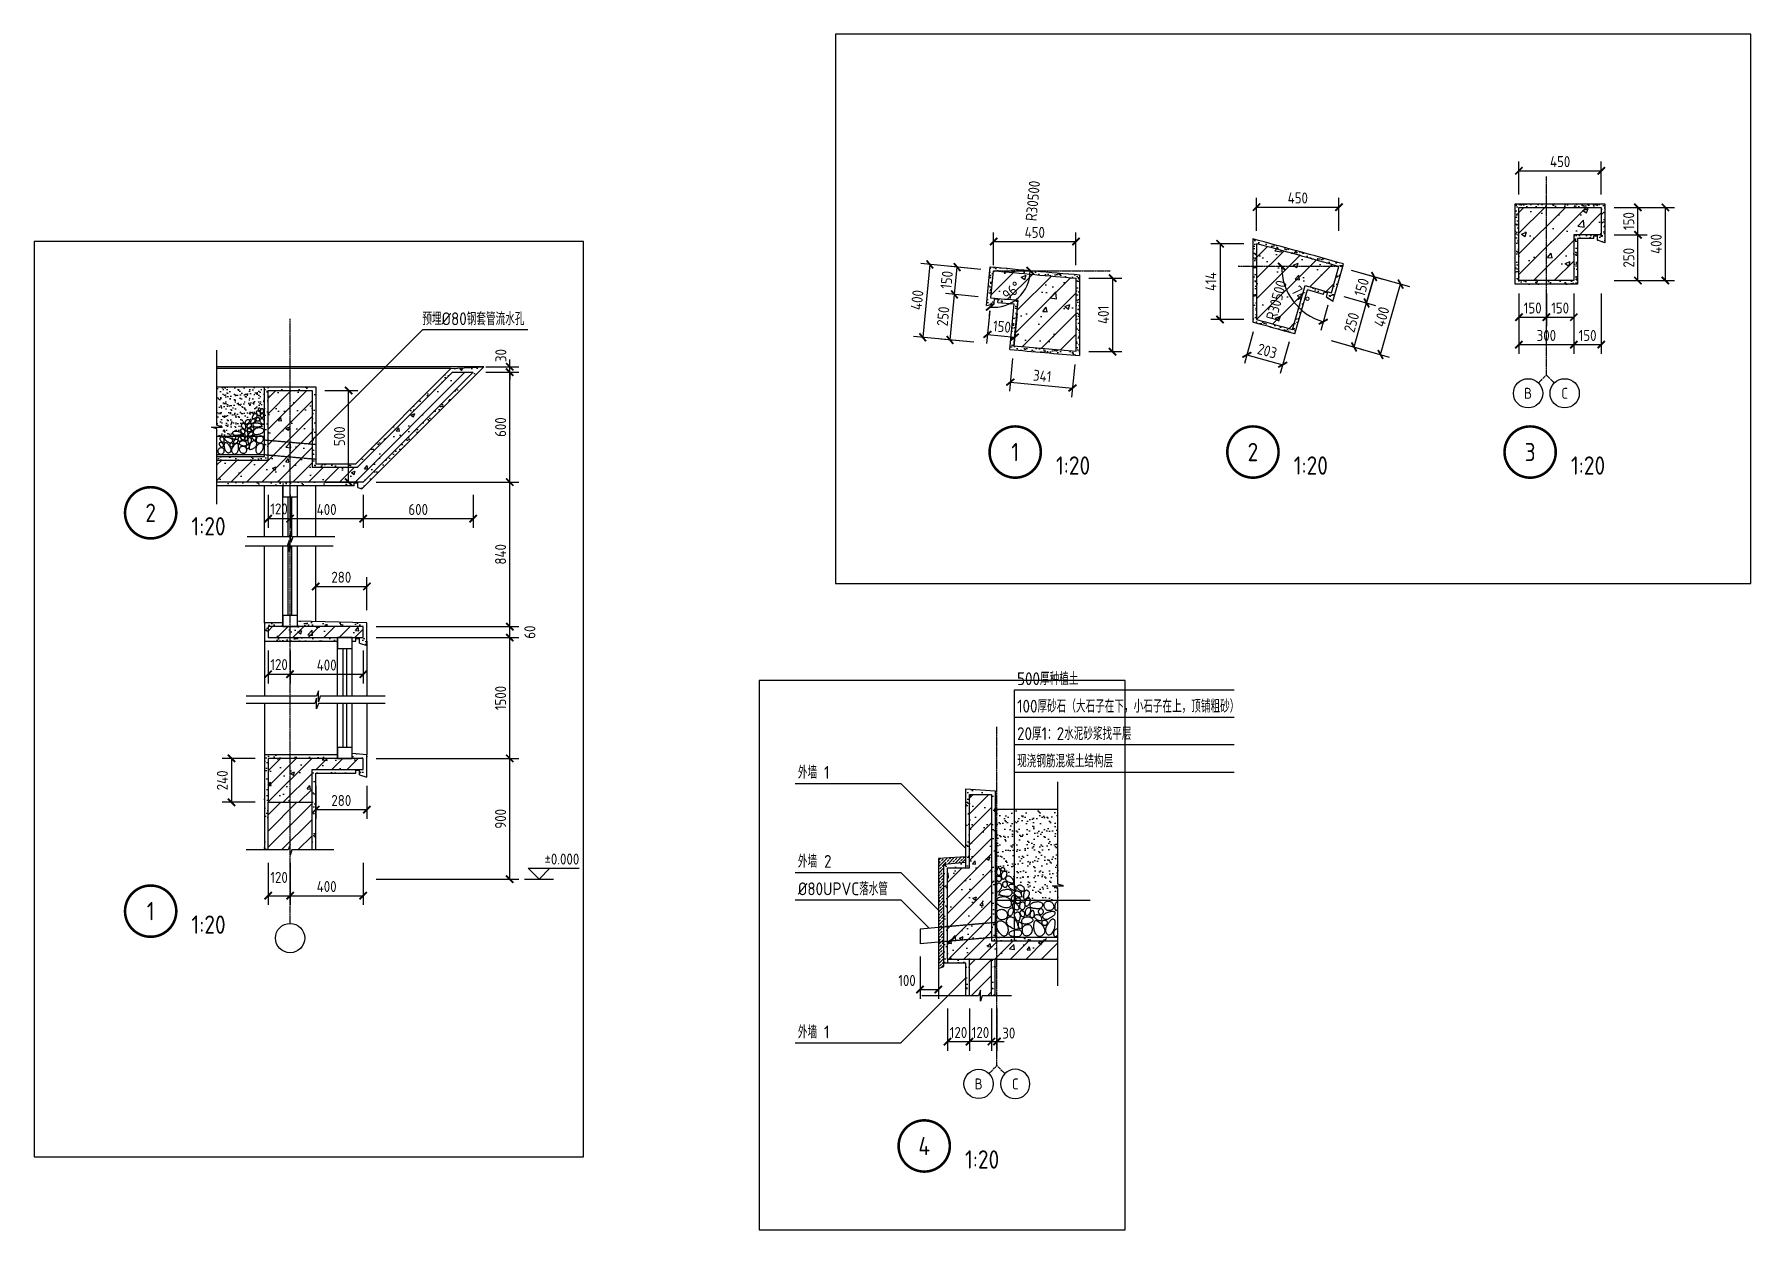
# Model space of a CAD drawing. Extents: x 105561 to 193510, y -55932 to 89115.
# Drawn here: x 105561 to 114937, y -8814 to -2283 of the extents above; entities that cross this region are included whole.
import ezdxf
from ezdxf.enums import TextEntityAlignment as Align

# ---------------------------------------------------------------- set-up
doc = ezdxf.new("R2010")
doc.units = 0
doc.header["$LTSCALE"] = 10
doc.header["$MEASUREMENT"] = 0
doc.header["$PDMODE"] = 3
doc.linetypes.add('CENTER2', pattern=[1.125, 0.75, -0.125, 0.125, -0.125])
doc.linetypes.add('HIDDEN', pattern=[0.375, 0.25, -0.125])
doc.layers.get('0').update_dxf_attribs({"linetype": 'CONTINUOUS'})
doc.layers.get('DEFPOINTS').update_dxf_attribs({"linetype": 'CONTINUOUS'})
for name, color, linetype in [('填充', 8, 'CONTINUOUS'), ('文字', 1, 'CONTINUOUS'), ('标注', 7, 'CONTINUOUS'), ('结构', 5, 'CONTINUOUS'), ('轴线', 6, 'CENTER2'), ('辅助', 2, 'CONTINUOUS'), ('门窗楼梯', 7, 'CONTINUOUS')]:
    doc.layers.add(name, color=color, linetype=linetype)
doc.styles.add('GB', font='gbenor.shx', dxfattribs={"bigfont": 'gbcbig.shx'})
doc.dimstyles.new('20', dxfattribs={"dimscale": 20, "dimtxt": 3, "dimasz": 2, "dimexe": 2.5, "dimexo": 3.5, "dimgap": 1, "dimtad": 1, "dimdec": 0, "dimzin": 12, "dimtxsty": 'GB', "dimblk1": 'ARCHTICK', "dimblk2": 'ARCHTICK', "dimsah": 1, "dimcen": 1, "dimclrd": 256, "dimclre": 256, "dimazin": 3, "dimtfac": 1, "dimtdec": 4, "dimtmove": 0, "dimatfit": 3, "dimtolj": 1})
pattern_1 = [(45, (-9297.7, 0), (-42.426407, 42.426407), []), (50, (-9297.7, 0), (215.17805, -18.82564), [22.5, -247.5]), (355, (-9297.7, 0), (-41.6254, 225.65764), [18, -198]), (100.4514, (-9279.77, -1.57), (173.5528, 206.83186), [19.12206, -210.34263]), (46.1842, (-9297.7, 60), (320.1723, -49.6557), [33.75, -371.25]), (96.6356, (-9271.02, 55.86), (280.3988, 292.2354), [28.6831, -315.5139]), (351.1842, (-9297.7, 60), (280.3986, 292.2356), [27, -297]), (21, (-9267.7, 45), (179.07212, -120.78567), [22.5, -247.5]), (326, (-9267.7, 45), (72.9946, 217.545), [18, -198]), (71.4514, (-9252.78, 34.93), (252.0668, 96.75915), [19.12206, -210.34263]), (37.5, (-9297.7, 0), (3.647957, 99.868156), [0, -195.6, 0, -201, 0, -198.75]), (7.5, (-9297.7, 0), (78.92086, 118.32351), [0, -114.6, 0, -191.1, 0, -75.75]), (327.5, (-9364.6, 0), (160.14673, -6.76646), [0, -75, 0, -234, 0, -310.5]), (317.5, (-9394.6, 0), (174.95585, 30.0315), [0, -97.5, 0, -155.4, 0, -220.5])]
pattern_2 = [(37.5, (-9297.7, 0), (-1.8898, 57.804713), [0, -45.6, 0, -51, 0, -48.75]), (7.5, (-9297.7, 0), (53.0933, 84.66438), [0, -24.6, 0, -41.1, 0, -15.75]), (327.5, (-9334.6, 0), (93.424256, 0.169772), [0, -15, 0, -54, 0, -70.5]), (317.5, (-9334.6, 0), (90.1838, 26.330267), [0, -7.5, 0, -35.4, 0, -40.5])]
pattern_3 = [(45, (0, 0), (-56.56854, 56.56854), []), (50, (0, 0), (286.90407, -25.10085), [30, -330]), (355, (0, 0), (-55.5005, 300.87685), [24, -264]), (100.4514, (23.9, -2.1), (231.40375, 275.7758), [25.4961, -280.45684]), (46.1842, (0, 80), (426.8964, -66.2076), [45, -495]), (96.6356, (35.57, 74.5), (373.8651, 389.6471), [38.2441, -420.6852]), (351.1842, (0, 80), (373.8648, 389.6474), [36, -396]), (21, (40, 60), (238.7628, -161.04756), [30, -330]), (326, (40, 60), (97.3261, 290.06), [24, -264]), (71.4514, (59.9, 46.58), (336.08905, 129.0122), [25.4961, -280.45684]), (37.5, (0, 0), (4.86394, 133.15754), [0, -260.8, 0, -268, 0, -265]), (7.5, (0, 0), (105.22781, 157.76468), [0, -152.8, 0, -254.8, 0, -101]), (327.5, (-89.2, 0), (213.52897, -9.02195), [0, -100, 0, -312, 0, -414]), (317.5, (-129.2, 0), (233.27447, 40.042), [0, -130, 0, -207.2, 0, -294])]
pattern_4 = [(37.5, (0, 0), (-1.259867, 38.536475), [0, -30.4, 0, -34, 0, -32.5]), (7.5, (0, 0), (35.395534, 56.442921), [0, -16.4, 0, -27.4, 0, -10.5]), (327.5, (-24.6, 0), (62.282837, 0.113181), [0, -10, 0, -36, 0, -47]), (317.5, (-24.6, 0), (60.122532, 17.553511), [0, -5, 0, -23.6, 0, -27])]
pattern_5 = [(37.5, (132467.31, -950.55), (-1.8898, 57.80471), [0, -45.6, 0, -51, 0, -48.75]), (7.5, (132467.31, -950.55), (53.0933, 84.66438), [0, -24.6, 0, -41.1, 0, -15.75]), (327.5, (132430.41, -950.55), (93.42426, 0.16977), [0, -15, 0, -54, 0, -70.5]), (317.5, (132430.41, -950.55), (90.1838, 26.33027), [0, -7.5, 0, -35.4, 0, -40.5])]

msp = doc.modelspace()

# ---------------------------------------------------------------- texts
at = {"layer": '文字', "style": 'GB'}
for rotation, p in [(84.82682, (111015.4, -3192.6)), (74.50104, (112345.9, -3735.6))]:
    msp.add_text('R30500', height=60, rotation=rotation, dxfattribs=at).set_placement(p, align=Align.MIDDLE)
for s, height, p in [('预埋%%c80钢套管流水孔', 70, (107680.3, -3871.9)), ('1:20', 100, (111141.8, -4688.6)), ('1:20', 100, (112440.6, -4688.6)), ('1:20', 100, (113955, -4688.6)), ('1:20', 100, (106418.9, -5020.6)), ('500厚种植土', 70, (110929.3, -5838.5)), ('100厚砂石（大石子在下，小石子在上，顶铺粗砂）', 70, (110929.3, -5988.5)), ('20厚1：2水泥砂浆找平层', 70, (110929.3, -6138.5)), ('外墙 1', 70, (109731.9, -6350.2)), ('现浇钢筋混凝土结构层', 70, (110929.3, -6288.5)), ('外墙 2', 70, (109731.9, -6836.5)), ('%%c80UPVC落水管', 70, (109731.9, -6986.5)), ('1:20', 100, (106418.9, -7197.1)), ('外墙 1', 70, (109731.9, -7768.5)), ('1:20', 100, (110644.9, -8480.1))]:
    msp.add_text(s, height=height, dxfattribs=at).set_placement(p)

# ---------------------------------------------------------------- blocks, each defined once
blk = doc.blocks.new('详图符号')
at = {"const_width": 0.7}
blk.add_lwpolyline([(-7, 0, 1), (7, 0, 1)], format="xyb", close=True, dxfattribs=at)
at = {"color": 0, "style": 'GB', "flags": 12}
blk.add_attdef('1', text='', height=5, dxfattribs=at).set_placement((0, 0), align=Align.MIDDLE)
blk = doc.blocks.new('轴')
blk.add_circle((0, 0), 4)
blk = doc.blocks.new('_ARCHTICK')
at = {"color": 0, "linetype": 'BYBLOCK', "const_width": 0.25}
blk.add_lwpolyline([(-0.5, -0.5), (0.5, 0.5)], dxfattribs=at)
blk = doc.blocks.new('*D63')
at = {"linetype": 'BYBLOCK'}
for p, q in [((106957.6, -6808.9), (106957.6, -7038.9)), ((107357.6, -6808.9), (107357.6, -7038.9)), ((106957.6, -6988.9), (107357.6, -6988.9))]:
    blk.add_line(p, q, dxfattribs=at)
at = {"layer": 'DEFPOINTS', "color": 0, "linetype": 'BYBLOCK'}
for p in [(106957.6, -6738.9), (107357.6, -6738.9), (107357.6, -6988.9)]:
    blk.add_point(p, dxfattribs=at)
at = {"linetype": 'BYBLOCK', "xscale": 40, "yscale": 40, "zscale": 40, "rotation": 180}
blk.add_blockref('_ARCHTICK', (106957.6, -6988.9), dxfattribs=at)
at = {"linetype": 'BYBLOCK', "xscale": 40, "yscale": 40, "zscale": 40}
blk.add_blockref('_ARCHTICK', (107357.6, -6988.9), dxfattribs=at)
at = {"color": 0, "linetype": 'BYBLOCK', "insert": (107157.6, -6938.9), "char_height": 60, "attachment_point": 5, "style": 'GB'}
blk.add_mtext('\\A1;400', dxfattribs=at)
blk = doc.blocks.new('*D64')
at = {"linetype": 'BYBLOCK'}
for p, q in [((106837.6, -6808.9), (106837.6, -7038.9)), ((106957.6, -6808.9), (106957.6, -7038.9)), ((106837.6, -6988.9), (106957.6, -6988.9))]:
    blk.add_line(p, q, dxfattribs=at)
at = {"layer": 'DEFPOINTS', "color": 0, "linetype": 'BYBLOCK'}
for p in [(106837.6, -6738.9), (106957.6, -6738.9), (106957.6, -6988.9)]:
    blk.add_point(p, dxfattribs=at)
at = {"linetype": 'BYBLOCK', "xscale": 40, "yscale": 40, "zscale": 40, "rotation": 180}
blk.add_blockref('_ARCHTICK', (106837.6, -6988.9), dxfattribs=at)
at = {"linetype": 'BYBLOCK', "xscale": 40, "yscale": 40, "zscale": 40}
blk.add_blockref('_ARCHTICK', (106957.6, -6988.9), dxfattribs=at)
at = {"color": 0, "linetype": 'BYBLOCK', "insert": (106897.6, -6889.4), "char_height": 60, "attachment_point": 5, "style": 'GB'}
blk.add_mtext('\\A1;120', dxfattribs=at)
blk = doc.blocks.new('*D65')
at = {"linetype": 'BYBLOCK'}
for p, q in [((116395.3, -6388.9), (116395.3, -6568.9)), ((116675.3, -6388.9), (116675.3, -6568.9)), ((116395.3, -6518.9), (116675.3, -6518.9))]:
    blk.add_line(p, q, dxfattribs=at)
at = {"layer": 'DEFPOINTS', "color": 0, "linetype": 'BYBLOCK'}
for p in [(116395.3, -6318.9), (116675.3, -6318.9), (116675.3, -6518.9)]:
    blk.add_point(p, dxfattribs=at)
at = {"linetype": 'BYBLOCK', "xscale": 40, "yscale": 40, "zscale": 40, "rotation": 180}
blk.add_blockref('_ARCHTICK', (116395.3, -6518.9), dxfattribs=at)
at = {"linetype": 'BYBLOCK', "xscale": 40, "yscale": 40, "zscale": 40}
blk.add_blockref('_ARCHTICK', (116675.3, -6518.9), dxfattribs=at)
at = {"color": 0, "linetype": 'BYBLOCK', "insert": (116535.3, -6468.9), "char_height": 60, "attachment_point": 5, "style": 'GB'}
blk.add_mtext('\\A1;280', dxfattribs=at)
blk = doc.blocks.new('*D66')
at = {"linetype": 'BYBLOCK'}
for p, q in [((116135.3, -5648.9), (116135.3, -5828.9)), ((116255.3, -5648.9), (116255.3, -5828.9)), ((116135.3, -5778.9), (116255.3, -5778.9))]:
    blk.add_line(p, q, dxfattribs=at)
at = {"layer": 'DEFPOINTS', "color": 0, "linetype": 'BYBLOCK'}
for p in [(116135.3, -5578.9), (116255.3, -5578.9), (116255.3, -5778.9)]:
    blk.add_point(p, dxfattribs=at)
at = {"linetype": 'BYBLOCK', "xscale": 40, "yscale": 40, "zscale": 40, "rotation": 180}
blk.add_blockref('_ARCHTICK', (116135.3, -5778.9), dxfattribs=at)
at = {"linetype": 'BYBLOCK', "xscale": 40, "yscale": 40, "zscale": 40}
blk.add_blockref('_ARCHTICK', (116255.3, -5778.9), dxfattribs=at)
at = {"color": 0, "linetype": 'BYBLOCK', "insert": (116195.3, -5726.1), "char_height": 60, "attachment_point": 5, "style": 'GB'}
blk.add_mtext('\\A1;120', dxfattribs=at)
blk = doc.blocks.new('*D67')
at = {"linetype": 'BYBLOCK'}
for p, q in [((116255.3, -5648.9), (116255.3, -5828.9)), ((116655.3, -5648.9), (116655.3, -5828.9)), ((116255.3, -5778.9), (116655.3, -5778.9))]:
    blk.add_line(p, q, dxfattribs=at)
at = {"layer": 'DEFPOINTS', "color": 0, "linetype": 'BYBLOCK'}
for p in [(116255.3, -5578.9), (116655.3, -5578.9), (116655.3, -5778.9)]:
    blk.add_point(p, dxfattribs=at)
at = {"linetype": 'BYBLOCK', "xscale": 40, "yscale": 40, "zscale": 40, "rotation": 180}
blk.add_blockref('_ARCHTICK', (116255.3, -5778.9), dxfattribs=at)
at = {"linetype": 'BYBLOCK', "xscale": 40, "yscale": 40, "zscale": 40}
blk.add_blockref('_ARCHTICK', (116655.3, -5778.9), dxfattribs=at)
at = {"color": 0, "linetype": 'BYBLOCK', "insert": (116455.3, -5728.9), "char_height": 60, "attachment_point": 5, "style": 'GB'}
blk.add_mtext('\\A1;400', dxfattribs=at)
blk = doc.blocks.new('*D69')
at = {"linetype": 'BYBLOCK'}
for p, q in [((116255.3, -4798.9), (116255.3, -4978.9)), ((116655.3, -4798.9), (116655.3, -4978.9)), ((116255.3, -4928.9), (116655.3, -4928.9))]:
    blk.add_line(p, q, dxfattribs=at)
at = {"layer": 'DEFPOINTS', "color": 0, "linetype": 'BYBLOCK'}
for p in [(116255.3, -4728.9), (116655.3, -4728.9), (116655.3, -4928.9)]:
    blk.add_point(p, dxfattribs=at)
at = {"linetype": 'BYBLOCK', "xscale": 40, "yscale": 40, "zscale": 40, "rotation": 180}
blk.add_blockref('_ARCHTICK', (116255.3, -4928.9), dxfattribs=at)
at = {"linetype": 'BYBLOCK', "xscale": 40, "yscale": 40, "zscale": 40}
blk.add_blockref('_ARCHTICK', (116655.3, -4928.9), dxfattribs=at)
at = {"color": 0, "linetype": 'BYBLOCK', "insert": (116455.3, -4878.9), "char_height": 60, "attachment_point": 5, "style": 'GB'}
blk.add_mtext('\\A1;400', dxfattribs=at)
blk = doc.blocks.new('*D68')
at = {"linetype": 'BYBLOCK'}
for p, q in [((116135.3, -4798.9), (116135.3, -4978.9)), ((116255.3, -4798.9), (116255.3, -4978.9)), ((116135.3, -4928.9), (116255.3, -4928.9))]:
    blk.add_line(p, q, dxfattribs=at)
at = {"layer": 'DEFPOINTS', "color": 0, "linetype": 'BYBLOCK'}
for p in [(116135.3, -4728.9), (116255.3, -4728.9), (116255.3, -4928.9)]:
    blk.add_point(p, dxfattribs=at)
at = {"linetype": 'BYBLOCK', "xscale": 40, "yscale": 40, "zscale": 40, "rotation": 180}
blk.add_blockref('_ARCHTICK', (116135.3, -4928.9), dxfattribs=at)
at = {"linetype": 'BYBLOCK', "xscale": 40, "yscale": 40, "zscale": 40}
blk.add_blockref('_ARCHTICK', (116255.3, -4928.9), dxfattribs=at)
at = {"color": 0, "linetype": 'BYBLOCK', "insert": (116195.3, -4875.8), "char_height": 60, "attachment_point": 5, "style": 'GB'}
blk.add_mtext('\\A1;120', dxfattribs=at)
blk = doc.blocks.new('*D70')
at = {"linetype": 'BYBLOCK'}
for p, q in [((116655.3, -4798.9), (116655.3, -4978.9)), ((117255.3, -4798.9), (117255.3, -4978.9)), ((116655.3, -4928.9), (117255.3, -4928.9))]:
    blk.add_line(p, q, dxfattribs=at)
at = {"layer": 'DEFPOINTS', "color": 0, "linetype": 'BYBLOCK'}
for p in [(116655.3, -4728.9), (117255.3, -4728.9), (117255.3, -4928.9)]:
    blk.add_point(p, dxfattribs=at)
at = {"linetype": 'BYBLOCK', "xscale": 40, "yscale": 40, "zscale": 40, "rotation": 180}
blk.add_blockref('_ARCHTICK', (116655.3, -4928.9), dxfattribs=at)
at = {"linetype": 'BYBLOCK', "xscale": 40, "yscale": 40, "zscale": 40}
blk.add_blockref('_ARCHTICK', (117255.3, -4928.9), dxfattribs=at)
at = {"color": 0, "linetype": 'BYBLOCK', "insert": (116955.3, -4878.9), "char_height": 60, "attachment_point": 5, "style": 'GB'}
blk.add_mtext('\\A1;600', dxfattribs=at)
blk = doc.blocks.new('*D71')
at = {"linetype": 'BYBLOCK'}
for p, q in [((117325.3, -4128.9), (117505.3, -4128.9)), ((117455.3, -4728.9), (117455.3, -4128.9)), ((117325.3, -4728.9), (117505.3, -4728.9))]:
    blk.add_line(p, q, dxfattribs=at)
at = {"layer": 'DEFPOINTS', "color": 0, "linetype": 'BYBLOCK'}
for p in [(117255.3, -4128.9), (117455.3, -4128.9), (117255.3, -4728.9)]:
    blk.add_point(p, dxfattribs=at)
at = {"linetype": 'BYBLOCK', "xscale": 40, "yscale": 40, "zscale": 40}
for p, rotation in [((117455.3, -4128.9), 90), ((117455.3, -4728.9), 270)]:
    blk.add_blockref('_ARCHTICK', p, dxfattribs=dict(at, rotation=rotation))
at = {"color": 0, "linetype": 'BYBLOCK', "insert": (117405.3, -4428.9), "char_height": 60, "attachment_point": 5, "rotation": 90, "style": 'GB'}
blk.add_mtext('\\A1;600', dxfattribs=at)
blk = doc.blocks.new('*D72')
at = {"linetype": 'BYBLOCK'}
for p, q in [((116445.3, -4228.9), (116625.3, -4228.9)), ((116575.3, -4728.9), (116575.3, -4228.9)), ((116445.3, -4728.9), (116625.3, -4728.9))]:
    blk.add_line(p, q, dxfattribs=at)
at = {"layer": 'DEFPOINTS', "color": 0, "linetype": 'BYBLOCK'}
for p in [(116375.3, -4228.9), (116575.3, -4228.9), (116375.3, -4728.9)]:
    blk.add_point(p, dxfattribs=at)
at = {"linetype": 'BYBLOCK', "xscale": 40, "yscale": 40, "zscale": 40}
for p, rotation in [((116575.3, -4228.9), 90), ((116575.3, -4728.9), 270)]:
    blk.add_blockref('_ARCHTICK', p, dxfattribs=dict(at, rotation=rotation))
at = {"color": 0, "linetype": 'BYBLOCK', "insert": (116525.3, -4478.9), "char_height": 60, "attachment_point": 5, "rotation": 90, "style": 'GB'}
blk.add_mtext('\\A1;500', dxfattribs=at)
blk = doc.blocks.new('*D73')
at = {"linetype": 'BYBLOCK'}
for p, q in [((117325.3, -4098.9), (117505.3, -4098.9)), ((117455.3, -4098.9), (117455.3, -4058.9)), ((117455.3, -4128.9), (117455.3, -4098.9)), ((117455.3, -4128.9), (117455.3, -4098.9)), ((117325.3, -4128.9), (117505.3, -4128.9)), ((117455.3, -4128.9), (117455.3, -4168.9))]:
    blk.add_line(p, q, dxfattribs=at)
at = {"layer": 'DEFPOINTS', "color": 0, "linetype": 'BYBLOCK'}
for p in [(117255.3, -4098.9), (117455.3, -4098.9), (117255.3, -4128.9)]:
    blk.add_point(p, dxfattribs=at)
at = {"linetype": 'BYBLOCK', "xscale": 40, "yscale": 40, "zscale": 40}
for p, rotation in [((117455.3, -4098.9), 270), ((117455.3, -4128.9), 90)]:
    blk.add_blockref('_ARCHTICK', p, dxfattribs=dict(at, rotation=rotation))
at = {"color": 0, "linetype": 'BYBLOCK', "insert": (117406.8, -4037.8), "char_height": 60, "attachment_point": 5, "rotation": 90, "style": 'GB'}
blk.add_mtext('\\A1;30', dxfattribs=at)
blk = doc.blocks.new('*D74')
at = {"linetype": 'BYBLOCK'}
for p, q in [((116395.3, -5428.9), (116395.3, -5248.9)), ((116675.3, -5428.9), (116675.3, -5248.9)), ((116395.3, -5298.9), (116675.3, -5298.9))]:
    blk.add_line(p, q, dxfattribs=at)
at = {"layer": 'DEFPOINTS', "color": 0, "linetype": 'BYBLOCK'}
for p in [(116675.3, -5298.9), (116395.3, -5498.9), (116675.3, -5498.9)]:
    blk.add_point(p, dxfattribs=at)
at = {"linetype": 'BYBLOCK', "xscale": 40, "yscale": 40, "zscale": 40, "rotation": 180}
blk.add_blockref('_ARCHTICK', (116395.3, -5298.9), dxfattribs=at)
at = {"linetype": 'BYBLOCK', "xscale": 40, "yscale": 40, "zscale": 40}
blk.add_blockref('_ARCHTICK', (116675.3, -5298.9), dxfattribs=at)
at = {"color": 0, "linetype": 'BYBLOCK', "insert": (116535.3, -5248.9), "char_height": 60, "attachment_point": 5, "style": 'GB'}
blk.add_mtext('\\A1;280', dxfattribs=at)
blk = doc.blocks.new('*D75')
at = {"linetype": 'BYBLOCK'}
for p, q in [((116065.3, -6238.9), (115885.3, -6238.9)), ((115935.3, -6238.9), (115935.3, -6478.9)), ((116065.3, -6478.9), (115885.3, -6478.9))]:
    blk.add_line(p, q, dxfattribs=at)
at = {"layer": 'DEFPOINTS', "color": 0, "linetype": 'BYBLOCK'}
for p in [(116135.3, -6238.9), (115935.3, -6478.9), (116135.3, -6478.9)]:
    blk.add_point(p, dxfattribs=at)
at = {"linetype": 'BYBLOCK', "xscale": 40, "yscale": 40, "zscale": 40}
for p, rotation in [((115935.3, -6238.9), 90), ((115935.3, -6478.9), 270)]:
    blk.add_blockref('_ARCHTICK', p, dxfattribs=dict(at, rotation=rotation))
at = {"color": 0, "linetype": 'BYBLOCK', "insert": (115885.3, -6358.9), "char_height": 60, "attachment_point": 5, "rotation": 90, "style": 'GB'}
blk.add_mtext('\\A1;240', dxfattribs=at)
blk = doc.blocks.new('*D193')
at = {"linetype": 'BYBLOCK'}
for p, q in [((116725.3, -5578.9), (117505.3, -5578.9)), ((117455.3, -6238.9), (117455.3, -5578.9)), ((116725.3, -6238.9), (117505.3, -6238.9))]:
    blk.add_line(p, q, dxfattribs=at)
at = {"layer": 'DEFPOINTS', "color": 0, "linetype": 'BYBLOCK'}
for p in [(116655.3, -5578.9), (117455.3, -5578.9), (116655.3, -6238.9)]:
    blk.add_point(p, dxfattribs=at)
at = {"linetype": 'BYBLOCK', "xscale": 40, "yscale": 40, "zscale": 40}
for p, rotation in [((117455.3, -5578.9), 90), ((117455.3, -6238.9), 270)]:
    blk.add_blockref('_ARCHTICK', p, dxfattribs=dict(at, rotation=rotation))
at = {"color": 0, "linetype": 'BYBLOCK', "insert": (117405.3, -5908.9), "char_height": 60, "attachment_point": 5, "rotation": 90, "style": 'GB'}
blk.add_mtext('\\A1;1500', dxfattribs=at)
blk = doc.blocks.new('*D194')
at = {"linetype": 'BYBLOCK'}
for p, q in [((107427.6, -6238.9), (108207.6, -6238.9)), ((108157.6, -6898.9), (108157.6, -6238.9)), ((107427.6, -6898.9), (108207.6, -6898.9))]:
    blk.add_line(p, q, dxfattribs=at)
at = {"layer": 'DEFPOINTS', "color": 0, "linetype": 'BYBLOCK'}
for p in [(107357.6, -6238.9), (108157.6, -6238.9), (107357.6, -6898.9)]:
    blk.add_point(p, dxfattribs=at)
at = {"linetype": 'BYBLOCK', "xscale": 40, "yscale": 40, "zscale": 40}
for p, rotation in [((108157.6, -6238.9), 90), ((108157.6, -6898.9), 270)]:
    blk.add_blockref('_ARCHTICK', p, dxfattribs=dict(at, rotation=rotation))
at = {"color": 0, "linetype": 'BYBLOCK', "insert": (108107.6, -6568.9), "char_height": 60, "attachment_point": 5, "rotation": 90, "style": 'GB'}
blk.add_mtext('\\A1;900', dxfattribs=at)
blk = doc.blocks.new('*D195')
at = {"linetype": 'BYBLOCK'}
for p, q in [((116725.3, -5518.9), (117505.3, -5518.9)), ((117455.3, -5578.9), (117455.3, -5518.9)), ((116725.3, -5578.9), (117505.3, -5578.9))]:
    blk.add_line(p, q, dxfattribs=at)
at = {"layer": 'DEFPOINTS', "color": 0, "linetype": 'BYBLOCK'}
for p in [(116655.3, -5518.9), (117455.3, -5518.9), (116655.3, -5578.9)]:
    blk.add_point(p, dxfattribs=at)
at = {"linetype": 'BYBLOCK', "xscale": 40, "yscale": 40, "zscale": 40}
for p, rotation in [((117455.3, -5518.9), 90), ((117455.3, -5578.9), 270)]:
    blk.add_blockref('_ARCHTICK', p, dxfattribs=dict(at, rotation=rotation))
at = {"color": 0, "linetype": 'BYBLOCK', "insert": (117565.3, -5548.9), "char_height": 60, "attachment_point": 5, "rotation": 90, "style": 'GB'}
blk.add_mtext('\\A1;60', dxfattribs=at)
blk = doc.blocks.new('*D196')
at = {"linetype": 'BYBLOCK'}
for p, q in [((116725.3, -4728.9), (117505.3, -4728.9)), ((117455.3, -5518.9), (117455.3, -4728.9)), ((116725.3, -5518.9), (117505.3, -5518.9))]:
    blk.add_line(p, q, dxfattribs=at)
at = {"layer": 'DEFPOINTS', "color": 0, "linetype": 'BYBLOCK'}
for p in [(116655.3, -4728.9), (117455.3, -4728.9), (116655.3, -5518.9)]:
    blk.add_point(p, dxfattribs=at)
at = {"linetype": 'BYBLOCK', "xscale": 40, "yscale": 40, "zscale": 40}
for p, rotation in [((117455.3, -4728.9), 90), ((117455.3, -5518.9), 270)]:
    blk.add_blockref('_ARCHTICK', p, dxfattribs=dict(at, rotation=rotation))
at = {"color": 0, "linetype": 'BYBLOCK', "insert": (117405.3, -5123.9), "char_height": 60, "attachment_point": 5, "rotation": 90, "style": 'GB'}
blk.add_mtext('\\A1;840', dxfattribs=at)
blk = doc.blocks.new('*D218')
at = {"linetype": 'BYBLOCK'}
for p, q in [((109902.4, -3204.2), (109902.4, -3024.3)), ((109902.4, -3074.3), (110352.4, -3074.3)), ((110352.4, -3204.2), (110352.4, -3024.3))]:
    blk.add_line(p, q, dxfattribs=at)
at = {"layer": 'DEFPOINTS', "color": 0, "linetype": 'BYBLOCK'}
for p in [(110352.4, -3074.3), (109902.4, -3274.2), (110352.4, -3274.2)]:
    blk.add_point(p, dxfattribs=at)
at = {"linetype": 'BYBLOCK', "xscale": 40, "yscale": 40, "zscale": 40, "rotation": 180}
blk.add_blockref('_ARCHTICK', (109902.4, -3074.3), dxfattribs=at)
at = {"linetype": 'BYBLOCK', "xscale": 40, "yscale": 40, "zscale": 40}
blk.add_blockref('_ARCHTICK', (110352.4, -3074.3), dxfattribs=at)
at = {"color": 0, "linetype": 'BYBLOCK', "insert": (110127.4, -3024.3), "char_height": 60, "attachment_point": 5, "style": 'GB'}
blk.add_mtext('\\A1;450', dxfattribs=at)
blk = doc.blocks.new('*D219')
at = {"linetype": 'BYBLOCK'}
for p, q in [((109881.2, -3452.4), (109864, -3631.6)), ((110030.5, -3466.7), (110013.4, -3645.9)), ((109868.8, -3581.9), (110018.1, -3596.1))]:
    blk.add_line(p, q, dxfattribs=at)
at = {"layer": 'DEFPOINTS', "color": 0, "linetype": 'BYBLOCK'}
for p in [(109887.8, -3382.8), (110037.1, -3397), (110018.1, -3596.1)]:
    blk.add_point(p, dxfattribs=at)
at = {"linetype": 'BYBLOCK', "xscale": 40, "yscale": 40, "zscale": 40}
for p, rotation in [((109868.8, -3581.9), 174.5426154343462), ((110018.1, -3596.1), 354.5426154343462)]:
    blk.add_blockref('_ARCHTICK', p, dxfattribs=dict(at, rotation=rotation))
at = {"color": 0, "linetype": 'BYBLOCK', "insert": (109948.2, -3539.2), "char_height": 60, "attachment_point": 5, "rotation": 354.54262, "style": 'GB'}
blk.add_mtext('\\A1;150', dxfattribs=at)
blk = doc.blocks.new('*D220')
at = {"linetype": 'BYBLOCK'}
for p, q in [((109832.8, -3226.6), (109653.7, -3209.1)), ((109688.8, -3363.3), (109703.4, -3214)), ((109818.2, -3375.9), (109639, -3358.4))]:
    blk.add_line(p, q, dxfattribs=at)
at = {"layer": 'DEFPOINTS', "color": 0, "linetype": 'BYBLOCK'}
for p in [(109703.4, -3214), (109902.4, -3233.5), (109887.8, -3382.8)]:
    blk.add_point(p, dxfattribs=at)
at = {"linetype": 'BYBLOCK', "xscale": 40, "yscale": 40, "zscale": 40}
for p, rotation in [((109703.4, -3214), 84.40241313058918), ((109688.8, -3363.3), 264.4024131305892)]:
    blk.add_blockref('_ARCHTICK', p, dxfattribs=dict(at, rotation=rotation))
at = {"color": 0, "linetype": 'BYBLOCK', "insert": (109646.4, -3283.7), "char_height": 60, "attachment_point": 5, "rotation": 84.40241, "style": 'GB'}
blk.add_mtext('\\A1;150', dxfattribs=at)
blk = doc.blocks.new('*D221')
at = {"linetype": 'BYBLOCK'}
for p, q in [((109818.2, -3375.9), (109639, -3358.4)), ((109664.4, -3612.1), (109688.8, -3363.3)), ((109793.8, -3624.7), (109614.7, -3607.2))]:
    blk.add_line(p, q, dxfattribs=at)
at = {"layer": 'DEFPOINTS', "color": 0, "linetype": 'BYBLOCK'}
for p in [(109688.8, -3363.3), (109887.8, -3382.8), (109863.4, -3631.6)]:
    blk.add_point(p, dxfattribs=at)
at = {"linetype": 'BYBLOCK', "xscale": 40, "yscale": 40, "zscale": 40}
for p, rotation in [((109688.8, -3363.3), 84.40241313059023), ((109664.4, -3612.1), 264.4024131305902)]:
    blk.add_blockref('_ARCHTICK', p, dxfattribs=dict(at, rotation=rotation))
at = {"color": 0, "linetype": 'BYBLOCK', "insert": (109626.8, -3482.8), "char_height": 60, "attachment_point": 5, "rotation": 84.40241, "style": 'GB'}
blk.add_mtext('\\A1;250', dxfattribs=at)
blk = doc.blocks.new('*D222')
at = {"linetype": 'BYBLOCK'}
blk.add_line((109881, -3452.4), (109878.1, -3482.3), dxfattribs=at)
blk.add_arc((109902.4, -3233.5), 200, 264.40241, 360, dxfattribs=at)
at = {"layer": 'DEFPOINTS', "color": 0, "linetype": 'BYBLOCK'}
for p in [(109902.4, -3233.5), (109902.4, -3233.5), (110541.2, -3233.5), (109887.8, -3382.8), (109991, -3412.8)]:
    blk.add_point(p, dxfattribs=at)
at = {"linetype": 'BYBLOCK', "xscale": 40, "yscale": 40, "zscale": 40}
for p, rotation in [((110102.4, -3233.5), 89.99999999999888), ((109882.9, -3432.5), 174.4024131305887)]:
    blk.add_blockref('_ARCHTICK', p, dxfattribs=dict(at, rotation=rotation))
at = {"color": 0, "linetype": 'BYBLOCK', "insert": (110002.1, -3343.4), "char_height": 60, "attachment_point": 5, "rotation": 42.20121, "style": 'GB'}
blk.add_mtext('\\A1;96°', dxfattribs=at)
blk = doc.blocks.new('*D223')
at = {"linetype": 'BYBLOCK'}
for p, q in [((110006.4, -3712.8), (109989.2, -3892)), ((110345.8, -3745.3), (110328.7, -3924.4)), ((109994, -3842.2), (110333.4, -3874.7))]:
    blk.add_line(p, q, dxfattribs=at)
at = {"layer": 'DEFPOINTS', "color": 0, "linetype": 'BYBLOCK'}
for p in [(110013, -3643.1), (110352.4, -3675.6), (110333.4, -3874.7)]:
    blk.add_point(p, dxfattribs=at)
at = {"linetype": 'BYBLOCK', "xscale": 40, "yscale": 40, "zscale": 40}
for p, rotation in [((109994, -3842.2), 174.5426154343461), ((110333.4, -3874.7), 354.5426154343461)]:
    blk.add_blockref('_ARCHTICK', p, dxfattribs=dict(at, rotation=rotation))
at = {"color": 0, "linetype": 'BYBLOCK', "insert": (110168.5, -3808.7), "char_height": 60, "attachment_point": 5, "rotation": 354.54262, "style": 'GB'}
blk.add_mtext('\\A1;341', dxfattribs=at)
blk = doc.blocks.new('*D224')
at = {"linetype": 'BYBLOCK'}
for p, q in [((112755.2, -3570.5), (112928.3, -3619.9)), ((112839, -3750.4), (112880.2, -3606.2)), ((112714, -3714.7), (112887.1, -3764.2))]:
    blk.add_line(p, q, dxfattribs=at)
at = {"layer": 'DEFPOINTS', "color": 0, "linetype": 'BYBLOCK'}
for p in [(112687.9, -3551.3), (112880.2, -3606.2), (112646.7, -3695.5)]:
    blk.add_point(p, dxfattribs=at)
at = {"linetype": 'BYBLOCK', "xscale": 40, "yscale": 40, "zscale": 40}
for p, rotation in [((112880.2, -3606.2), 74.06240789469736), ((112839, -3750.4), 254.0624078946974)]:
    blk.add_blockref('_ARCHTICK', p, dxfattribs=dict(at, rotation=rotation))
at = {"color": 0, "linetype": 'BYBLOCK', "insert": (112811.5, -3664.6), "char_height": 60, "attachment_point": 5, "rotation": 74.06241, "style": 'GB'}
blk.add_mtext('\\A1;150', dxfattribs=at)
blk = doc.blocks.new('*D225')
at = {"linetype": 'BYBLOCK'}
for p, q in [((112714, -3714.7), (112887.1, -3764.2)), ((112770.4, -3990.8), (112839, -3750.4)), ((112645.4, -3955.1), (112818.4, -4004.6))]:
    blk.add_line(p, q, dxfattribs=at)
at = {"layer": 'DEFPOINTS', "color": 0, "linetype": 'BYBLOCK'}
for p in [(112646.7, -3695.5), (112839, -3750.4), (112578, -3935.9)]:
    blk.add_point(p, dxfattribs=at)
at = {"linetype": 'BYBLOCK', "xscale": 40, "yscale": 40, "zscale": 40}
for p, rotation in [((112839, -3750.4), 74.0624078946972), ((112770.4, -3990.8), 254.0624078946972)]:
    blk.add_blockref('_ARCHTICK', p, dxfattribs=dict(at, rotation=rotation))
at = {"color": 0, "linetype": 'BYBLOCK', "insert": (112756.6, -3856.9), "char_height": 60, "attachment_point": 5, "rotation": 74.06241, "style": 'GB'}
blk.add_mtext('\\A1;250', dxfattribs=at)
blk = doc.blocks.new('*D226')
at = {"linetype": 'BYBLOCK'}
blk.add_line((112627.5, -3762.8), (112588.1, -3900.9), dxfattribs=at)
blk.add_arc((112687.9, -3551.3), 313.6, 180, 254.06241, dxfattribs=at)
at = {"layer": 'DEFPOINTS', "color": 0, "linetype": 'BYBLOCK'}
for p in [(112136.7, -3551.3), (112687.9, -3551.3), (112687.9, -3551.3), (112403, -3682.3), (112646.7, -3695.5)]:
    blk.add_point(p, dxfattribs=at)
at = {"linetype": 'BYBLOCK', "xscale": 40, "yscale": 40, "zscale": 40}
for p, rotation in [((112374.3, -3551.3), 90.0000000000004), ((112601.8, -3852.8), 344.062407894708)]:
    blk.add_blockref('_ARCHTICK', p, dxfattribs=dict(at, rotation=rotation))
at = {"color": 0, "linetype": 'BYBLOCK', "insert": (112478.8, -3709), "char_height": 60, "attachment_point": 5, "rotation": 307.0312, "style": 'GB'}
blk.add_mtext('\\A1;74°', dxfattribs=at)
blk = doc.blocks.new('*D227')
at = {"linetype": 'BYBLOCK'}
for p, q in [((109902.4, -3204.2), (109902.4, -3024.3)), ((109902.4, -3074.3), (110352.4, -3074.3)), ((110352.4, -3204.2), (110352.4, -3024.3))]:
    blk.add_line(p, q, dxfattribs=at)
at = {"layer": 'DEFPOINTS', "color": 0, "linetype": 'BYBLOCK'}
for p in [(110352.4, -3074.3), (109902.4, -3274.2), (110352.4, -3274.2)]:
    blk.add_point(p, dxfattribs=at)
at = {"linetype": 'BYBLOCK', "xscale": 40, "yscale": 40, "zscale": 40, "rotation": 180}
blk.add_blockref('_ARCHTICK', (109902.4, -3074.3), dxfattribs=at)
at = {"linetype": 'BYBLOCK', "xscale": 40, "yscale": 40, "zscale": 40}
blk.add_blockref('_ARCHTICK', (110352.4, -3074.3), dxfattribs=at)
at = {"color": 0, "linetype": 'BYBLOCK', "insert": (110127.4, -3024.3), "char_height": 60, "attachment_point": 5, "style": 'GB'}
blk.add_mtext('\\A1;450', dxfattribs=at)
blk = doc.blocks.new('*D228')
at = {"linetype": 'BYBLOCK'}
for p, q in [((112219.2, -3908.4), (112171.3, -4081.9)), ((112415.1, -3962.6), (112367.1, -4136)), ((112184.6, -4033.7), (112380.4, -4087.8))]:
    blk.add_line(p, q, dxfattribs=at)
at = {"layer": 'DEFPOINTS', "color": 0, "linetype": 'BYBLOCK'}
for p in [(112237.9, -3840.9), (112433.7, -3895.1), (112380.4, -4087.8)]:
    blk.add_point(p, dxfattribs=at)
at = {"linetype": 'BYBLOCK', "xscale": 40, "yscale": 40, "zscale": 40}
for p, rotation in [((112184.6, -4033.7), 164.5413121949528), ((112380.4, -4087.8), 344.5413121949528)]:
    blk.add_blockref('_ARCHTICK', p, dxfattribs=dict(at, rotation=rotation))
at = {"color": 0, "linetype": 'BYBLOCK', "insert": (112295.8, -4012.6), "char_height": 60, "attachment_point": 5, "rotation": 344.54131, "style": 'GB'}
blk.add_mtext('\\A1;203', dxfattribs=at)
blk = doc.blocks.new('*D229')
at = {"linetype": 'BYBLOCK'}
for p, q in [((110422.4, -3274.2), (110602.4, -3274.2)), ((110552.4, -3274.2), (110552.4, -3675.6)), ((110422.4, -3675.6), (110602.4, -3675.6))]:
    blk.add_line(p, q, dxfattribs=at)
at = {"layer": 'DEFPOINTS', "color": 0, "linetype": 'BYBLOCK'}
for p in [(110352.4, -3274.2), (110352.4, -3675.6), (110552.4, -3675.6)]:
    blk.add_point(p, dxfattribs=at)
at = {"linetype": 'BYBLOCK', "xscale": 40, "yscale": 40, "zscale": 40}
for p, rotation in [((110552.4, -3274.2), 90), ((110552.4, -3675.6), 270)]:
    blk.add_blockref('_ARCHTICK', p, dxfattribs=dict(at, rotation=rotation))
at = {"color": 0, "linetype": 'BYBLOCK', "insert": (110502.4, -3474.9), "char_height": 60, "attachment_point": 5, "rotation": 90, "style": 'GB'}
blk.add_mtext('\\A1;401', dxfattribs=at)
blk = doc.blocks.new('*D230')
at = {"linetype": 'BYBLOCK'}
for p, q in [((112167.9, -3426.5), (111987.9, -3426.5)), ((112037.9, -3426.5), (112037.9, -3840.9)), ((112167.9, -3840.9), (111987.9, -3840.9))]:
    blk.add_line(p, q, dxfattribs=at)
at = {"layer": 'DEFPOINTS', "color": 0, "linetype": 'BYBLOCK'}
for p in [(112237.9, -3426.5), (112037.9, -3840.9), (112237.9, -3840.9)]:
    blk.add_point(p, dxfattribs=at)
at = {"linetype": 'BYBLOCK', "xscale": 40, "yscale": 40, "zscale": 40}
for p, rotation in [((112037.9, -3426.5), 90), ((112037.9, -3840.9), 270)]:
    blk.add_blockref('_ARCHTICK', p, dxfattribs=dict(at, rotation=rotation))
at = {"color": 0, "linetype": 'BYBLOCK', "insert": (111987.9, -3633.7), "char_height": 60, "attachment_point": 5, "rotation": 90, "style": 'GB'}
blk.add_mtext('\\A1;414', dxfattribs=at)
blk = doc.blocks.new('*D231')
at = {"linetype": 'BYBLOCK'}
for p, q in [((113277.6, -3910.9), (113277.6, -4090.9)), ((113427.6, -3910.9), (113427.6, -4090.9)), ((113277.6, -4040.9), (113427.6, -4040.9))]:
    blk.add_line(p, q, dxfattribs=at)
at = {"layer": 'DEFPOINTS', "color": 0, "linetype": 'BYBLOCK'}
for p in [(113277.6, -3840.9), (113427.6, -3840.9), (113427.6, -4040.9)]:
    blk.add_point(p, dxfattribs=at)
at = {"linetype": 'BYBLOCK', "xscale": 40, "yscale": 40, "zscale": 40, "rotation": 180}
blk.add_blockref('_ARCHTICK', (113277.6, -4040.9), dxfattribs=at)
at = {"linetype": 'BYBLOCK', "xscale": 40, "yscale": 40, "zscale": 40}
blk.add_blockref('_ARCHTICK', (113427.6, -4040.9), dxfattribs=at)
at = {"color": 0, "linetype": 'BYBLOCK', "insert": (113352.6, -3990.9), "char_height": 60, "attachment_point": 5, "style": 'GB'}
blk.add_mtext('\\A1;150', dxfattribs=at)
blk = doc.blocks.new('*D232')
at = {"linetype": 'BYBLOCK'}
for p, q in [((113277.6, -3910.9), (113277.6, -4090.9)), ((113427.6, -3910.9), (113427.6, -4090.9)), ((113277.6, -4040.9), (113427.6, -4040.9))]:
    blk.add_line(p, q, dxfattribs=at)
at = {"layer": 'DEFPOINTS', "color": 0, "linetype": 'BYBLOCK'}
for p in [(113277.6, -3840.9), (113427.6, -3840.9), (113427.6, -4040.9)]:
    blk.add_point(p, dxfattribs=at)
at = {"linetype": 'BYBLOCK', "xscale": 40, "yscale": 40, "zscale": 40, "rotation": 180}
blk.add_blockref('_ARCHTICK', (113277.6, -4040.9), dxfattribs=at)
at = {"linetype": 'BYBLOCK', "xscale": 40, "yscale": 40, "zscale": 40}
blk.add_blockref('_ARCHTICK', (113427.6, -4040.9), dxfattribs=at)
at = {"color": 0, "linetype": 'BYBLOCK', "insert": (113352.6, -3990.9), "char_height": 60, "attachment_point": 5, "style": 'GB'}
blk.add_mtext('\\A1;150', dxfattribs=at)
blk = doc.blocks.new('*D233')
at = {"linetype": 'BYBLOCK'}
for p, q in [((113577.6, -3910.9), (113577.6, -4240.9)), ((113727.6, -3910.9), (113727.6, -4240.9)), ((113577.6, -4190.9), (113727.6, -4190.9))]:
    blk.add_line(p, q, dxfattribs=at)
at = {"layer": 'DEFPOINTS', "color": 0, "linetype": 'BYBLOCK'}
for p in [(113577.6, -3840.9), (113727.6, -3840.9), (113727.6, -4190.9)]:
    blk.add_point(p, dxfattribs=at)
at = {"linetype": 'BYBLOCK', "xscale": 40, "yscale": 40, "zscale": 40, "rotation": 180}
blk.add_blockref('_ARCHTICK', (113577.6, -4190.9), dxfattribs=at)
at = {"linetype": 'BYBLOCK', "xscale": 40, "yscale": 40, "zscale": 40}
blk.add_blockref('_ARCHTICK', (113727.6, -4190.9), dxfattribs=at)
at = {"color": 0, "linetype": 'BYBLOCK', "insert": (113652.6, -4140.9), "char_height": 60, "attachment_point": 5, "style": 'GB'}
blk.add_mtext('\\A1;150', dxfattribs=at)
blk = doc.blocks.new('*D235')
at = {"linetype": 'BYBLOCK'}
for p, q in [((113647.6, -3440.9), (113827.5, -3440.9)), ((113777.5, -3590.9), (113777.5, -3440.9)), ((113647.6, -3590.9), (113827.5, -3590.9))]:
    blk.add_line(p, q, dxfattribs=at)
at = {"layer": 'DEFPOINTS', "color": 0, "linetype": 'BYBLOCK'}
for p in [(113577.6, -3440.9), (113777.5, -3440.9), (113577.6, -3590.9)]:
    blk.add_point(p, dxfattribs=at)
at = {"linetype": 'BYBLOCK', "xscale": 40, "yscale": 40, "zscale": 40}
for p, rotation in [((113777.5, -3440.9), 90), ((113777.5, -3590.9), 270)]:
    blk.add_blockref('_ARCHTICK', p, dxfattribs=dict(at, rotation=rotation))
at = {"color": 0, "linetype": 'BYBLOCK', "insert": (113727.5, -3515.9), "char_height": 60, "attachment_point": 5, "rotation": 90, "style": 'GB'}
blk.add_mtext('\\A1;150', dxfattribs=at)
blk = doc.blocks.new('*D234')
at = {"linetype": 'BYBLOCK'}
for p, q in [((113797.6, -3590.9), (113977.5, -3590.9)), ((113927.5, -3840.9), (113927.5, -3590.9)), ((113797.6, -3840.9), (113977.5, -3840.9))]:
    blk.add_line(p, q, dxfattribs=at)
at = {"layer": 'DEFPOINTS', "color": 0, "linetype": 'BYBLOCK'}
for p in [(113727.6, -3590.9), (113927.5, -3590.9), (113727.6, -3840.9)]:
    blk.add_point(p, dxfattribs=at)
at = {"linetype": 'BYBLOCK', "xscale": 40, "yscale": 40, "zscale": 40}
for p, rotation in [((113927.5, -3590.9), 90), ((113927.5, -3840.9), 270)]:
    blk.add_blockref('_ARCHTICK', p, dxfattribs=dict(at, rotation=rotation))
at = {"color": 0, "linetype": 'BYBLOCK', "insert": (113877.5, -3715.9), "char_height": 60, "attachment_point": 5, "rotation": 90, "style": 'GB'}
blk.add_mtext('\\A1;250', dxfattribs=at)
blk = doc.blocks.new('*D236')
at = {"linetype": 'BYBLOCK'}
for p, q in [((113797.6, -3440.9), (114127.5, -3440.9)), ((114077.5, -3840.9), (114077.5, -3440.9)), ((113797.6, -3840.9), (114127.5, -3840.9))]:
    blk.add_line(p, q, dxfattribs=at)
at = {"layer": 'DEFPOINTS', "color": 0, "linetype": 'BYBLOCK'}
for p in [(113727.6, -3440.9), (114077.5, -3440.9), (113727.6, -3840.9)]:
    blk.add_point(p, dxfattribs=at)
at = {"linetype": 'BYBLOCK', "xscale": 40, "yscale": 40, "zscale": 40}
for p, rotation in [((114077.5, -3440.9), 90), ((114077.5, -3840.9), 270)]:
    blk.add_blockref('_ARCHTICK', p, dxfattribs=dict(at, rotation=rotation))
at = {"color": 0, "linetype": 'BYBLOCK', "insert": (114027.5, -3640.9), "char_height": 60, "attachment_point": 5, "rotation": 90, "style": 'GB'}
blk.add_mtext('\\A1;400', dxfattribs=at)
blk = doc.blocks.new('*D237')
at = {"linetype": 'BYBLOCK'}
for p, q in [((113277.6, -3910.9), (113277.6, -4240.9)), ((113577.6, -3910.9), (113577.6, -4240.9)), ((113277.6, -4190.9), (113577.6, -4190.9))]:
    blk.add_line(p, q, dxfattribs=at)
at = {"layer": 'DEFPOINTS', "color": 0, "linetype": 'BYBLOCK'}
for p in [(113277.6, -3840.9), (113577.6, -3840.9), (113577.6, -4190.9)]:
    blk.add_point(p, dxfattribs=at)
at = {"linetype": 'BYBLOCK', "xscale": 40, "yscale": 40, "zscale": 40, "rotation": 180}
blk.add_blockref('_ARCHTICK', (113277.6, -4190.9), dxfattribs=at)
at = {"linetype": 'BYBLOCK', "xscale": 40, "yscale": 40, "zscale": 40}
blk.add_blockref('_ARCHTICK', (113577.6, -4190.9), dxfattribs=at)
at = {"color": 0, "linetype": 'BYBLOCK', "insert": (113427.6, -4140.9), "char_height": 60, "attachment_point": 5, "style": 'GB'}
blk.add_mtext('\\A1;300', dxfattribs=at)
blk = doc.blocks.new('*D238')
at = {"linetype": 'BYBLOCK'}
for p, q in [((113277.6, -3370.9), (113277.6, -3191)), ((113277.6, -3241), (113727.6, -3241)), ((113727.6, -3370.9), (113727.6, -3191))]:
    blk.add_line(p, q, dxfattribs=at)
at = {"layer": 'DEFPOINTS', "color": 0, "linetype": 'BYBLOCK'}
for p in [(113727.6, -3241), (113277.6, -3440.9), (113727.6, -3440.9)]:
    blk.add_point(p, dxfattribs=at)
at = {"linetype": 'BYBLOCK', "xscale": 40, "yscale": 40, "zscale": 40, "rotation": 180}
blk.add_blockref('_ARCHTICK', (113277.6, -3241), dxfattribs=at)
at = {"linetype": 'BYBLOCK', "xscale": 40, "yscale": 40, "zscale": 40}
blk.add_blockref('_ARCHTICK', (113727.6, -3241), dxfattribs=at)
at = {"color": 0, "linetype": 'BYBLOCK', "insert": (113502.6, -3191), "char_height": 60, "attachment_point": 5, "style": 'GB'}
blk.add_mtext('\\A1;450', dxfattribs=at)
blk = doc.blocks.new('*D242')
at = {"linetype": 'BYBLOCK'}
for p, q in [((112755.2, -3570.5), (113072.5, -3661.1)), ((112914.6, -4032), (113024.4, -3647.4)), ((112645.4, -3955.1), (112962.6, -4045.7))]:
    blk.add_line(p, q, dxfattribs=at)
at = {"layer": 'DEFPOINTS', "color": 0, "linetype": 'BYBLOCK'}
for p in [(112687.9, -3551.3), (113024.4, -3647.4), (112578, -3935.9)]:
    blk.add_point(p, dxfattribs=at)
at = {"linetype": 'BYBLOCK', "xscale": 40, "yscale": 40, "zscale": 40}
for p, rotation in [((113024.4, -3647.4), 74.06240789469783), ((112914.6, -4032), 254.0624078946978)]:
    blk.add_blockref('_ARCHTICK', p, dxfattribs=dict(at, rotation=rotation))
at = {"color": 0, "linetype": 'BYBLOCK', "insert": (112921.4, -3826), "char_height": 60, "attachment_point": 5, "rotation": 74.06241, "style": 'GB'}
blk.add_mtext('\\A1;400', dxfattribs=at)
blk = doc.blocks.new('*D243')
at = {"linetype": 'BYBLOCK'}
for p, q in [((109832.8, -3226.6), (109504.4, -3194.5)), ((109554.2, -3199.3), (109515.1, -3597.4)), ((109793.8, -3624.7), (109465.4, -3592.6))]:
    blk.add_line(p, q, dxfattribs=at)
at = {"layer": 'DEFPOINTS', "color": 0, "linetype": 'BYBLOCK'}
for p in [(109902.4, -3233.5), (109515.1, -3597.4), (109863.4, -3631.6)]:
    blk.add_point(p, dxfattribs=at)
at = {"linetype": 'BYBLOCK', "xscale": 40, "yscale": 40, "zscale": 40}
for p, rotation in [((109554.2, -3199.3), 84.40241313058904), ((109515.1, -3597.4), 264.402413130589)]:
    blk.add_blockref('_ARCHTICK', p, dxfattribs=dict(at, rotation=rotation))
at = {"color": 0, "linetype": 'BYBLOCK', "insert": (109484.9, -3393.5), "char_height": 60, "attachment_point": 5, "rotation": 84.40241, "style": 'GB'}
blk.add_mtext('\\A1;400', dxfattribs=at)
blk = doc.blocks.new('标高')
blk.add_line((-4, 0), (4, 0))
blk.add_lwpolyline([(3, 3), (0, 0), (-3, 3), (11, 3)])
at = {"color": 0, "style": 'GB', "flags": 12}
blk.add_attdef('%%P0.000', text='', height=3, dxfattribs=at).set_placement((11, 5.5), align=Align.MIDDLE_RIGHT)
blk = doc.blocks.new('*D283')
at = {"linetype": 'BYBLOCK'}
for p, q in [((110789.3, -7606), (110789.3, -7836)), ((110819.3, -7606), (110819.3, -7836)), ((110789.3, -7786), (110749.3, -7786)), ((110789.3, -7786), (110819.3, -7786)), ((110789.3, -7786), (110819.3, -7786)), ((110819.3, -7786), (110859.3, -7786))]:
    blk.add_line(p, q, dxfattribs=at)
at = {"layer": 'DEFPOINTS', "color": 0, "linetype": 'BYBLOCK'}
for p in [(110789.3, -7536), (110819.3, -7536), (110819.3, -7786)]:
    blk.add_point(p, dxfattribs=at)
at = {"linetype": 'BYBLOCK', "xscale": 40, "yscale": 40, "zscale": 40}
blk.add_blockref('_ARCHTICK', (110789.3, -7786), dxfattribs=at)
at = {"linetype": 'BYBLOCK', "xscale": 40, "yscale": 40, "zscale": 40, "rotation": 180}
blk.add_blockref('_ARCHTICK', (110819.3, -7786), dxfattribs=at)
at = {"color": 0, "linetype": 'BYBLOCK', "insert": (110883.9, -7739.7), "char_height": 60, "attachment_point": 5, "style": 'GB'}
blk.add_mtext('\\A1;30', dxfattribs=at)
blk = doc.blocks.new('*D284')
at = {"linetype": 'BYBLOCK'}
for p, q in [((110549.3, -7606), (110549.3, -7836)), ((110669.3, -7606), (110669.3, -7836)), ((110549.3, -7786), (110669.3, -7786))]:
    blk.add_line(p, q, dxfattribs=at)
at = {"layer": 'DEFPOINTS', "color": 0, "linetype": 'BYBLOCK'}
for p in [(110549.3, -7536), (110669.3, -7536), (110669.3, -7786)]:
    blk.add_point(p, dxfattribs=at)
at = {"linetype": 'BYBLOCK', "xscale": 40, "yscale": 40, "zscale": 40, "rotation": 180}
blk.add_blockref('_ARCHTICK', (110549.3, -7786), dxfattribs=at)
at = {"linetype": 'BYBLOCK', "xscale": 40, "yscale": 40, "zscale": 40}
blk.add_blockref('_ARCHTICK', (110669.3, -7786), dxfattribs=at)
at = {"color": 0, "linetype": 'BYBLOCK', "insert": (110609.3, -7736.5), "char_height": 60, "attachment_point": 5, "style": 'GB'}
blk.add_mtext('\\A1;120', dxfattribs=at)
blk = doc.blocks.new('*D285')
at = {"linetype": 'BYBLOCK'}
for p, q in [((110669.3, -7606), (110669.3, -7836)), ((110789.3, -7606), (110789.3, -7836)), ((110789.3, -7786), (110669.3, -7786))]:
    blk.add_line(p, q, dxfattribs=at)
at = {"layer": 'DEFPOINTS', "color": 0, "linetype": 'BYBLOCK'}
for p in [(110669.3, -7536), (110789.3, -7536), (110669.3, -7786)]:
    blk.add_point(p, dxfattribs=at)
at = {"linetype": 'BYBLOCK', "xscale": 40, "yscale": 40, "zscale": 40, "rotation": 180}
blk.add_blockref('_ARCHTICK', (110669.3, -7786), dxfattribs=at)
at = {"linetype": 'BYBLOCK', "xscale": 40, "yscale": 40, "zscale": 40}
blk.add_blockref('_ARCHTICK', (110789.3, -7786), dxfattribs=at)
at = {"color": 0, "linetype": 'BYBLOCK', "insert": (110729.3, -7736.5), "char_height": 60, "attachment_point": 5, "style": 'GB'}
blk.add_mtext('\\A1;120', dxfattribs=at)
blk = doc.blocks.new('*D286')
at = {"linetype": 'BYBLOCK'}
for p, q in [((110399.3, -7321.9), (110399.3, -7551.9)), ((110499.3, -7321.9), (110499.3, -7551.9)), ((110399.3, -7501.9), (110499.3, -7501.9))]:
    blk.add_line(p, q, dxfattribs=at)
at = {"layer": 'DEFPOINTS', "color": 0, "linetype": 'BYBLOCK'}
for p in [(110399.3, -7251.9), (110499.3, -7251.9), (110499.3, -7501.9)]:
    blk.add_point(p, dxfattribs=at)
at = {"linetype": 'BYBLOCK', "xscale": 40, "yscale": 40, "zscale": 40, "rotation": 180}
blk.add_blockref('_ARCHTICK', (110399.3, -7501.9), dxfattribs=at)
at = {"linetype": 'BYBLOCK', "xscale": 40, "yscale": 40, "zscale": 40}
blk.add_blockref('_ARCHTICK', (110499.3, -7501.9), dxfattribs=at)
at = {"color": 0, "linetype": 'BYBLOCK', "insert": (110327.8, -7452.4), "char_height": 60, "attachment_point": 5, "style": 'GB'}
blk.add_mtext('\\A1;100', dxfattribs=at)

# ---------------------------------------------------------------- dimensions: what is measured, and where the dimension line sits
at = {"layer": '标注', "color": 1}
for p1, p2, distance, picture, middle, set_off in [((113670.8, -3228.2), (114120.8, -3228.2), 200, '*D238', (113895.8, -2978.2), (393.3, 212.8)), ((112237.9, -3426.5), (112687.9, -3426.5), 200, '*D227', (112462.9, -3176.5), (2335.4, -152.3)), ((114120.8, -3378.2), (114120.8, -3228.2), -200, '*D235', (114270.8, -3303.2), (543.3, 212.8)), ((114120.8, -3628.2), (114120.8, -3228.2), -350, '*D236', (114420.8, -3428.2), (393.3, 212.8)), ((110801, -3614.8), (111251, -3614.8), 200, '*D218', (111026, -3364.9), (898.5, -340.6)), ((114120.8, -3628.2), (114120.8, -3378.2), -200, '*D234', (114270.8, -3503.2), (393.3, 212.8)), ((110801, -3574.1), (110762, -3972.2), -350, '*D243', (110383.4, -3734.1), (898.5, -340.6)), ((110786.4, -3723.4), (110801, -3574.1), 200, '*D220', (110544.9, -3624.4), (898.5, -340.6)), ((111251, -3614.8), (111251, -4016.2), 200, '*D229', (111401, -3815.5), (898.5, -340.6)), ((113670.8, -3628.2), (113820.8, -3628.2), -200, '*D231', (113745.8, -3778.1), (393.3, 212.8)), ((113670.8, -3628.2), (113970.8, -3628.2), -350, '*D237', (113820.8, -3928.1), (393.3, 212.8)), ((113820.8, -3628.2), (113970.8, -3628.2), -200, '*D232', (113895.8, -3778.1), (543.3, 212.8)), ((113970.8, -3628.2), (114120.8, -3628.2), -350, '*D233', (114045.8, -3928.1), (393.3, 212.8)), ((110762, -3972.2), (110786.4, -3723.4), 200, '*D221', (110525.4, -3823.4), (898.5, -340.6)), ((110786.4, -3723.4), (110935.7, -3737.7), -200, '*D219', (110846.8, -3879.8), (898.5, -340.6)), ((110911.6, -3983.8), (111251, -4016.2), -200, '*D223', (111067, -4149.3), (898.5, -340.6)), ((107957.6, -4728.9), (107957.6, -4128.9), -200, '*D71', (108107.6, -4428.9), (-9297.7, 0)), ((107077.6, -4728.9), (107077.6, -4228.9), -200, '*D72', (107227.6, -4478.9), (-9297.7, 0)), ((106957.6, -4728.9), (107357.6, -4728.9), -200, '*D69', (107157.6, -4878.9), (-9297.7, 0)), ((107357.6, -4728.9), (107957.6, -4728.9), -200, '*D70', (107657.6, -4878.9), (-9297.7, 0)), ((107097.6, -5498.9), (107377.6, -5498.9), 200, '*D74', (107237.6, -5248.9), (-9297.7, 0)), ((107357.6, -5578.9), (107357.6, -5518.9), -800, '*D195', (108267.6, -5548.9), (-9297.7, 0)), ((106957.6, -5578.9), (107357.6, -5578.9), -200, '*D67', (107157.6, -5728.9), (-9297.7, 0)), ((106837.6, -6238.9), (106837.6, -6478.9), -200, '*D75', (106587.6, -6358.9), (-9297.7, 0)), ((107097.6, -6318.9), (107377.6, -6318.9), -200, '*D65', (107237.6, -6468.9), (-9297.7, 0))]:
    dim = msp.add_aligned_dim(p1=p1, p2=p2, distance=distance, dimstyle='20', dxfattribs=at)
    dim.commit()
    dim.dimension.update_dxf_attribs({"geometry": picture, "text_midpoint": middle, "insert": set_off})
for p1, p2, distance, picture, middle in [((112237.9, -3426.5), (112237.9, -3840.9), -200, '*D230', (111987.9, -3633.7)), ((112578, -3935.9), (112687.9, -3551.3), -350, '*D242', (112921.4, -3826)), ((112646.7, -3695.5), (112687.9, -3551.3), -200, '*D224', (112811.5, -3664.6)), ((112578, -3935.9), (112646.7, -3695.5), -200, '*D225', (112756.6, -3856.9)), ((112237.9, -3840.9), (112433.7, -3895.1), -200, '*D228', (112295.8, -4012.6)), ((106957.6, -6738.9), (107357.6, -6738.9), -250, '*D63', (107157.6, -6938.9))]:
    dim = msp.add_aligned_dim(p1=p1, p2=p2, distance=distance, dimstyle='20', dxfattribs=at)
    dim.commit()
    dim.dimension.update_dxf_attribs({"geometry": picture, "text_midpoint": middle})
dim = msp.add_angular_dim_2l(base=(110889.5123, -3753.4541), line1=((110800.9974, -3574.1077), (111439.7515, -3574.1077)), line2=((110786.3662, -3723.3925), (110800.9974, -3574.1077)), dimstyle='20', dxfattribs=at)
dim.commit()
dim.dimension.update_dxf_attribs({"geometry": '*D222', "text_midpoint": (110900.6562, -3684.0115), "insert": (898.549, -340.6352)})
dim = msp.add_angular_dim_2l(base=(112402.9709, -3682.2608), line1=((112687.8858, -3551.2901), (112136.6856, -3551.2901)), line2=((112687.8858, -3551.2901), (112646.6973, -3695.5243)), dimstyle='20', dxfattribs=at)
dim.commit()
dim.dimension.update_dxf_attribs({"geometry": '*D226', "text_midpoint": (112478.7919, -3709.0323)})
for base, p1, p2, angle, picture, middle in [((108157.6, -4098.9), (107957.6, -4128.9), (107957.6, -4098.9), 90, '*D73', (108109.1, -4037.8)), ((106957.6, -4928.9), (106837.6, -4728.9), (106957.6, -4728.9), 0, '*D68', (106897.6, -4875.8)), ((106957.6, -5778.9), (106837.6, -5578.9), (106957.6, -5578.9), 0, '*D66', (106897.6, -5726.1))]:
    dim = msp.add_linear_dim(base=base, p1=p1, p2=p2, angle=angle, dimstyle='20', dxfattribs=at)
    dim.commit()
    dim.dimension.update_dxf_attribs({"geometry": picture, "text_midpoint": middle, "dimtype": 161, "insert": (-9297.7, 0)})
for p1, p2, text, picture, middle in [((107357.6, -5518.9), (107357.6, -4728.9), '840', '*D196', (108107.6, -5123.9)), ((107357.6, -6238.9), (107357.6, -5578.9), '1500', '*D193', (108107.6, -5908.9))]:
    dim = msp.add_aligned_dim(p1=p1, p2=p2, distance=-800, text=text, dimstyle='20', dxfattribs=at)
    dim.commit()
    dim.dimension.update_dxf_attribs({"geometry": picture, "text_midpoint": middle, "insert": (-9297.7, 0)})
dim = msp.add_aligned_dim(p1=(107357.6, -6898.9), p2=(107357.6, -6238.9), distance=-800, text='900', dimstyle='20', dxfattribs=at)
dim.commit()
dim.dimension.update_dxf_attribs({"geometry": '*D194', "text_midpoint": (108107.6, -6568.9)})
for base, p1, p2, angle, picture, middle in [((106957.6, -6988.9), (106837.6, -6738.9), (106957.6, -6738.9), 0, '*D64', (106897.6, -6889.4)), ((110499.3, -7501.9), (110399.3, -7251.9), (110499.3, -7251.9), 360, '*D286', (110327.8, -7452.4)), ((110669.3, -7786), (110549.3, -7536), (110669.3, -7536), 0, '*D284', (110609.3, -7736.5)), ((110669.3, -7786), (110789.3, -7536), (110669.3, -7536), 180, '*D285', (110729.3, -7736.5)), ((110819.3, -7786), (110789.3, -7536), (110819.3, -7536), 0, '*D283', (110883.9, -7739.7))]:
    dim = msp.add_linear_dim(base=base, p1=p1, p2=p2, angle=angle, dimstyle='20', dxfattribs=at)
    dim.commit()
    dim.dimension.update_dxf_attribs({"geometry": picture, "text_midpoint": middle, "dimtype": 161})

# ---------------------------------------------------------------- hatches: boundary and pattern name
at = {"layer": '填充'}
h = msp.add_hatch(dxfattribs=at)
h.set_pattern_fill('AR-SAND', color=1, scale=20, style=0)
h.set_pattern_definition([(37.5, (0, -56.164), (-1.259867, 38.536475), [0, -30.4, 0, -34, 0, -32.5]), (7.5, (0, -56.164), (35.395534, 56.442921), [0, -16.4, 0, -27.4, 0, -10.5]), (327.5, (-24.6, -56.164), (62.282837, 0.113181), [0, -10, 0, -36, 0, -47]), (317.5, (-24.6, -56.164), (60.122532, 17.553511), [0, -5, 0, -23.6, 0, -27])])
h.paths.add_polyline_path([(114140.8, -3208.2), (113650.8, -3208.2), (113650.8, -3648.2), (113990.8, -3648.2), (113990.8, -3398.2), (114080.8, -3398.2), (114080.8, -3383.2), (114100.8, -3383.2), (114100.8, -3378.2), (113970.8, -3378.2), (113970.8, -3628.2), (113670.8, -3628.2), (113670.8, -3228.2), (114120.8, -3228.2), (114120.8, -3378.2), (114100.8, -3378.2), (114100.8, -3408.2), (114140.8, -3421.5)])
h = msp.add_hatch(dxfattribs=at)
h.set_pattern_fill('钢筋混凝土', color=256, scale=40, style=0)
h.set_pattern_definition([(45, (0, -56.164), (-56.56854, 56.56854), []), (50, (0, -56.16), (286.90407, -25.10085), [30, -330]), (355, (0, -56.16), (-55.5005, 300.87685), [24, -264]), (100.4514, (23.9, -58.26), (231.40375, 275.7758), [25.4961, -280.45684]), (46.1842, (0, 23.84), (426.8964, -66.2076), [45, -495]), (96.6356, (35.57, 18.3), (373.8651, 389.6471), [38.2441, -420.6852]), (351.1842, (0, 23.84), (373.8648, 389.6474), [36, -396]), (21, (40, 3.84), (238.7628, -161.04756), [30, -330]), (326, (40, 3.84), (97.3261, 290.06), [24, -264]), (71.4514, (59.9, -9.58), (336.08905, 129.0122), [25.4961, -280.45684]), (37.5, (0, -56.16), (4.86394, 133.15754), [0, -260.8, 0, -268, 0, -265]), (7.5, (0, -56.16), (105.22781, 157.76468), [0, -152.8, 0, -254.8, 0, -101]), (327.5, (-89.2, -56.16), (213.52897, -9.02195), [0, -100, 0, -312, 0, -414]), (317.5, (-129.2, -56.16), (233.27447, 40.042), [0, -130, 0, -207.2, 0, -294])])
h.paths.add_polyline_path([(113670.8, -3228.2), (113670.8, -3628.2), (113970.8, -3628.2), (113970.8, -3378.2), (114120.8, -3378.2), (114120.8, -3228.2)])
h = msp.add_hatch(dxfattribs=at)
h.set_pattern_fill('AR-SAND', color=1, scale=20, style=0)
h.set_pattern_definition(pattern_4)
h.paths.add_polyline_path([(112646.7, -3695.5, 0.000165), (112627.5, -3690), (112619.3, -3718.9), (112654.1, -3742.6), (112712.6, -3537.6, 0.004205), (112217.9, -3400.4), (112217.9, -3856.2, -0.001146), (112350.9, -3892.8), (112356.2, -3873.5, 0.001019), (112237.9, -3840.9), (112237.9, -3426.5, -0.003828), (112687.9, -3551.3)])
h.paths.add_polyline_path([(112433.7, -3895.1, 0.000668), (112356.2, -3873.5), (112350.9, -3892.8, -0.000833), (112447.5, -3919.7), (112516.1, -3679.4), (112602.8, -3703.9), (112606.8, -3689.4), (112626.1, -3694.9), (112627.5, -3690, 0.001071), (112502.4, -3654.7)])
h.paths.add_polyline_path([(112469.5, -3619.2), (112562.6, -3742.7), (112488.1, -3798.9), (112395, -3675.4)], flags=25)
h = msp.add_hatch(dxfattribs=at)
h.set_pattern_fill('钢筋混凝土', color=256, scale=40, style=0)
h.set_pattern_definition(pattern_3)
h.paths.add_polyline_path([(112463.1, -3488, 0.001914), (112237.9, -3426.5), (112237.9, -3840.9, -0.001019), (112356.2, -3873.5), (112447.1, -3545.9)])
h.paths.add_polyline_path([(112687.9, -3551.3, 0.001914), (112463.1, -3488), (112447.1, -3545.9), (112356.2, -3873.5, -0.000668), (112433.7, -3895.1), (112502.4, -3654.7, -0.001236), (112646.7, -3695.5)])
h.paths.add_polyline_path([(112350.9, -3876.2), (112422.6, -3617.7), (112340.9, -3595), (112269.2, -3853.6)], flags=9)
h.paths.add_polyline_path([(112469.5, -3619.2), (112562.6, -3742.7), (112488.1, -3798.9), (112395, -3675.4)], flags=24)
h = msp.add_hatch(dxfattribs=at)
h.set_pattern_fill('AR-SAND', color=1, scale=20, style=0)
h.set_pattern_definition(pattern_4)
h.paths.add_polyline_path([(111271, -3596.4, -0.002003), (111027.7, -3575.4), (111025.9, -3595.3, 0.001852), (111251, -3614.8), (111251, -4016.2, -0.002759), (110911.3, -3986.5), (110935.7, -3737.7, -0.00106), (110806.3, -3725.3), (110805.8, -3730.3), (110825.7, -3732.2), (110824.3, -3747.1), (110913.8, -3755.7), (110889.4, -4004.5, 0.003097), (111271, -4037.9)])
h.paths.add_polyline_path([(111025.9, -3595.3), (111027.7, -3575.4, -0.002016), (110783, -3552.2), (110762.2, -3764.7), (110803.4, -3755.2), (110806.3, -3725.3, -0.000163), (110786.4, -3723.4), (110801, -3574.1, 0.001852)])
h.paths.add_polyline_path([(110813.3, -3700.2), (110925.3, -3598.7), (110988, -3667.8), (110876, -3769.3)], flags=25)
h = msp.add_hatch(dxfattribs=at)
h.set_pattern_fill('钢筋混凝土', color=256, scale=40, style=0)
h.set_pattern_definition(pattern_3)
h.paths.add_polyline_path([(111251, -3614.8, -0.003704), (110801, -3574.1), (110786.4, -3723.4, 0.001223), (110935.7, -3737.7), (110911.3, -3986.5, 0.002759), (111251, -4016.2)])
h.paths.add_polyline_path([(110813.3, -3700.2), (110925.3, -3598.7), (110988, -3667.8), (110876, -3769.3)], flags=24)
h = msp.add_hatch(dxfattribs=at)
h.set_pattern_fill('AR-SAND,_O', color=1, scale=30)
h.set_pattern_definition(pattern_2)
h.paths.add_polyline_path([(106557.6, -4588.9), (106557.6, -4608.9), (106837.6, -4608.9), (106837.6, -4580.7), (106817.6, -4578.9), (106817.6, -4588.9)])
h.paths.add_polyline_path([(106817.6, -4578.9), (106837.6, -4580.7), (106837.6, -4500.4), (106817.6, -4498.6)])
h.paths.add_polyline_path([(106817.6, -4498.6), (106837.6, -4500.4), (106837.6, -4228.9), (107077.6, -4228.9), (107077.6, -4521.4), (107097.6, -4523.1), (107097.6, -4208.9), (106817.6, -4208.9)])
h.paths.add_polyline_path([(107097.6, -4523.1), (107077.6, -4521.4), (107077.6, -4648.9), (107324.5, -4648.9), (107844.5, -4128.9), (107957.6, -4128.9), (107357.6, -4728.9), (107327.6, -4728.9), (107327.6, -4758.9), (107348.9, -4766), (108015.9, -4098.9), (107836.2, -4108.9), (107316.2, -4628.9), (107097.6, -4628.9)])
h.paths.add_polyline_path([(106557.6, -4728.9), (106557.6, -4748.9), (107307.6, -4748.9), (107307.6, -4728.9)])
h = msp.add_hatch(dxfattribs=at)
h.set_pattern_fill('AR-SAND,_O', color=1, scale=20)
h.set_pattern_definition([(37.5, (-9297.7, 0), (-1.259867, 38.536475), [0, -30.4, 0, -34, 0, -32.5]), (7.5, (-9297.7, 0), (35.395534, 56.442921), [0, -16.4, 0, -27.4, 0, -10.5]), (327.5, (-9322.3, 0), (62.282837, 0.113181), [0, -10, 0, -36, 0, -47]), (317.5, (-9322.3, 0), (60.122532, 17.553511), [0, -5, 0, -23.6, 0, -27])])
h.paths.add_polyline_path([(106557.6, -4208.9), (106557.6, -4418.9), (106587.6, -4428.9), (106527.6, -4428.9), (106557.6, -4438.9), (106557.6, -4478.9), (106644, -4478.9), (106644.8, -4478), (106646, -4476.9), (106647.4, -4476), (106648.9, -4475.5), (106650.4, -4475.3), (106652, -4475.5), (106653.6, -4475.9), (106655.1, -4476.6), (106656.5, -4477.6), (106657.8, -4478.7), (106658, -4478.9), (106687.3, -4478.9), (106687.3, -4477.4), (106687.7, -4475.8), (106688.4, -4474.4), (106689.4, -4473.3), (106690.7, -4472.5), (106692.2, -4471.9), (106693.8, -4471.7), (106695.5, -4471.7), (106697.3, -4472), (106699.1, -4472.6), (106700.8, -4473.5), (106702.3, -4474.6), (106703.8, -4476), (106705, -4477.7), (106705.8, -4478.9), (106716.6, -4478.9), (106715, -4478.4), (106713.7, -4477.5), (106712.6, -4476.3), (106711.6, -4474.7), (106710.8, -4472.9), (106710.2, -4470.9), (106709.7, -4468.8), (106709.4, -4466.5), (106709.3, -4464.1), (106709.4, -4461.7), (106709.6, -4459.4), (106710, -4457.2), (106710.6, -4455.1), (106711.4, -4453.3), (106712.3, -4451.7), (106713.4, -4450.6), (106714.7, -4449.8), (106716, -4449.5), (106717.5, -4449.6), (106719.1, -4450.1), (106720.6, -4451), (106722.1, -4452.2), (106723.6, -4453.6), (106724.9, -4455.3), (106726, -4457.1), (106726.8, -4459.1), (106727.5, -4461.1), (106727.9, -4463.3), (106728, -4465.4), (106727.9, -4467.5), (106727.6, -4469.5), (106727, -4471.4), (106726.2, -4473.2), (106725.2, -4474.8), (106723.9, -4476.1), (106722.5, -4477.3), (106721, -4478.1), (106719.4, -4478.7), (106718.1, -4478.9), (106750.2, -4478.9), (106750.5, -4477.3), (106751.2, -4476), (106752.2, -4474.9), (106753.5, -4474), (106755, -4473.5), (106756.6, -4473.2), (106758.3, -4473.3), (106760.1, -4473.6), (106761.9, -4474.2), (106763.6, -4475.1), (106765.1, -4476.2), (106766.6, -4477.6), (106767.6, -4478.9), (106785.8, -4478.9), (106787.2, -4478.3), (106790.4, -4477.6), (106793.6, -4477.2), (106796.8, -4477.3), (106799.8, -4477.9), (106802.6, -4478.8), (106802.9, -4478.9), (106817.6, -4478.9), (106817.6, -4208.9)])
h.paths.add_polyline_path([(106757.6, -4362.2), (106759, -4360.7), (106760.5, -4359.4), (106762, -4358.2), (106763.7, -4357.1), (106765.4, -4356.2), (106767.2, -4355.5), (106768.9, -4355.2), (106770.6, -4355.2), (106772.3, -4355.6), (106773.8, -4356.4), (106775.2, -4357.7), (106776.5, -4359.3), (106777.4, -4361.3), (106778, -4363.5), (106778.3, -4365.8), (106778, -4368.2), (106777.2, -4370.6), (106775.9, -4372.8), (106773.8, -4374.9), (106771.3, -4376.7), (106768.4, -4378.3), (106765.3, -4379.6), (106762.1, -4380.6), (106759.1, -4381.4), (106756.4, -4381.7), (106754.1, -4381.7), (106752.4, -4381.4), (106751.2, -4380.7), (106750.4, -4379.7), (106750.1, -4378.5), (106750.2, -4377.1), (106750.5, -4375.5), (106751, -4373.8), (106751.7, -4372.1), (106752.4, -4370.4), (106753.3, -4368.7), (106754.2, -4367), (106755.3, -4365.3), (106756.4, -4363.7)], flags=16)
h.paths.add_polyline_path([(106723.1, -4389.2), (106725, -4388.6), (106726.9, -4388.4), (106728.8, -4388.4), (106730.7, -4388.7), (106732.4, -4389.2), (106733.9, -4390), (106735.2, -4391), (106736.3, -4392.2), (106737, -4393.5), (106737.4, -4394.9), (106737.4, -4396.5), (106737, -4398.1), (106736.2, -4399.7), (106735.1, -4401.4), (106733.8, -4403), (106732.2, -4404.6), (106730.5, -4406.1), (106728.6, -4407.5), (106726.5, -4408.7), (106724.4, -4409.8), (106722.3, -4410.6), (106720.3, -4411.3), (106718.3, -4411.6), (106716.6, -4411.7), (106715, -4411.4), (106713.7, -4410.8), (106712.6, -4409.8), (106711.9, -4408.5), (106711.5, -4406.9), (106711.4, -4405.1), (106711.6, -4403.2), (106712, -4401.3), (106712.7, -4399.3), (106713.6, -4397.3), (106714.8, -4395.5), (106716.2, -4393.9), (106717.7, -4392.4), (106719.4, -4391.1), (106721.2, -4390)], flags=16)
h.paths.add_polyline_path([(106774.7, -4343.1), (106775.4, -4341.8), (106776.4, -4340.7), (106777.7, -4339.8), (106779.2, -4339.3), (106780.8, -4339), (106782.6, -4339.1), (106784.3, -4339.4), (106786.1, -4340), (106787.8, -4340.9), (106789.4, -4342), (106790.8, -4343.4), (106792.1, -4345), (106793.1, -4346.8), (106794, -4348.7), (106794.7, -4350.8), (106795.1, -4352.9), (106795.3, -4355), (106795.2, -4357.1), (106794.9, -4359.2), (106794.4, -4361.2), (106793.6, -4362.9), (106792.7, -4364.5), (106791.6, -4365.7), (106790.4, -4366.5), (106789, -4366.9), (106787.5, -4366.8), (106786, -4366.3), (106784.5, -4365.4), (106782.9, -4364.2), (106781.4, -4362.7), (106779.9, -4360.9), (106778.6, -4359), (106777.4, -4357), (106776.3, -4354.9), (106775.5, -4352.7), (106774.8, -4350.6), (106774.4, -4348.5), (106774.3, -4346.6), (106774.4, -4344.7)], flags=16)
h.paths.add_polyline_path([(106783.3, -4330.6), (106783.5, -4329.6), (106783.8, -4328.6), (106784.3, -4327.7), (106785, -4326.9), (106785.8, -4326.2), (106786.7, -4325.6), (106787.8, -4325.2), (106788.9, -4324.9), (106790.1, -4324.8), (106791.2, -4324.9), (106792.4, -4325.1), (106793.4, -4325.6), (106794.3, -4326.2), (106795.1, -4327), (106795.6, -4328), (106796, -4329), (106796.3, -4330.2), (106796.3, -4331.4), (106796.2, -4332.6), (106795.9, -4333.8), (106795.5, -4334.8), (106794.8, -4335.8), (106794, -4336.6), (106793.1, -4337.4), (106792.2, -4337.9), (106791.1, -4338.4), (106790.1, -4338.6), (106789.1, -4338.8), (106788.1, -4338.7), (106787.2, -4338.5), (106786.3, -4338.2), (106785.6, -4337.7), (106785, -4337.1), (106784.4, -4336.3), (106783.9, -4335.5), (106783.6, -4334.6), (106783.3, -4333.7), (106783.2, -4332.7), (106783.2, -4331.6)], flags=16)
h.paths.add_polyline_path([(106749.7, -4388), (106751.5, -4386.9), (106753.4, -4386.1), (106755.3, -4385.5), (106757.2, -4385.2), (106759.1, -4385.2), (106761, -4385.5), (106762.7, -4386.1), (106764.2, -4386.9), (106765.5, -4387.9), (106766.6, -4389), (106767.3, -4390.4), (106767.7, -4391.8), (106767.7, -4393.3), (106767.3, -4394.9), (106766.5, -4396.6), (106765.4, -4398.2), (106764.1, -4399.9), (106762.5, -4401.4), (106760.8, -4402.9), (106758.9, -4404.3), (106756.8, -4405.6), (106754.8, -4406.6), (106752.7, -4407.5), (106750.6, -4408.1), (106748.7, -4408.5), (106746.9, -4408.6), (106745.3, -4408.3), (106744, -4407.7), (106742.9, -4406.7), (106742.2, -4405.4), (106741.8, -4403.8), (106741.7, -4402), (106741.9, -4400.1), (106742.3, -4398.1), (106743, -4396.1), (106743.9, -4394.2), (106745.1, -4392.4), (106746.5, -4390.7), (106748, -4389.3)], flags=16)
h.paths.add_polyline_path([(106702, -4408), (106703.8, -4408), (106705.4, -4408.5), (106706.9, -4409.3), (106708.3, -4410.4), (106709.6, -4411.8), (106710.7, -4413.3), (106711.6, -4415.1), (106712.4, -4416.9), (106713.1, -4418.8), (106713.6, -4420.7), (106714, -4422.6), (106714.2, -4424.6), (106714.4, -4426.5), (106714.4, -4428.5), (106714.4, -4430.4), (106714.2, -4432.3), (106714, -4434.1), (106713.7, -4435.8), (106713.3, -4437.3), (106712.6, -4438.6), (106711.8, -4439.6), (106710.7, -4440.1), (106709.3, -4440.1), (106707.6, -4439.7), (106705.6, -4438.6), (106703.4, -4437), (106701, -4434.9), (106698.7, -4432.5), (106696.6, -4429.9), (106694.8, -4427.2), (106693.4, -4424.3), (106692.5, -4421.6), (106692.4, -4418.9), (106692.8, -4416.5), (106693.7, -4414.3), (106695, -4412.3), (106696.6, -4410.7), (106698.3, -4409.4), (106700.2, -4408.5)], flags=16)
h.paths.add_polyline_path([(106775.4, -4379), (106776.7, -4377.9), (106778, -4377.1), (106779.5, -4376.6), (106781.1, -4376.4), (106782.7, -4376.6), (106784.3, -4377), (106785.8, -4377.7), (106787.2, -4378.6), (106788.4, -4379.7), (106789.5, -4381), (106790.3, -4382.3), (106790.8, -4383.7), (106791.1, -4385.2), (106791.1, -4386.6), (106790.9, -4388.1), (106790.5, -4389.5), (106790, -4390.9), (106789.2, -4392.2), (106788.4, -4393.4), (106787.4, -4394.4), (106786.4, -4395.3), (106785.2, -4396), (106784.1, -4396.6), (106782.8, -4396.9), (106781.6, -4397), (106780.3, -4396.9), (106779, -4396.6), (106777.7, -4396), (106776.5, -4395.1), (106775.4, -4394.1), (106774.4, -4392.8), (106773.5, -4391.5), (106772.9, -4390), (106772.4, -4388.4), (106772.3, -4386.7), (106772.4, -4385), (106772.8, -4383.4), (106773.5, -4381.8), (106774.4, -4380.3)], flags=16)
h.paths.add_polyline_path([(106797.1, -4337.8), (106797.6, -4336.3), (106798.1, -4334.8), (106798.8, -4333.4), (106799.4, -4332), (106800.2, -4330.7), (106800.9, -4329.4), (106801.7, -4328.3), (106802.6, -4327.3), (106803.5, -4326.6), (106804.4, -4326.2), (106805.4, -4326.2), (106806.4, -4326.6), (106807.5, -4327.5), (106808.6, -4329), (106809.7, -4330.9), (106810.7, -4333.2), (106811.5, -4335.7), (106812.2, -4338.3), (106812.6, -4340.9), (106812.7, -4343.4), (106812.4, -4345.7), (106811.6, -4347.7), (106810.5, -4349.3), (106809.1, -4350.6), (106807.5, -4351.6), (106805.8, -4352.3), (106804.1, -4352.6), (106802.4, -4352.7), (106800.9, -4352.4), (106799.6, -4351.8), (106798.6, -4350.9), (106797.8, -4349.9), (106797.2, -4348.6), (106796.7, -4347.2), (106796.4, -4345.6), (106796.3, -4344.1), (106796.3, -4342.4), (106796.5, -4340.9), (106796.8, -4339.3)], flags=16)
h.paths.add_polyline_path([(106733.2, -4410.9), (106735.1, -4410.3), (106737, -4410.1), (106738.9, -4410.1), (106740.8, -4410.4), (106742.5, -4410.9), (106744, -4411.7), (106745.4, -4412.7), (106746.4, -4413.9), (106747.2, -4415.2), (106747.5, -4416.6), (106747.5, -4418.2), (106747.1, -4419.8), (106746.3, -4421.4), (106745.3, -4423.1), (106743.9, -4424.7), (106742.4, -4426.3), (106740.6, -4427.8), (106738.7, -4429.2), (106736.7, -4430.4), (106734.6, -4431.5), (106732.5, -4432.3), (106730.4, -4433), (106728.5, -4433.3), (106726.7, -4433.4), (106725.1, -4433.1), (106723.8, -4432.5), (106722.8, -4431.5), (106722.1, -4430.2), (106721.7, -4428.6), (106721.5, -4426.8), (106721.7, -4424.9), (106722.1, -4423), (106722.8, -4421), (106723.8, -4419), (106724.9, -4417.2), (106726.3, -4415.6), (106727.8, -4414.1), (106729.5, -4412.8), (106731.3, -4411.7)], flags=16)
h.paths.add_polyline_path([(106796, -4361.5), (106796.7, -4360.2), (106797.7, -4359), (106798.8, -4358), (106800.1, -4357.2), (106801.6, -4356.6), (106803.3, -4356.2), (106804.9, -4356.1), (106806.6, -4356.2), (106808.2, -4356.5), (106809.7, -4357.1), (106811, -4358), (106812.1, -4359.2), (106812.9, -4360.5), (106813.5, -4362.1), (106813.8, -4363.7), (106813.9, -4365.5), (106813.7, -4367.2), (106813.3, -4368.8), (106812.7, -4370.4), (106811.7, -4371.8), (106810.6, -4373), (106809.3, -4374), (106807.9, -4374.8), (106806.5, -4375.4), (106805, -4375.8), (106803.5, -4376), (106802.1, -4375.9), (106800.8, -4375.7), (106799.6, -4375.2), (106798.6, -4374.5), (106797.6, -4373.6), (106796.8, -4372.5), (106796.2, -4371.4), (106795.7, -4370.1), (106795.3, -4368.7), (106795.1, -4367.3), (106795.1, -4365.8), (106795.2, -4364.3), (106795.5, -4362.9)], flags=16)
h.paths.add_polyline_path([(106759.9, -4408.1), (106762.1, -4407), (106764.7, -4406.2), (106767.6, -4405.6), (106770.7, -4405.2), (106774.1, -4405.2), (106777.7, -4405.5), (106781.4, -4406), (106785.1, -4406.8), (106788.7, -4407.8), (106792, -4409), (106795, -4410.3), (106797.7, -4411.8), (106799.8, -4413.3), (106801.3, -4414.9), (106802.2, -4416.6), (106802.6, -4418.2), (106802.5, -4419.8), (106801.9, -4421.3), (106800.9, -4422.7), (106799.5, -4424), (106797.8, -4425.1), (106795.8, -4426), (106793.6, -4426.8), (106791.1, -4427.4), (106788.6, -4427.8), (106785.9, -4428.2), (106783.2, -4428.5), (106780.6, -4428.7), (106778.1, -4428.9), (106775.6, -4429), (106773.4, -4429.1), (106771.2, -4429.1), (106769.2, -4429), (106767.2, -4428.8), (106765.4, -4428.3), (106763.6, -4427.6), (106761.9, -4426.6), (106760.3, -4425.3), (106758.9, -4423.8), (106757.6, -4422.1), (106756.5, -4420.2), (106755.8, -4418.3), (106755.4, -4416.3), (106755.3, -4414.4), (106755.8, -4412.6), (106756.7, -4410.9), (106758.1, -4409.4)], flags=16)
h.paths.add_polyline_path([(106796.1, -4386.1), (106797.6, -4384.4), (106799.4, -4383.1), (106801.3, -4382.2), (106803.1, -4381.8), (106804.9, -4381.8), (106806.5, -4382.2), (106808, -4383), (106809.4, -4384.1), (106810.6, -4385.5), (106811.7, -4387.1), (106812.7, -4388.8), (106813.5, -4390.7), (106814.2, -4392.5), (106814.7, -4394.5), (106815.1, -4396.4), (106815.3, -4398.3), (106815.5, -4400.3), (106815.5, -4402.2), (106815.5, -4404.1), (106815.3, -4406), (106815.1, -4407.9), (106814.8, -4409.6), (106814.3, -4411.1), (106813.7, -4412.4), (106812.9, -4413.3), (106811.8, -4413.8), (106810.4, -4413.9), (106808.7, -4413.4), (106806.7, -4412.3), (106804.4, -4410.7), (106802.1, -4408.7), (106799.8, -4406.3), (106797.7, -4403.7), (106795.9, -4400.9), (106794.5, -4398.1), (106793.6, -4395.3), (106793.5, -4392.7), (106793.9, -4390.3), (106794.8, -4388)], flags=16)
h.paths.add_polyline_path([(106745.4, -4426.9), (106746.6, -4426.5), (106747.9, -4426.3), (106749.3, -4426.3), (106750.7, -4426.6), (106752.1, -4427.1), (106753.5, -4427.8), (106754.7, -4428.7), (106755.9, -4429.8), (106756.9, -4431.1), (106757.7, -4432.5), (106758.4, -4434.1), (106759, -4435.7), (106759.3, -4437.4), (106759.5, -4439.1), (106759.4, -4440.8), (106759.2, -4442.4), (106758.7, -4444), (106758.1, -4445.4), (106757.4, -4446.6), (106756.5, -4447.6), (106755.5, -4448.3), (106754.4, -4448.6), (106753.3, -4448.5), (106752, -4448.1), (106750.8, -4447.4), (106749.5, -4446.4), (106748.3, -4445.2), (106747.2, -4443.8), (106746.1, -4442.3), (106745.1, -4440.6), (106744.3, -4439), (106743.6, -4437.2), (106743.1, -4435.5), (106742.8, -4433.9), (106742.6, -4432.3), (106742.7, -4430.9), (106743, -4429.6), (106743.6, -4428.5), (106744.4, -4427.6)], flags=16)
h.paths.add_polyline_path([(106697.1, -4437.8), (106698.9, -4438.1), (106700.6, -4438.7), (106702.3, -4439.6), (106703.9, -4440.7), (106705.3, -4442.1), (106706.6, -4443.8), (106707.7, -4445.5), (106708.5, -4447.5), (106709.2, -4449.5), (106709.7, -4451.6), (106709.8, -4453.8), (106709.8, -4455.9), (106709.4, -4458), (106708.9, -4459.9), (106708.1, -4461.7), (106707.2, -4463.2), (106706.1, -4464.4), (106704.9, -4465.2), (106703.5, -4465.7), (106702.1, -4465.6), (106700.5, -4465.1), (106699, -4464.2), (106697.4, -4462.9), (106695.9, -4461.4), (106694.5, -4459.7), (106693.1, -4457.8), (106691.9, -4455.7), (106690.9, -4453.6), (106690, -4451.4), (106689.4, -4449.3), (106689, -4447.3), (106688.8, -4445.3), (106688.9, -4443.5), (106689.3, -4441.9), (106690, -4440.5), (106691, -4439.4), (106692.2, -4438.6), (106693.7, -4438), (106695.3, -4437.8)], flags=16)
h.paths.add_polyline_path([(106729.8, -4436.7), (106731.3, -4436.4), (106732.9, -4436.2), (106734.5, -4436.2), (106736.1, -4436.5), (106737.7, -4437), (106739.2, -4437.8), (106740.5, -4438.8), (106741.7, -4440.1), (106742.6, -4441.5), (106743.4, -4443), (106743.9, -4444.6), (106744.1, -4446.3), (106744.1, -4447.9), (106743.7, -4449.4), (106743, -4450.8), (106742, -4452), (106740.8, -4453.1), (106739.3, -4454), (106737.8, -4454.7), (106736.2, -4455.1), (106734.6, -4455.3), (106733, -4455.3), (106731.6, -4455), (106730.2, -4454.4), (106729, -4453.6), (106727.8, -4452.6), (106726.9, -4451.5), (106726, -4450.3), (106725.3, -4449), (106724.8, -4447.6), (106724.5, -4446.2), (106724.3, -4444.9), (106724.3, -4443.5), (106724.5, -4442.2), (106724.9, -4441), (106725.5, -4439.9), (106726.3, -4438.9), (106727.2, -4438), (106728.5, -4437.3)], flags=16)
h.paths.add_polyline_path([(106670.1, -4451.1), (106673.7, -4451.9), (106677.3, -4452.9), (106680.7, -4454.1), (106683.7, -4455.4), (106686.3, -4456.9), (106688.4, -4458.4), (106689.9, -4460), (106690.8, -4461.7), (106691.2, -4463.3), (106691.1, -4464.9), (106690.5, -4466.4), (106689.5, -4467.8), (106688.2, -4469.1), (106686.5, -4470.2), (106684.4, -4471.1), (106682.2, -4471.9), (106679.8, -4472.5), (106677.2, -4472.9), (106674.6, -4473.3), (106671.9, -4473.6), (106669.3, -4473.8), (106666.7, -4474), (106664.3, -4474.1), (106662, -4474.2), (106659.8, -4474.2), (106657.8, -4474.1), (106655.9, -4473.9), (106654, -4473.4), (106652.3, -4472.7), (106650.6, -4471.7), (106649, -4470.4), (106647.5, -4468.9), (106646.2, -4467.2), (106645.2, -4465.3), (106644.4, -4463.4), (106644, -4461.4), (106644, -4459.5), (106644.4, -4457.7), (106645.3, -4456), (106646.7, -4454.5), (106648.6, -4453.2), (106650.8, -4452.1), (106653.3, -4451.3), (106656.2, -4450.7), (106659.4, -4450.3), (106662.8, -4450.3), (106666.4, -4450.6)], flags=16)
h.paths.add_polyline_path([(106769.3, -4436.9), (106772.9, -4434.9), (106776.8, -4433.3), (106780.8, -4432.2), (106785.1, -4431.5), (106789.4, -4431.3), (106793.7, -4431.6), (106797.8, -4432.4), (106801.8, -4433.7), (106805.5, -4435.4), (106808.8, -4437.5), (106811.5, -4439.8), (106813.5, -4442.3), (106814.8, -4445.1), (106815.2, -4447.9), (106814.6, -4450.7), (106813.1, -4453.6), (106810.8, -4456.4), (106807.9, -4459), (106804.4, -4461.5), (106800.5, -4463.9), (106796.3, -4465.9), (106791.9, -4467.6), (106787.3, -4469), (106782.8, -4470), (106778.4, -4470.6), (106774.2, -4470.8), (106770.3, -4470.5), (106766.8, -4469.8), (106763.7, -4468.5), (106761.2, -4466.7), (106759.3, -4464.4), (106758.1, -4461.6), (106757.5, -4458.5), (106757.5, -4455.2), (106758.1, -4451.8), (106759.3, -4448.4), (106761, -4445.1), (106763.3, -4442), (106766.1, -4439.3)], flags=16)
h.paths.add_polyline_path([(106744.3, -4454.9), (106746, -4454.4), (106747.7, -4454.2), (106749.2, -4454.4), (106750.6, -4454.9), (106751.8, -4455.8), (106752.8, -4457), (106753.6, -4458.5), (106754.2, -4460.1), (106754.5, -4461.9), (106754.6, -4463.8), (106754.4, -4465.7), (106753.8, -4467.5), (106753, -4469.4), (106751.9, -4471.1), (106750.6, -4472.7), (106749.1, -4474.2), (106747.5, -4475.6), (106745.6, -4476.7), (106743.7, -4477.6), (106741.7, -4478.3), (106739.6, -4478.7), (106737.6, -4478.9), (106735.7, -4478.8), (106733.9, -4478.4), (106732.4, -4477.8), (106731.2, -4477), (106730.3, -4475.8), (106729.9, -4474.4), (106729.8, -4472.8), (106730.1, -4471.1), (106730.8, -4469.2), (106731.7, -4467.2), (106732.8, -4465.3), (106734.1, -4463.3), (106735.6, -4461.5), (106737.3, -4459.8), (106739, -4458.2), (106740.7, -4456.9), (106742.5, -4455.8)], flags=16)
h = msp.add_hatch(dxfattribs=at)
h.set_pattern_fill('钢筋混凝土', color=256, scale=30, style=0)
h.set_pattern_definition(pattern_1)
h.paths.add_polyline_path([(107077.6, -4228.9), (106837.6, -4228.9), (106837.6, -4608.9), (106557.6, -4608.9), (106557.6, -4728.9), (107357.6, -4728.9), (107957.6, -4128.9), (107844.5, -4128.9), (107324.5, -4648.9), (107077.6, -4648.9)])
h = msp.add_hatch(dxfattribs=at)
h.set_pattern_fill('AR-SAND,_O', color=1, scale=30)
h.set_pattern_definition(pattern_2)
h.paths.add_polyline_path([(107357.6, -5518.9), (107357.6, -5578.9), (107337.6, -5578.9), (107337.6, -5608.9), (107377.6, -5622.2), (107377.6, -5498.9), (106997.6, -5488.9), (106997.6, -5518.9)])
h.paths.add_polyline_path([(106837.6, -5578.9), (106837.6, -5518.9), (106917.6, -5518.9), (106917.6, -5498.9), (106817.6, -5498.9), (106817.6, -5598.9), (107217.6, -5598.9), (107217.6, -5578.9)])
h.paths.add_polyline_path([(107297.6, -5578.9), (107297.6, -5598.9), (107317.6, -5598.9), (107317.6, -5583.9), (107337.6, -5583.9), (107337.6, -5578.9)], flags=16)
h = msp.add_hatch(dxfattribs=at)
h.set_pattern_fill('钢筋混凝土', color=256, scale=30, style=0)
h.set_pattern_definition(pattern_1)
h.paths.add_polyline_path([(106837.6, -5518.9), (106837.6, -5578.9), (107357.6, -5578.9), (107357.6, -5518.9)])
h = msp.add_hatch(dxfattribs=at)
h.set_pattern_fill('AR-SAND,_O', color=1, scale=30)
h.set_pattern_definition(pattern_2)
h.paths.add_polyline_path([(107077.6, -6298.9), (107077.6, -6478.9), (107077.6, -6738.9), (107097.6, -6738.9), (107097.6, -6318.9), (107317.6, -6318.9), (107317.6, -6303.9), (107337.6, -6303.9), (107337.6, -6298.9)])
h.paths.add_polyline_path([(107377.6, -6342.2), (107377.6, -6218.9), (107297.6, -6212.2), (107297.6, -6238.9), (107357.6, -6238.9), (107357.6, -6298.9), (107337.6, -6298.9), (107337.6, -6328.9)])
h.paths.add_polyline_path([(107217.6, -6238.9), (107217.6, -6218.9), (106817.6, -6218.9), (106817.6, -6738.9), (106837.6, -6738.9), (106837.6, -6478.9), (106837.6, -6238.9)])
h = msp.add_hatch(dxfattribs=at)
h.set_pattern_fill('钢筋混凝土', color=256, scale=30, style=0)
h.set_pattern_definition(pattern_1)
h.paths.add_polyline_path([(107077.6, -6298.9), (107357.6, -6298.9), (107357.6, -6238.9), (106837.6, -6238.9), (106837.6, -6478.9), (107077.6, -6478.9)])
h = msp.add_hatch(dxfattribs=at)
h.set_pattern_fill('AR-SAND,_O', color=1, scale=30)
h.set_pattern_definition(pattern_5)
h.paths.add_polyline_path([(110809.3, -6416), (110649.3, -6406), (110649.3, -6836), (110669.3, -6836), (110669.3, -6436), (110789.3, -6436), (110789.3, -7236), (111152.6, -7236), (111152.6, -7216), (110809.3, -7216)])
h.paths.add_polyline_path([(110669.3, -7336), (110549.3, -7336), (110549.3, -7356), (110649.3, -7356), (110649.3, -7536), (110669.3, -7536)])
h.paths.add_polyline_path([(110789.3, -7536), (110809.3, -7536), (110809.3, -7336), (110789.3, -7336)])
h = msp.add_hatch(dxfattribs=at)
h.set_pattern_fill('钢筋混凝土', color=256, scale=30, style=0)
h.set_pattern_definition([(45, (132467.31, -950.55), (-42.4264, 42.4264), []), (50, (132467.3, -950.55), (215.178, -18.8256), [22.5, -247.5]), (355, (132467.3, -950.55), (-41.6254, 225.6576), [18, -198]), (100.4514, (132485.24, -952.12), (173.5528, 206.8319), [19.122, -210.3426]), (46.1842, (132467.3, -890.55), (320.1723, -49.6557), [33.75, -371.25]), (96.6356, (132494, -894.7), (280.399, 292.2354), [28.683, -315.514]), (351.1842, (132467.3, -890.55), (280.3986, 292.2356), [27, -297]), (21, (132497.3, -905.55), (179.0721, -120.7857), [22.5, -247.5]), (326, (132497.3, -905.55), (72.9946, 217.545), [18, -198]), (71.4514, (132512.23, -915.61), (252.0668, 96.7591), [19.122, -210.3426]), (37.5, (132467.31, -950.55), (3.64796, 99.86816), [0, -195.6, 0, -201, 0, -198.75]), (7.5, (132467.31, -950.55), (78.92086, 118.3235), [0, -114.6, 0, -191.1, 0, -75.75]), (327.5, (132400.41, -950.55), (160.14673, -6.76646), [0, -75, 0, -234, 0, -310.5]), (317.5, (132370.41, -950.55), (174.95585, 30.0315), [0, -97.5, 0, -155.4, 0, -220.5])])
h.paths.add_polyline_path([(110789.3, -6436), (110669.3, -6436), (110669.3, -6836), (110549.3, -6836), (110549.3, -7336), (111152.6, -7336), (111152.6, -7236), (110789.3, -7236)])
h = msp.add_hatch(dxfattribs=at)
h.set_pattern_fill('ANSI31', color=256, scale=500, style=0)
h.set_pattern_definition([(45, (-9297.7, 0), (-44.194174, 44.194174), [])])
h.paths.add_polyline_path([(107077.6, -6478.9), (106837.6, -6478.9), (106837.6, -6738.9), (106947.6, -6738.9), (106957.6, -6708.9), (106957.6, -6768.9), (106967.6, -6738.9), (107077.6, -6738.9)])
h = msp.add_hatch(dxfattribs=at)
h.set_pattern_fill('AR-SAND,_O', color=256, scale=30)
h.set_pattern_definition(pattern_5)
h.paths.add_polyline_path([(111152.6, -6516), (110809.3, -6516), (110809.3, -7016), (110813.5, -7016), (110813.6, -7015.2), (110815.5, -7011.2), (110818.5, -7007.3), (110822.6, -7003.9), (110827.4, -7000.8), (110833, -6998.2), (110839, -6996.3), (110845.2, -6995.1), (110851.7, -6994.6), (110858.1, -6994.9), (110864.5, -6995.9), (110870.6, -6997.7), (110876.4, -7000), (110881.8, -7003), (110886.6, -7006.6), (110890.8, -7010.7), (110894.2, -7015.3), (110894.5, -7016), (110898.6, -7016), (110897.6, -7013.7), (110897, -7011.3), (110896.6, -7008.8), (110896.5, -7006.3), (110896.7, -7003.7), (110897.3, -7001.2), (110898.1, -6998.7), (110899.1, -6996.4), (110900.4, -6994.3), (110901.9, -6992.3), (110903.7, -6990.7), (110905.5, -6989.3), (110907.6, -6988.2), (110909.7, -6987.5), (110911.8, -6987.2), (110913.9, -6987.1), (110915.9, -6987.4), (110917.7, -6988.1), (110919.2, -6989.1), (110920.4, -6990.4), (110921.2, -6992), (110921.7, -6994), (110921.8, -6996.1), (110921.6, -6998.5), (110921.1, -7001), (110920.3, -7003.5), (110919.3, -7006.1), (110918, -7008.6), (110916.6, -7011.1), (110915, -7013.4), (110913.2, -7015.5), (110912.7, -7016), (110919.7, -7016), (110919.9, -7014.6), (110920.6, -7012.2), (110921.8, -7009.9), (110923.2, -7007.7), (110925, -7005.9), (110927, -7004.3), (110929.2, -7003.2), (110931.5, -7002.4), (110933.9, -7002), (110936.4, -7001.9), (110938.7, -7002.2), (110941, -7002.7), (110943, -7003.6), (110944.9, -7004.7), (110946.3, -7006), (110947.5, -7007.5), (110948.4, -7009.2), (110949, -7011), (110949.3, -7013), (110949.3, -7015), (110949.2, -7016), (110974.2, -7016), (110975.9, -7013.3), (110977.8, -7010.9), (110979.9, -7008.8), (110982.3, -7007), (110984.8, -7005.7), (110987.4, -7004.8), (110990.1, -7004.4), (110992.7, -7004.3), (110995.2, -7004.7), (110997.4, -7005.5), (110999.3, -7006.8), (111000.8, -7008.4), (111001.8, -7010.5), (111002.4, -7012.9), (111002.5, -7015.6), (111002.5, -7016), (111152.6, -7016), (111152.6, -6946), (111122.6, -6936), (111182.6, -6936), (111152.6, -6926)])
h.paths.add_polyline_path([(110859.2, -6839.2), (110860, -6840.6), (110860.5, -6842), (110860.8, -6843.5), (110861, -6845.1), (110860.9, -6846.7), (110860.7, -6848.2), (110860.3, -6849.6), (110859.8, -6851), (110859.1, -6852.2), (110858.3, -6853.3), (110857.3, -6854.2), (110856.2, -6854.9), (110855, -6855.5), (110853.6, -6855.8), (110852.1, -6855.8), (110850.6, -6855.6), (110849, -6855.2), (110847.5, -6854.5), (110846, -6853.7), (110844.7, -6852.6), (110843.5, -6851.4), (110842.5, -6849.9), (110841.8, -6848.3), (110841.4, -6846.5), (110841.2, -6844.7), (110841.3, -6842.9), (110841.7, -6841.2), (110842.3, -6839.6), (110843.1, -6838.1), (110844.3, -6836.9), (110845.6, -6836), (110847.2, -6835.4), (110848.9, -6835), (110850.6, -6834.9), (110852.4, -6835.1), (110854.1, -6835.5), (110855.7, -6836.1), (110857.1, -6836.9), (110858.3, -6838)], flags=16)
h.paths.add_polyline_path([(110872.6, -6860.3), (110873.6, -6862.4), (110874.2, -6864.8), (110874.3, -6867.5), (110874.1, -6870.4), (110873.5, -6873.5), (110872.5, -6876.7), (110871.2, -6879.9), (110869.6, -6883.1), (110867.8, -6886.2), (110865.8, -6889.1), (110863.6, -6891.7), (110861.4, -6894), (110859, -6895.8), (110856.7, -6897.2), (110854.4, -6897.9), (110852.2, -6898), (110850.2, -6897.4), (110848.3, -6896.2), (110846.7, -6894.3), (110845.3, -6892.1), (110844.2, -6889.4), (110843.3, -6886.5), (110842.9, -6883.4), (110842.7, -6880.2), (110843, -6877), (110843.7, -6873.8), (110844.7, -6870.8), (110846, -6867.9), (110847.6, -6865.2), (110849.5, -6862.8), (110851.7, -6860.7), (110854, -6858.9), (110856.6, -6857.6), (110859.2, -6856.7), (110861.9, -6856.3), (110864.5, -6856.2), (110867, -6856.6), (110869.2, -6857.4), (110871.1, -6858.6)], flags=16)
h.paths.add_polyline_path([(110895, -6886.7), (110897.2, -6888.8), (110899.3, -6891), (110901.1, -6893.3), (110902.8, -6895.7), (110904.4, -6898.1), (110905.8, -6900.7), (110907.1, -6903.3), (110908.2, -6905.8), (110909.2, -6908.4), (110910, -6910.9), (110910.5, -6913.3), (110910.5, -6915.4), (110910.1, -6917.2), (110909, -6918.7), (110907.2, -6919.7), (110904.6, -6920.3), (110901.2, -6920.3), (110897.1, -6919.7), (110892.5, -6918.6), (110887.8, -6917.1), (110883.2, -6915.1), (110878.8, -6912.7), (110875, -6910), (110871.9, -6906.9), (110869.9, -6903.5), (110868.7, -6900), (110868.3, -6896.4), (110868.7, -6892.9), (110869.6, -6889.6), (110871, -6886.7), (110872.9, -6884.2), (110875, -6882.3), (110877.3, -6881), (110879.8, -6880.5), (110882.4, -6880.5), (110885, -6881), (110887.6, -6881.9), (110890.2, -6883.3), (110892.7, -6884.9)], flags=16)
h.paths.add_polyline_path([(110953.9, -6932.7), (110956.6, -6934.3), (110959.2, -6936.3), (110961.5, -6938.5), (110963.5, -6941), (110965.3, -6943.7), (110966.7, -6946.6), (110967.7, -6949.5), (110968.4, -6952.5), (110968.6, -6955.4), (110968.4, -6958), (110967.8, -6960.4), (110966.8, -6962.4), (110965.2, -6963.9), (110963.3, -6964.8), (110960.9, -6965.2), (110958.2, -6965.1), (110955.3, -6964.6), (110952.2, -6963.6), (110949.1, -6962.3), (110945.9, -6960.7), (110942.9, -6958.9), (110940, -6956.8), (110937.4, -6954.5), (110935, -6952.2), (110933, -6949.7), (110931.4, -6947.3), (110930.3, -6944.8), (110929.7, -6942.4), (110929.6, -6940.1), (110930.2, -6937.9), (110931.3, -6935.9), (110932.9, -6934.2), (110934.8, -6932.7), (110937.2, -6931.5), (110939.7, -6930.7), (110942.5, -6930.2), (110945.4, -6930.2), (110948.3, -6930.6), (110951.1, -6931.5)], flags=16)
h.paths.add_polyline_path([(110834.3, -6841.8), (110835.5, -6843.7), (110836.6, -6845.7), (110837.6, -6847.7), (110838.5, -6849.9), (110839.3, -6852.1), (110840, -6854.3), (110840.6, -6856.6), (110841, -6858.9), (110841.2, -6861.3), (110841.2, -6863.7), (110841.1, -6866.1), (110840.7, -6868.4), (110840, -6870.5), (110839.1, -6872.4), (110837.8, -6874.1), (110836.3, -6875.4), (110834.3, -6876.2), (110832.1, -6876.7), (110829.6, -6876.6), (110827, -6876.1), (110824.5, -6875.1), (110822.1, -6873.6), (110820, -6871.7), (110818.3, -6869.2), (110817.2, -6866.2), (110816.7, -6862.8), (110816.8, -6859), (110817.4, -6855.1), (110818.4, -6851.2), (110819.7, -6847.4), (110821.2, -6844), (110822.9, -6841.2), (110824.5, -6839), (110826.1, -6837.6), (110827.7, -6837), (110829.1, -6837), (110830.5, -6837.6), (110831.8, -6838.6), (110833.1, -6840.1)], flags=16)
h.paths.add_polyline_path([(110985.4, -6960.4), (110988.2, -6961.7), (110990.9, -6963.7), (110993.3, -6966.1), (110995.2, -6969.1), (110996.6, -6972.4), (110997.2, -6976.1), (110996.9, -6980), (110995.7, -6984.2), (110993.6, -6988.4), (110990.8, -6992.5), (110987.6, -6996.5), (110984.2, -7000), (110980.7, -7003.1), (110977.3, -7005.5), (110974.3, -7007.1), (110971.8, -7007.9), (110969.7, -7007.8), (110968.1, -7007), (110966.8, -7005.6), (110965.8, -7003.7), (110965.1, -7001.4), (110964.7, -6998.8), (110964.4, -6996.1), (110964.2, -6993.2), (110964.1, -6990.4), (110964.1, -6987.5), (110964.4, -6984.5), (110964.7, -6981.6), (110965.3, -6978.7), (110966.1, -6975.8), (110967.1, -6973), (110968.3, -6970.3), (110969.7, -6967.7), (110971.4, -6965.3), (110973.3, -6963.2), (110975.3, -6961.5), (110977.6, -6960.3), (110980, -6959.7), (110982.7, -6959.7)], flags=16)
h.paths.add_polyline_path([(110911.2, -6929.6), (110913.7, -6931.6), (110916, -6933.8), (110918.1, -6936.3), (110919.8, -6939), (110921.2, -6941.8), (110922.3, -6944.8), (110922.9, -6947.8), (110923.1, -6950.7), (110923, -6953.3), (110922.4, -6955.7), (110921.3, -6957.7), (110919.8, -6959.2), (110917.8, -6960.1), (110915.4, -6960.5), (110912.7, -6960.4), (110909.8, -6959.9), (110906.7, -6958.9), (110903.6, -6957.6), (110900.5, -6956), (110897.4, -6954.1), (110894.6, -6952.1), (110891.9, -6949.8), (110889.6, -6947.5), (110887.6, -6945), (110886, -6942.5), (110884.8, -6940.1), (110884.2, -6937.7), (110884.2, -6935.4), (110884.7, -6933.2), (110885.8, -6931.2), (110887.4, -6929.5), (110889.4, -6928), (110891.7, -6926.8), (110894.3, -6926), (110897, -6925.5), (110899.9, -6925.5), (110902.8, -6925.9), (110905.7, -6926.8), (110908.5, -6928)], flags=16)
h.paths.add_polyline_path([(110870.7, -6914.5), (110872.6, -6916.2), (110874.2, -6918.1), (110875.5, -6920.4), (110876.5, -6922.7), (110877.1, -6925.2), (110877.3, -6927.7), (110877.1, -6930.2), (110876.4, -6932.6), (110875.4, -6934.8), (110874.2, -6936.9), (110872.6, -6938.8), (110871, -6940.3), (110869.1, -6941.6), (110867.2, -6942.5), (110865.3, -6943.1), (110863.4, -6943.2), (110861.5, -6943), (110859.6, -6942.5), (110857.9, -6941.7), (110856.2, -6940.6), (110854.6, -6939.3), (110853.2, -6937.7), (110851.9, -6935.9), (110850.8, -6934), (110849.9, -6931.9), (110849.3, -6929.8), (110849, -6927.6), (110849.1, -6925.4), (110849.5, -6923.2), (110850.3, -6921.1), (110851.5, -6919.1), (110853.1, -6917.2), (110855, -6915.6), (110857.1, -6914.2), (110859.3, -6913.2), (110861.7, -6912.5), (110864.1, -6912.3), (110866.4, -6912.5), (110868.7, -6913.3)], flags=16)
h.paths.add_polyline_path([(110839.2, -6886.2), (110840.6, -6887.9), (110841.7, -6889.9), (110842.4, -6891.9), (110842.9, -6894.1), (110843.1, -6896.4), (110843, -6898.6), (110842.7, -6900.7), (110842.2, -6902.8), (110841.4, -6904.7), (110840.5, -6906.5), (110839.3, -6908), (110837.9, -6909.3), (110836.3, -6910.4), (110834.5, -6911.1), (110832.6, -6911.6), (110830.5, -6911.7), (110828.3, -6911.4), (110826, -6910.8), (110823.8, -6909.9), (110821.7, -6908.6), (110819.8, -6907.1), (110818.1, -6905.3), (110816.7, -6903.2), (110815.8, -6900.9), (110815.1, -6898.4), (110814.9, -6895.8), (110815, -6893.3), (110815.5, -6890.8), (110816.4, -6888.5), (110817.6, -6886.4), (110819.2, -6884.7), (110821.2, -6883.4), (110823.4, -6882.5), (110825.8, -6882), (110828.3, -6881.8), (110830.8, -6882), (110833.3, -6882.6), (110835.5, -6883.5), (110837.5, -6884.7)], flags=16)
h.paths.add_polyline_path([(110938.7, -6965.3), (110941.4, -6966.9), (110944, -6968.8), (110946.3, -6971), (110948.3, -6973.5), (110950.1, -6976.2), (110951.5, -6979.1), (110952.5, -6982.1), (110953.2, -6985.1), (110953.4, -6987.9), (110953.2, -6990.6), (110952.6, -6993), (110951.6, -6994.9), (110950, -6996.4), (110948.1, -6997.4), (110945.7, -6997.8), (110943, -6997.7), (110940.1, -6997.1), (110937, -6996.2), (110933.9, -6994.9), (110930.7, -6993.3), (110927.7, -6991.4), (110924.8, -6989.3), (110922.2, -6987.1), (110919.8, -6984.7), (110917.8, -6982.3), (110916.2, -6979.8), (110915.1, -6977.3), (110914.5, -6974.9), (110914.4, -6972.6), (110915, -6970.5), (110916.1, -6968.5), (110917.7, -6966.7), (110919.7, -6965.2), (110922, -6964.1), (110924.5, -6963.2), (110927.3, -6962.8), (110930.2, -6962.7), (110933.1, -6963.2), (110935.9, -6964)], flags=16)
h.paths.add_polyline_path([(110895.9, -6959.8), (110898.6, -6961.8), (110900.7, -6964), (110902.1, -6966.5), (110902.7, -6969.3), (110902.7, -6972.1), (110902.1, -6975.1), (110900.9, -6978), (110899.3, -6980.8), (110897.4, -6983.3), (110895.2, -6985.6), (110892.8, -6987.5), (110890.3, -6989), (110887.7, -6990.1), (110884.9, -6990.8), (110882, -6991.2), (110878.9, -6991.4), (110875.7, -6991.3), (110872.3, -6991.2), (110868.6, -6990.9), (110864.8, -6990.7), (110860.9, -6990.3), (110856.9, -6989.9), (110852.9, -6989.4), (110849, -6988.7), (110845.4, -6987.8), (110842, -6986.7), (110839, -6985.3), (110836.4, -6983.6), (110834.4, -6981.7), (110832.9, -6979.6), (110832, -6977.3), (110831.9, -6974.9), (110832.4, -6972.5), (110833.8, -6970.1), (110836.1, -6967.7), (110839.2, -6965.3), (110843.2, -6963.2), (110847.7, -6961.1), (110852.7, -6959.4), (110858.1, -6957.9), (110863.6, -6956.7), (110869.1, -6955.9), (110874.5, -6955.5), (110879.6, -6955.5), (110884.3, -6956), (110888.7, -6956.9), (110892.5, -6958.2)], flags=16)
h.paths.add_polyline_path([(110839.3, -6924.3), (110841.6, -6926.8), (110843.6, -6929.7), (110844.9, -6933), (110845.5, -6936.7), (110845.3, -6940.7), (110844, -6944.8), (110841.9, -6949), (110839.2, -6953.2), (110836, -6957.1), (110832.6, -6960.7), (110829.1, -6963.7), (110825.7, -6966.1), (110822.7, -6967.8), (110820.1, -6968.5), (110818.1, -6968.4), (110816.4, -6967.6), (110815.2, -6966.2), (110814.2, -6964.3), (110813.5, -6962), (110813, -6959.4), (110812.7, -6956.7), (110812.5, -6953.9), (110812.5, -6951), (110812.5, -6948.1), (110812.7, -6945.2), (110813.1, -6942.3), (110813.7, -6939.4), (110814.5, -6936.5), (110815.4, -6933.7), (110816.7, -6930.9), (110818.1, -6928.3), (110819.8, -6925.9), (110821.6, -6923.9), (110823.7, -6922.2), (110826, -6921), (110828.4, -6920.3), (110831, -6920.3), (110833.8, -6921), (110836.6, -6922.4)], flags=16)
h = msp.add_hatch(dxfattribs=at)
h.set_pattern_fill('ANSI33', color=256, scale=100, style=0)
h.set_pattern_definition([(45, (132467.308, -950.548), (-17.67767, 17.67767), []), (45, (132484.986, -950.548), (-17.67767, 17.67767), [12.5, -6.25])])
h.paths.add_polyline_path([(110529.3, -6816), (110649.3, -6806), (110649.3, -6776), (110499.3, -6786), (110499.3, -7386), (110529.3, -7376)])
h = msp.add_hatch(dxfattribs=at)
h.set_pattern_fill('AR-SAND,_O', color=1, scale=30)
h.set_pattern_definition(pattern_5)
h.paths.add_polyline_path([(110529.3, -6816), (110529.3, -7356), (110549.3, -7356), (110549.3, -7336), (110549.3, -6836), (110649.3, -6836), (110649.3, -6806)])
h = msp.add_hatch(dxfattribs=at)
h.set_pattern_fill('ANSI31', color=256, scale=500, style=0)
h.set_pattern_definition([(45, (132467.31, -950.55), (-44.19417, 44.19417), [])])
h.paths.add_polyline_path([(110789.3, -7336), (110669.3, -7336), (110669.3, -7536), (110719.3, -7536), (110729.3, -7506), (110729.3, -7566), (110739.3, -7536), (110789.3, -7536)])

# ---------------------------------------------------------------- linework, layer by layer
for points in [[(106737.4, -4394.9), (106737, -4393.5), (106736.3, -4392.2), (106735.2, -4391), (106733.9, -4390), (106732.4, -4389.2), (106730.7, -4388.7), (106728.8, -4388.4), (106726.9, -4388.4), (106725, -4388.6), (106723.1, -4389.2), (106721.2, -4390), (106719.4, -4391.1), (106717.7, -4392.4), (106716.2, -4393.9), (106714.8, -4395.5), (106713.6, -4397.3), (106712.7, -4399.3), (106712, -4401.3), (106711.6, -4403.2), (106711.4, -4405.1), (106711.5, -4406.9), (106711.9, -4408.5), (106712.6, -4409.8), (106713.7, -4410.8), (106715, -4411.4), (106716.6, -4411.7), (106718.3, -4411.6), (106720.3, -4411.3), (106722.3, -4410.6), (106724.4, -4409.8), (106726.5, -4408.7), (106728.6, -4407.5), (106730.5, -4406.1), (106732.2, -4404.6), (106733.8, -4403), (106735.1, -4401.4), (106736.2, -4399.7), (106737, -4398.1), (106737.4, -4396.5)], [(106767.7, -4391.8), (106767.3, -4390.4), (106766.6, -4389), (106765.5, -4387.9), (106764.2, -4386.9), (106762.7, -4386.1), (106761, -4385.5), (106759.1, -4385.2), (106757.2, -4385.2), (106755.3, -4385.5), (106753.4, -4386.1), (106751.5, -4386.9), (106749.7, -4388), (106748, -4389.3), (106746.5, -4390.7), (106745.1, -4392.4), (106743.9, -4394.2), (106743, -4396.1), (106742.3, -4398.1), (106741.9, -4400.1), (106741.7, -4402), (106741.8, -4403.8), (106742.2, -4405.4), (106742.9, -4406.7), (106744, -4407.7), (106745.3, -4408.3), (106746.9, -4408.6), (106748.7, -4408.5), (106750.6, -4408.1), (106752.7, -4407.5), (106754.8, -4406.6), (106756.8, -4405.6), (106758.9, -4404.3), (106760.8, -4402.9), (106762.5, -4401.4), (106764.1, -4399.9), (106765.4, -4398.2), (106766.5, -4396.6), (106767.3, -4394.9), (106767.7, -4393.3)], [(106775.9, -4372.8), (106777.2, -4370.6), (106778, -4368.2), (106778.3, -4365.8), (106778, -4363.5), (106777.4, -4361.3), (106776.5, -4359.3), (106775.2, -4357.7), (106773.8, -4356.4), (106772.3, -4355.6), (106770.6, -4355.2), (106768.9, -4355.2), (106767.2, -4355.5), (106765.4, -4356.2), (106763.7, -4357.1), (106762, -4358.2), (106760.5, -4359.4), (106759, -4360.7), (106757.6, -4362.2), (106756.4, -4363.7), (106755.3, -4365.3), (106754.2, -4367), (106753.3, -4368.7), (106752.4, -4370.4), (106751.7, -4372.1), (106751, -4373.8), (106750.5, -4375.5), (106750.2, -4377.1), (106750.1, -4378.5), (106750.4, -4379.7), (106751.2, -4380.7), (106752.4, -4381.4), (106754.1, -4381.7), (106756.4, -4381.7), (106759.1, -4381.4), (106762.1, -4380.6), (106765.3, -4379.6), (106768.4, -4378.3), (106771.3, -4376.7), (106773.8, -4374.9)], [(106761.9, -4426.6), (106760.3, -4425.3), (106758.9, -4423.8), (106757.6, -4422.1), (106756.5, -4420.2), (106755.8, -4418.3), (106755.4, -4416.3), (106755.3, -4414.4), (106755.8, -4412.6), (106756.7, -4410.9), (106758.1, -4409.4), (106759.9, -4408.1), (106762.1, -4407), (106764.7, -4406.2), (106767.6, -4405.6), (106770.7, -4405.2), (106774.1, -4405.2), (106777.7, -4405.5), (106781.4, -4406), (106785.1, -4406.8), (106788.7, -4407.8), (106792, -4409), (106795, -4410.3), (106797.7, -4411.8), (106799.8, -4413.3), (106801.3, -4414.9), (106802.2, -4416.6), (106802.6, -4418.2), (106802.5, -4419.8), (106801.9, -4421.3), (106800.9, -4422.7), (106799.5, -4424), (106797.8, -4425.1), (106795.8, -4426), (106793.6, -4426.8), (106791.1, -4427.4), (106788.6, -4427.8), (106785.9, -4428.2), (106783.2, -4428.5), (106780.6, -4428.7), (106778.1, -4428.9), (106775.6, -4429), (106773.4, -4429.1), (106771.2, -4429.1), (106769.2, -4429), (106767.2, -4428.8), (106765.4, -4428.3), (106763.6, -4427.6)], [(106772.3, -4386.7), (106772.4, -4385), (106772.8, -4383.4), (106773.5, -4381.8), (106774.4, -4380.3), (106775.4, -4379), (106776.7, -4377.9), (106778, -4377.1), (106779.5, -4376.6), (106781.1, -4376.4), (106782.7, -4376.6), (106784.3, -4377), (106785.8, -4377.7), (106787.2, -4378.6), (106788.4, -4379.7), (106789.5, -4381), (106790.3, -4382.3), (106790.8, -4383.7), (106791.1, -4385.2), (106791.1, -4386.6), (106790.9, -4388.1), (106790.5, -4389.5), (106790, -4390.9), (106789.2, -4392.2), (106788.4, -4393.4), (106787.4, -4394.4), (106786.4, -4395.3), (106785.2, -4396), (106784.1, -4396.6), (106782.8, -4396.9), (106781.6, -4397), (106780.3, -4396.9), (106779, -4396.6), (106777.7, -4396), (106776.5, -4395.1), (106775.4, -4394.1), (106774.4, -4392.8), (106773.5, -4391.5), (106772.9, -4390), (106772.4, -4388.4)], [(106775.4, -4341.8), (106776.4, -4340.7), (106777.7, -4339.8), (106779.2, -4339.3), (106780.8, -4339), (106782.6, -4339.1), (106784.3, -4339.4), (106786.1, -4340), (106787.8, -4340.9), (106789.4, -4342), (106790.8, -4343.4), (106792.1, -4345), (106793.1, -4346.8), (106794, -4348.7), (106794.7, -4350.8), (106795.1, -4352.9), (106795.3, -4355), (106795.2, -4357.1), (106794.9, -4359.2), (106794.4, -4361.2), (106793.6, -4362.9), (106792.7, -4364.5), (106791.6, -4365.7), (106790.4, -4366.5), (106789, -4366.9), (106787.5, -4366.8), (106786, -4366.3), (106784.5, -4365.4), (106782.9, -4364.2), (106781.4, -4362.7), (106779.9, -4360.9), (106778.6, -4359), (106777.4, -4357), (106776.3, -4354.9), (106775.5, -4352.7), (106774.8, -4350.6), (106774.4, -4348.5), (106774.3, -4346.6), (106774.4, -4344.7), (106774.7, -4343.1)], [(106795.5, -4334.8), (106795.9, -4333.8), (106796.2, -4332.6), (106796.3, -4331.4), (106796.3, -4330.2), (106796, -4329), (106795.6, -4328), (106795.1, -4327), (106794.3, -4326.2), (106793.4, -4325.6), (106792.4, -4325.1), (106791.2, -4324.9), (106790.1, -4324.8), (106788.9, -4324.9), (106787.8, -4325.2), (106786.7, -4325.6), (106785.8, -4326.2), (106785, -4326.9), (106784.3, -4327.7), (106783.8, -4328.6), (106783.5, -4329.6), (106783.3, -4330.6), (106783.2, -4331.6), (106783.2, -4332.7), (106783.3, -4333.7), (106783.6, -4334.6), (106783.9, -4335.5), (106784.4, -4336.3), (106785, -4337.1), (106785.6, -4337.7), (106786.3, -4338.2), (106787.2, -4338.5), (106788.1, -4338.7), (106789.1, -4338.8), (106790.1, -4338.6), (106791.1, -4338.4), (106792.2, -4337.9), (106793.1, -4337.4), (106794, -4336.6), (106794.8, -4335.8)], [(106793.6, -4395.3), (106793.5, -4392.7), (106793.9, -4390.3), (106794.8, -4388), (106796.1, -4386.1), (106797.6, -4384.4), (106799.4, -4383.1), (106801.3, -4382.2), (106803.1, -4381.8), (106804.9, -4381.8), (106806.5, -4382.2), (106808, -4383), (106809.4, -4384.1), (106810.6, -4385.5), (106811.7, -4387.1), (106812.7, -4388.8), (106813.5, -4390.7), (106814.2, -4392.5), (106814.7, -4394.5), (106815.1, -4396.4), (106815.3, -4398.3), (106815.5, -4400.3), (106815.5, -4402.2), (106815.5, -4404.1), (106815.3, -4406), (106815.1, -4407.9), (106814.8, -4409.6), (106814.3, -4411.1), (106813.7, -4412.4), (106812.9, -4413.3), (106811.8, -4413.8), (106810.4, -4413.9), (106808.7, -4413.4), (106806.7, -4412.3), (106804.4, -4410.7), (106802.1, -4408.7), (106799.8, -4406.3), (106797.7, -4403.7), (106795.9, -4400.9), (106794.5, -4398.1)], [(106812.7, -4370.4), (106813.3, -4368.8), (106813.7, -4367.2), (106813.9, -4365.5), (106813.8, -4363.7), (106813.5, -4362.1), (106812.9, -4360.5), (106812.1, -4359.2), (106811, -4358), (106809.7, -4357.1), (106808.2, -4356.5), (106806.6, -4356.2), (106804.9, -4356.1), (106803.3, -4356.2), (106801.6, -4356.6), (106800.1, -4357.2), (106798.8, -4358), (106797.7, -4359), (106796.7, -4360.2), (106796, -4361.5), (106795.5, -4362.9), (106795.2, -4364.3), (106795.1, -4365.8), (106795.1, -4367.3), (106795.3, -4368.7), (106795.7, -4370.1), (106796.2, -4371.4), (106796.8, -4372.5), (106797.6, -4373.6), (106798.6, -4374.5), (106799.6, -4375.2), (106800.8, -4375.7), (106802.1, -4375.9), (106803.5, -4376), (106805, -4375.8), (106806.5, -4375.4), (106807.9, -4374.8), (106809.3, -4374), (106810.6, -4373), (106811.7, -4371.8)], [(106812.4, -4345.7), (106811.6, -4347.7), (106810.5, -4349.3), (106809.1, -4350.6), (106807.5, -4351.6), (106805.8, -4352.3), (106804.1, -4352.6), (106802.4, -4352.7), (106800.9, -4352.4), (106799.6, -4351.8), (106798.6, -4350.9), (106797.8, -4349.9), (106797.2, -4348.6), (106796.7, -4347.2), (106796.4, -4345.6), (106796.3, -4344.1), (106796.3, -4342.4), (106796.5, -4340.9), (106796.8, -4339.3), (106797.1, -4337.8), (106797.6, -4336.3), (106798.1, -4334.8), (106798.8, -4333.4), (106799.4, -4332), (106800.2, -4330.7), (106800.9, -4329.4), (106801.7, -4328.3), (106802.6, -4327.3), (106803.5, -4326.6), (106804.4, -4326.2), (106805.4, -4326.2), (106806.4, -4326.6), (106807.5, -4327.5), (106808.6, -4329), (106809.7, -4330.9), (106810.7, -4333.2), (106811.5, -4335.7), (106812.2, -4338.3), (106812.6, -4340.9), (106812.7, -4343.4)], [(106574.9, -4494.7), (106574.7, -4492.1), (106575.1, -4489.6), (106576, -4487.4), (106577.3, -4485.4), (106578.9, -4483.8), (106580.6, -4482.5), (106582.5, -4481.6), (106584.4, -4481.1), (106586.1, -4481.1), (106587.7, -4481.6), (106589.2, -4482.4), (106590.6, -4483.5), (106591.9, -4484.9), (106593, -4486.4), (106593.9, -4488.2), (106594.8, -4490), (106595.4, -4491.9), (106595.9, -4493.8), (106596.3, -4495.8), (106596.6, -4497.7), (106596.7, -4499.6), (106596.7, -4501.6), (106596.7, -4503.5), (106596.6, -4505.4), (106596.3, -4507.2), (106596, -4508.9), (106595.6, -4510.5), (106594.9, -4511.7), (106594.1, -4512.7), (106593, -4513.2), (106591.6, -4513.3), (106589.9, -4512.8), (106587.9, -4511.7), (106585.7, -4510.1), (106583.3, -4508), (106581, -4505.6), (106578.9, -4503), (106577.1, -4500.3), (106575.7, -4497.5)], [(106632.4, -4514.3), (106634.4, -4513.9), (106636.4, -4513.3), (106638.3, -4512.4), (106640.1, -4511.2), (106641.7, -4509.9), (106643, -4508.3), (106643.9, -4506.6), (106644.4, -4504.8), (106644.4, -4502.9), (106643.8, -4500.9), (106642.8, -4498.9), (106641.4, -4496.9), (106639.5, -4495), (106637.2, -4493.1), (106634.6, -4491.3), (106631.6, -4489.7), (106628.3, -4488.3), (106624.8, -4487), (106621.2, -4486), (106617.6, -4485.2), (106614.1, -4484.7), (106610.7, -4484.5), (106607.7, -4484.5), (106605.2, -4484.9), (106603.1, -4485.6), (106601.5, -4486.6), (106600.4, -4487.9), (106599.8, -4489.3), (106599.6, -4490.9), (106599.8, -4492.7), (106600.4, -4494.4), (106601.4, -4496.2), (106602.7, -4498), (106604.4, -4499.7), (106606.2, -4501.3), (106608.3, -4502.9), (106610.5, -4504.5), (106612.7, -4506), (106614.9, -4507.4), (106617.1, -4508.8), (106619.1, -4510), (106621.1, -4511.2), (106623, -4512.2), (106624.9, -4513.1), (106626.7, -4513.8), (106628.6, -4514.2), (106630.4, -4514.4)], [(106641.6, -4485.7), (106641.7, -4484), (106642.2, -4482.3), (106642.8, -4480.7), (106643.7, -4479.3), (106644.8, -4478), (106646, -4476.9), (106647.4, -4476), (106648.9, -4475.5), (106650.4, -4475.3), (106652, -4475.5), (106653.6, -4475.9), (106655.1, -4476.6), (106656.5, -4477.6), (106657.8, -4478.7), (106658.8, -4479.9), (106659.6, -4481.2), (106660.2, -4482.6), (106660.4, -4484.1), (106660.5, -4485.6), (106660.3, -4487), (106659.9, -4488.5), (106659.3, -4489.8), (106658.6, -4491.1), (106657.7, -4492.3), (106656.7, -4493.3), (106655.7, -4494.2), (106654.6, -4495), (106653.4, -4495.5), (106652.2, -4495.8), (106650.9, -4496), (106649.6, -4495.9), (106648.3, -4495.5), (106647.1, -4494.9), (106645.8, -4494.1), (106644.7, -4493), (106643.7, -4491.8), (106642.9, -4490.4), (106642.2, -4488.9), (106641.8, -4487.3)], [(106650.6, -4471.7), (106649, -4470.4), (106647.5, -4468.9), (106646.2, -4467.2), (106645.2, -4465.3), (106644.4, -4463.4), (106644, -4461.4), (106644, -4459.5), (106644.4, -4457.7), (106645.3, -4456), (106646.7, -4454.5), (106648.6, -4453.2), (106650.8, -4452.1), (106653.3, -4451.3), (106656.2, -4450.7), (106659.4, -4450.3), (106662.8, -4450.3), (106666.4, -4450.6), (106670.1, -4451.1), (106673.7, -4451.9), (106677.3, -4452.9), (106680.7, -4454.1), (106683.7, -4455.4), (106686.3, -4456.9), (106688.4, -4458.4), (106689.9, -4460), (106690.8, -4461.7), (106691.2, -4463.3), (106691.1, -4464.9), (106690.5, -4466.4), (106689.5, -4467.8), (106688.2, -4469.1), (106686.5, -4470.2), (106684.4, -4471.1), (106682.2, -4471.9), (106679.8, -4472.5), (106677.2, -4472.9), (106674.6, -4473.3), (106671.9, -4473.6), (106669.3, -4473.8), (106666.7, -4474), (106664.3, -4474.1), (106662, -4474.2), (106659.8, -4474.2), (106657.8, -4474.1), (106655.9, -4473.9), (106654, -4473.4), (106652.3, -4472.7)], [(106674.1, -4502.5), (106673.7, -4501), (106673, -4499.7), (106672, -4498.6), (106670.6, -4497.6), (106669.1, -4496.8), (106667.4, -4496.2), (106665.5, -4495.9), (106663.6, -4495.9), (106661.7, -4496.2), (106659.8, -4496.7), (106657.9, -4497.6), (106656.1, -4498.7), (106654.4, -4499.9), (106652.9, -4501.4), (106651.5, -4503.1), (106650.3, -4504.9), (106649.4, -4506.8), (106648.7, -4508.8), (106648.3, -4510.8), (106648.1, -4512.7), (106648.2, -4514.5), (106648.6, -4516), (106649.3, -4517.4), (106650.4, -4518.4), (106651.7, -4519), (106653.3, -4519.2), (106655.1, -4519.2), (106657, -4518.8), (106659.1, -4518.2), (106661.2, -4517.3), (106663.2, -4516.2), (106665.3, -4515), (106667.2, -4513.6), (106668.9, -4512.1), (106670.5, -4510.5), (106671.8, -4508.9), (106672.9, -4507.3), (106673.7, -4505.6), (106674.1, -4504)], [(106691.2, -4498.5), (106690.9, -4500.6), (106690.1, -4502.4), (106689, -4504), (106687.6, -4505.3), (106686.1, -4506.3), (106684.5, -4506.9), (106682.8, -4507.3), (106681.3, -4507.3), (106680, -4507), (106678.8, -4506.3), (106677.7, -4505.4), (106676.9, -4504.3), (106676.2, -4503), (106675.6, -4501.6), (106675.2, -4500), (106674.9, -4498.4), (106674.7, -4496.9), (106674.7, -4495.3), (106674.7, -4493.7), (106674.9, -4492.1), (106675.2, -4490.6), (106675.5, -4489.1), (106675.9, -4487.6), (106676.3, -4486.2), (106676.8, -4484.8), (106677.4, -4483.5), (106678, -4482.4), (106678.8, -4481.5), (106679.6, -4481), (106680.6, -4480.7), (106681.6, -4481), (106682.9, -4481.6), (106684.2, -4482.9), (106685.7, -4484.5), (106687.1, -4486.6), (106688.5, -4488.8), (106689.6, -4491.3), (106690.5, -4493.8), (106691.1, -4496.2)], [(106688.4, -4474.4), (106689.4, -4473.3), (106690.7, -4472.5), (106692.2, -4471.9), (106693.8, -4471.7), (106695.5, -4471.7), (106697.3, -4472), (106699.1, -4472.6), (106700.8, -4473.5), (106702.3, -4474.6), (106703.8, -4476), (106705, -4477.7), (106706.1, -4479.4), (106707, -4481.4), (106707.7, -4483.4), (106708.1, -4485.5), (106708.3, -4487.7), (106708.2, -4489.8), (106707.9, -4491.9), (106707.4, -4493.8), (106706.6, -4495.6), (106705.7, -4497.1), (106704.6, -4498.3), (106703.3, -4499.1), (106702, -4499.6), (106700.5, -4499.5), (106699, -4499), (106697.4, -4498.1), (106695.9, -4496.8), (106694.4, -4495.3), (106692.9, -4493.6), (106691.6, -4491.7), (106690.4, -4489.6), (106689.3, -4487.5), (106688.5, -4485.4), (106687.8, -4483.2), (106687.4, -4481.2), (106687.3, -4479.2), (106687.3, -4477.4), (106687.7, -4475.8)], [(106690, -4440.5), (106691, -4439.4), (106692.2, -4438.6), (106693.7, -4438), (106695.3, -4437.8), (106697.1, -4437.8), (106698.9, -4438.1), (106700.6, -4438.7), (106702.3, -4439.6), (106703.9, -4440.7), (106705.3, -4442.1), (106706.6, -4443.8), (106707.7, -4445.5), (106708.5, -4447.5), (106709.2, -4449.5), (106709.7, -4451.6), (106709.8, -4453.8), (106709.8, -4455.9), (106709.4, -4458), (106708.9, -4459.9), (106708.1, -4461.7), (106707.2, -4463.2), (106706.1, -4464.4), (106704.9, -4465.2), (106703.5, -4465.7), (106702.1, -4465.6), (106700.5, -4465.1), (106699, -4464.2), (106697.4, -4462.9), (106695.9, -4461.4), (106694.5, -4459.7), (106693.1, -4457.8), (106691.9, -4455.7), (106690.9, -4453.6), (106690, -4451.4), (106689.4, -4449.3), (106689, -4447.3), (106688.8, -4445.3), (106688.9, -4443.5), (106689.3, -4441.9)], [(106692.5, -4421.6), (106692.4, -4418.9), (106692.8, -4416.5), (106693.7, -4414.3), (106695, -4412.3), (106696.6, -4410.7), (106698.3, -4409.4), (106700.2, -4408.5), (106702, -4408), (106703.8, -4408), (106705.4, -4408.5), (106706.9, -4409.3), (106708.3, -4410.4), (106709.6, -4411.8), (106710.7, -4413.3), (106711.6, -4415.1), (106712.4, -4416.9), (106713.1, -4418.8), (106713.6, -4420.7), (106714, -4422.6), (106714.2, -4424.6), (106714.4, -4426.5), (106714.4, -4428.5), (106714.4, -4430.4), (106714.2, -4432.3), (106714, -4434.1), (106713.7, -4435.8), (106713.3, -4437.3), (106712.6, -4438.6), (106711.8, -4439.6), (106710.7, -4440.1), (106709.3, -4440.1), (106707.6, -4439.7), (106705.6, -4438.6), (106703.4, -4437), (106701, -4434.9), (106698.7, -4432.5), (106696.6, -4429.9), (106694.8, -4427.2), (106693.4, -4424.3)], [(106715, -4478.4), (106716.4, -4478.8), (106717.9, -4478.9), (106719.4, -4478.7), (106721, -4478.1), (106722.5, -4477.3), (106723.9, -4476.1), (106725.2, -4474.8), (106726.2, -4473.2), (106727, -4471.4), (106727.6, -4469.5), (106727.9, -4467.5), (106728, -4465.4), (106727.9, -4463.3), (106727.5, -4461.1), (106726.8, -4459.1), (106726, -4457.1), (106724.9, -4455.3), (106723.6, -4453.6), (106722.1, -4452.2), (106720.6, -4451), (106719.1, -4450.1), (106717.5, -4449.6), (106716, -4449.5), (106714.7, -4449.8), (106713.4, -4450.6), (106712.3, -4451.7), (106711.4, -4453.3), (106710.6, -4455.1), (106710, -4457.2), (106709.6, -4459.4), (106709.4, -4461.7), (106709.3, -4464.1), (106709.4, -4466.5), (106709.7, -4468.8), (106710.2, -4470.9), (106710.8, -4472.9), (106711.6, -4474.7), (106712.6, -4476.3), (106713.7, -4477.5)], [(106725, -4483.7), (106724.1, -4482.9), (106723, -4482.4), (106721.8, -4482.1), (106720.5, -4482), (106719.1, -4482.2), (106717.7, -4482.6), (106716.4, -4483.2), (106715.1, -4484.1), (106714, -4485.1), (106712.9, -4486.4), (106712.1, -4487.7), (106711.4, -4489.3), (106710.8, -4490.9), (106710.5, -4492.5), (106710.3, -4494.3), (106710.3, -4496), (106710.6, -4497.7), (106711, -4499.3), (106711.6, -4500.8), (106712.4, -4502.1), (106713.3, -4503.3), (106714.2, -4504.1), (106715.3, -4504.7), (106716.4, -4504.9), (106717.6, -4504.7), (106718.7, -4504.2), (106719.9, -4503.3), (106721, -4502.2), (106722.1, -4500.9), (106723.1, -4499.4), (106724, -4497.7), (106724.8, -4496), (106725.4, -4494.2), (106725.9, -4492.4), (106726.2, -4490.7), (106726.4, -4489), (106726.4, -4487.4), (106726.1, -4486), (106725.7, -4484.7)], [(106747.5, -4416.6), (106747.2, -4415.2), (106746.4, -4413.9), (106745.4, -4412.7), (106744, -4411.7), (106742.5, -4410.9), (106740.8, -4410.4), (106738.9, -4410.1), (106737, -4410.1), (106735.1, -4410.3), (106733.2, -4410.9), (106731.3, -4411.7), (106729.5, -4412.8), (106727.8, -4414.1), (106726.3, -4415.6), (106724.9, -4417.2), (106723.8, -4419), (106722.8, -4421), (106722.1, -4423), (106721.7, -4424.9), (106721.5, -4426.8), (106721.7, -4428.6), (106722.1, -4430.2), (106722.8, -4431.5), (106723.8, -4432.5), (106725.1, -4433.1), (106726.7, -4433.4), (106728.5, -4433.3), (106730.4, -4433), (106732.5, -4432.3), (106734.6, -4431.5), (106736.7, -4430.4), (106738.7, -4429.2), (106740.6, -4427.8), (106742.4, -4426.3), (106743.9, -4424.7), (106745.3, -4423.1), (106746.3, -4421.4), (106747.1, -4419.8), (106747.5, -4418.2)], [(106739.2, -4437.8), (106740.5, -4438.8), (106741.7, -4440.1), (106742.6, -4441.5), (106743.4, -4443), (106743.9, -4444.6), (106744.1, -4446.3), (106744.1, -4447.9), (106743.7, -4449.4), (106743, -4450.8), (106742, -4452), (106740.8, -4453.1), (106739.3, -4454), (106737.8, -4454.7), (106736.2, -4455.1), (106734.6, -4455.3), (106733, -4455.3), (106731.6, -4455), (106730.2, -4454.4), (106729, -4453.6), (106727.8, -4452.6), (106726.9, -4451.5), (106726, -4450.3), (106725.3, -4449), (106724.8, -4447.6), (106724.5, -4446.2), (106724.3, -4444.9), (106724.3, -4443.5), (106724.5, -4442.2), (106724.9, -4441), (106725.5, -4439.9), (106726.3, -4438.9), (106727.2, -4438), (106728.5, -4437.3), (106729.8, -4436.7), (106731.3, -4436.4), (106732.9, -4436.2), (106734.5, -4436.2), (106736.1, -4436.5), (106737.7, -4437)], [(106747.3, -4498), (106746.9, -4495.4), (106746, -4493.1), (106744.6, -4491.1), (106742.9, -4489.5), (106741, -4488.2), (106739, -4487.3), (106737, -4486.9), (106735.1, -4486.8), (106733.4, -4487.2), (106731.9, -4488), (106730.6, -4489.1), (106729.5, -4490.5), (106728.6, -4492.1), (106727.8, -4493.9), (106727.3, -4495.8), (106726.9, -4497.7), (106726.6, -4499.7), (106726.5, -4501.7), (106726.6, -4503.7), (106726.8, -4505.6), (106727, -4507.6), (106727.4, -4509.5), (106727.9, -4511.3), (106728.4, -4513.1), (106729, -4514.9), (106729.7, -4516.5), (106730.5, -4517.9), (106731.4, -4519), (106732.4, -4519.7), (106733.6, -4520), (106734.9, -4519.7), (106736.5, -4518.9), (106738.2, -4517.4), (106740.1, -4515.3), (106741.9, -4512.8), (106743.6, -4510), (106745.1, -4507), (106746.3, -4503.9), (106747.1, -4500.9)], [(106749.2, -4454.4), (106750.6, -4454.9), (106751.8, -4455.8), (106752.8, -4457), (106753.6, -4458.5), (106754.2, -4460.1), (106754.5, -4461.9), (106754.6, -4463.8), (106754.4, -4465.7), (106753.8, -4467.5), (106753, -4469.4), (106751.9, -4471.1), (106750.6, -4472.7), (106749.1, -4474.2), (106747.5, -4475.6), (106745.6, -4476.7), (106743.7, -4477.6), (106741.7, -4478.3), (106739.6, -4478.7), (106737.6, -4478.9), (106735.7, -4478.8), (106733.9, -4478.4), (106732.4, -4477.8), (106731.2, -4477), (106730.3, -4475.8), (106729.9, -4474.4), (106729.8, -4472.8), (106730.1, -4471.1), (106730.8, -4469.2), (106731.7, -4467.2), (106732.8, -4465.3), (106734.1, -4463.3), (106735.6, -4461.5), (106737.3, -4459.8), (106739, -4458.2), (106740.7, -4456.9), (106742.5, -4455.8), (106744.3, -4454.9), (106746, -4454.4), (106747.7, -4454.2)], [(106743.6, -4428.5), (106744.4, -4427.6), (106745.4, -4426.9), (106746.6, -4426.5), (106747.9, -4426.3), (106749.3, -4426.3), (106750.7, -4426.6), (106752.1, -4427.1), (106753.5, -4427.8), (106754.7, -4428.7), (106755.9, -4429.8), (106756.9, -4431.1), (106757.7, -4432.5), (106758.4, -4434.1), (106759, -4435.7), (106759.3, -4437.4), (106759.5, -4439.1), (106759.4, -4440.8), (106759.2, -4442.4), (106758.7, -4444), (106758.1, -4445.4), (106757.4, -4446.6), (106756.5, -4447.6), (106755.5, -4448.3), (106754.4, -4448.6), (106753.3, -4448.5), (106752, -4448.1), (106750.8, -4447.4), (106749.5, -4446.4), (106748.3, -4445.2), (106747.2, -4443.8), (106746.1, -4442.3), (106745.1, -4440.6), (106744.3, -4439), (106743.6, -4437.2), (106743.1, -4435.5), (106742.8, -4433.9), (106742.6, -4432.3), (106742.7, -4430.9), (106743, -4429.6)], [(106751.2, -4476), (106752.2, -4474.9), (106753.5, -4474), (106755, -4473.5), (106756.6, -4473.2), (106758.3, -4473.3), (106760.1, -4473.6), (106761.9, -4474.2), (106763.6, -4475.1), (106765.1, -4476.2), (106766.6, -4477.6), (106767.8, -4479.2), (106768.9, -4481), (106769.8, -4482.9), (106770.5, -4485), (106770.9, -4487.1), (106771.1, -4489.2), (106771, -4491.4), (106770.7, -4493.4), (106770.2, -4495.4), (106769.4, -4497.1), (106768.5, -4498.7), (106767.4, -4499.9), (106766.1, -4500.7), (106764.8, -4501.1), (106763.3, -4501), (106761.8, -4500.5), (106760.2, -4499.6), (106758.7, -4498.4), (106757.2, -4496.9), (106755.7, -4495.1), (106754.4, -4493.2), (106753.2, -4491.2), (106752.1, -4489.1), (106751.3, -4486.9), (106750.6, -4484.8), (106750.2, -4482.7), (106750, -4480.8), (106750.1, -4479), (106750.5, -4477.3)], [(106761.2, -4466.7), (106759.3, -4464.4), (106758.1, -4461.6), (106757.5, -4458.5), (106757.5, -4455.2), (106758.1, -4451.8), (106759.3, -4448.4), (106761, -4445.1), (106763.3, -4442), (106766.1, -4439.3), (106769.3, -4436.9), (106772.9, -4434.9), (106776.8, -4433.3), (106780.8, -4432.2), (106785.1, -4431.5), (106789.4, -4431.3), (106793.7, -4431.6), (106797.8, -4432.4), (106801.8, -4433.7), (106805.5, -4435.4), (106808.8, -4437.5), (106811.5, -4439.8), (106813.5, -4442.3), (106814.8, -4445.1), (106815.2, -4447.9), (106814.6, -4450.7), (106813.1, -4453.6), (106810.8, -4456.4), (106807.9, -4459), (106804.4, -4461.5), (106800.5, -4463.9), (106796.3, -4465.9), (106791.9, -4467.6), (106787.3, -4469), (106782.8, -4470), (106778.4, -4470.6), (106774.2, -4470.8), (106770.3, -4470.5), (106766.8, -4469.8), (106763.7, -4468.5)], [(106781.3, -4481.3), (106778.8, -4483.6), (106776.7, -4486.2), (106775, -4489.2), (106773.7, -4492.4), (106772.9, -4495.7), (106772.7, -4499), (106773, -4502.2), (106774, -4505.1), (106775.6, -4507.8), (106777.8, -4510.2), (106780.4, -4512.1), (106783.4, -4513.7), (106786.5, -4514.8), (106789.8, -4515.5), (106793, -4515.7), (106796.2, -4515.4), (106799.1, -4514.5), (106801.7, -4513.2), (106804.1, -4511.4), (106806.1, -4509.3), (106807.9, -4506.9), (106809.4, -4504.4), (106810.6, -4501.6), (106811.4, -4498.8), (106811.9, -4496.1), (106812.1, -4493.3), (106811.8, -4490.6), (106811.3, -4488.1), (106810.3, -4485.7), (106809, -4483.6), (106807.3, -4481.6), (106805.2, -4480), (106802.6, -4478.8), (106799.8, -4477.9), (106796.8, -4477.3), (106793.6, -4477.2), (106790.4, -4477.6), (106787.2, -4478.3), (106784.1, -4479.6)], [(106570.7, -4545.9), (106568.4, -4548), (106566.5, -4550.4), (106565, -4553), (106563.8, -4555.9), (106563.1, -4558.9), (106562.9, -4561.8), (106563.2, -4564.7), (106564.1, -4567.4), (106565.6, -4569.8), (106567.5, -4571.9), (106569.9, -4573.7), (106572.5, -4575.1), (106575.4, -4576.1), (106578.3, -4576.7), (106581.2, -4576.9), (106584.1, -4576.6), (106586.7, -4575.8), (106589, -4574.6), (106591.2, -4573), (106593, -4571.1), (106594.6, -4569), (106596, -4566.7), (106597, -4564.2), (106597.8, -4561.7), (106598.2, -4559.2), (106598.4, -4556.7), (106598.2, -4554.3), (106597.7, -4552), (106596.8, -4549.9), (106595.6, -4547.9), (106594, -4546.2), (106592.1, -4544.8), (106589.9, -4543.6), (106587.3, -4542.8), (106584.6, -4542.4), (106581.7, -4542.3), (106578.8, -4542.6), (106576, -4543.2), (106573.2, -4544.4)], [(106572.8, -4514.3), (106573.8, -4513.2), (106575, -4512.3), (106576.5, -4511.8), (106578.1, -4511.6), (106579.9, -4511.6), (106581.7, -4511.9), (106583.4, -4512.5), (106585.1, -4513.4), (106586.7, -4514.5), (106588.1, -4515.9), (106589.4, -4517.5), (106590.5, -4519.3), (106591.3, -4521.2), (106592, -4523.3), (106592.5, -4525.4), (106592.6, -4527.5), (106592.6, -4529.7), (106592.2, -4531.7), (106591.7, -4533.7), (106590.9, -4535.4), (106590, -4537), (106588.9, -4538.2), (106587.7, -4539), (106586.3, -4539.4), (106584.9, -4539.4), (106583.3, -4538.8), (106581.8, -4537.9), (106580.2, -4536.7), (106578.7, -4535.2), (106577.3, -4533.4), (106575.9, -4531.5), (106574.7, -4529.5), (106573.7, -4527.4), (106572.8, -4525.2), (106572.2, -4523.1), (106571.8, -4521), (106571.6, -4519.1), (106571.7, -4517.3), (106572.1, -4515.6)], [(106634.5, -4556), (106633.9, -4558.5), (106632.9, -4561), (106631.6, -4563.3), (106630, -4565.5), (106628.2, -4567.4), (106626.2, -4568.9), (106624, -4570), (106621.7, -4570.5), (106619.3, -4570.3), (106616.9, -4569.5), (106614.4, -4568.1), (106612, -4566.1), (106609.7, -4563.6), (106607.4, -4560.7), (106605.4, -4557.2), (106603.5, -4553.4), (106601.9, -4549.1), (106600.6, -4544.6), (106599.6, -4540), (106598.8, -4535.4), (106598.4, -4530.9), (106598.3, -4526.8), (106598.6, -4523), (106599.3, -4519.8), (106600.3, -4517.2), (106601.7, -4515.3), (106603.3, -4514), (106605.2, -4513.3), (106607.2, -4513.1), (106609.4, -4513.5), (106611.5, -4514.4), (106613.7, -4515.8), (106615.8, -4517.6), (106617.9, -4519.7), (106619.8, -4522.2), (106621.7, -4524.9), (106623.6, -4527.7), (106625.3, -4530.6), (106626.9, -4533.5), (106628.5, -4536.3), (106630, -4539), (106631.3, -4541.6), (106632.5, -4544), (106633.4, -4546.4), (106634.1, -4548.8), (106634.6, -4551.1), (106634.7, -4553.5)], [(106645.6, -4530.7), (106646.3, -4529.2), (106646.7, -4527.5), (106646.9, -4525.8), (106646.8, -4524.1), (106646.4, -4522.4), (106645.9, -4520.9), (106645, -4519.5), (106644, -4518.4), (106642.7, -4517.5), (106641.2, -4516.9), (106639.6, -4516.5), (106637.9, -4516.4), (106636.2, -4516.6), (106634.6, -4517), (106633.1, -4517.6), (106631.8, -4518.4), (106630.6, -4519.4), (106629.7, -4520.5), (106629, -4521.8), (106628.5, -4523.2), (106628.2, -4524.6), (106628, -4526.1), (106628.1, -4527.6), (106628.3, -4529), (106628.6, -4530.4), (106629.2, -4531.7), (106629.8, -4532.9), (106630.6, -4533.9), (106631.5, -4534.8), (106632.6, -4535.5), (106633.8, -4536), (106635.1, -4536.3), (106636.5, -4536.3), (106637.9, -4536.1), (106639.4, -4535.7), (106640.9, -4535.1), (106642.3, -4534.3), (106643.6, -4533.3), (106644.7, -4532.1)], [(106637.3, -4551.6), (106636.9, -4556.3), (106637.7, -4560.7), (106639.3, -4564.7), (106641.6, -4568.2), (106644.5, -4571.2), (106647.7, -4573.5), (106651, -4575.1), (106654.3, -4576), (106657.5, -4576), (106660.4, -4575.2), (106663.2, -4573.7), (106665.6, -4571.7), (106667.9, -4569.3), (106669.9, -4566.4), (106671.6, -4563.3), (106673.1, -4560), (106674.2, -4556.6), (106675.2, -4553.1), (106675.9, -4549.7), (106676.3, -4546.2), (106676.6, -4542.6), (106676.6, -4539.2), (106676.6, -4535.7), (106676.3, -4532.3), (106675.9, -4529), (106675.4, -4525.9), (106674.5, -4523.2), (106673.4, -4520.9), (106671.9, -4519.2), (106669.9, -4518.3), (106667.4, -4518.2), (106664.4, -4519), (106660.7, -4521), (106656.7, -4523.9), (106652.5, -4527.6), (106648.4, -4531.9), (106644.6, -4536.6), (106641.3, -4541.5), (106638.8, -4546.6)], [(106718.8, -4527.2), (106720, -4525.4), (106720.6, -4523.4), (106720.8, -4521.2), (106720.6, -4518.9), (106719.9, -4516.6), (106718.9, -4514.3), (106717.5, -4512.1), (106715.7, -4510.1), (106713.5, -4508.4), (106711.1, -4507), (106708.5, -4505.8), (106705.7, -4505), (106702.8, -4504.5), (106699.8, -4504.3), (106696.8, -4504.4), (106693.8, -4504.9), (106691, -4505.8), (106688.3, -4507), (106685.8, -4508.4), (106683.7, -4510.1), (106682, -4511.9), (106680.7, -4513.8), (106680, -4515.8), (106680, -4517.7), (106680.6, -4519.7), (106681.8, -4521.6), (106683.6, -4523.4), (106685.8, -4525), (106688.4, -4526.5), (106691.3, -4527.9), (106694.3, -4529), (106697.5, -4529.9), (106700.8, -4530.6), (106704, -4531), (106707.1, -4531.1), (106710, -4530.9), (106712.8, -4530.5), (106715.2, -4529.7), (106717.2, -4528.6)], [(106684.3, -4562), (106682.9, -4558.9), (106682.1, -4555.6), (106681.8, -4552.1), (106682, -4548.7), (106682.6, -4545.4), (106683.8, -4542.3), (106685.4, -4539.5), (106687.6, -4537.3), (106690.2, -4535.5), (106693.1, -4534.3), (106696.3, -4533.6), (106699.7, -4533.4), (106703, -4533.7), (106706.3, -4534.5), (106709.3, -4535.6), (106712, -4537.3), (106714.3, -4539.2), (106716.1, -4541.6), (106717.5, -4544.2), (106718.5, -4546.9), (106719.1, -4549.8), (106719.4, -4552.8), (106719.3, -4555.8), (106718.9, -4558.6), (106718.2, -4561.4), (106717.2, -4563.9), (106715.9, -4566.3), (106714.3, -4568.4), (106712.4, -4570.1), (106710.3, -4571.5), (106708, -4572.5), (106705.4, -4573.1), (106702.5, -4573.2), (106699.6, -4572.8), (106696.6, -4572), (106693.7, -4570.8), (106690.9, -4569.2), (106688.3, -4567.1), (106686.1, -4564.7)], [(106727.3, -4547.1), (106726.2, -4547.3), (106725, -4547.2), (106723.8, -4546.8), (106722.6, -4546.2), (106721.5, -4545.3), (106720.5, -4544.3), (106719.7, -4543), (106719, -4541.6), (106718.6, -4540.2), (106718.4, -4538.6), (106718.3, -4536.9), (106718.5, -4535.3), (106718.9, -4533.6), (106719.4, -4532), (106720.2, -4530.4), (106721.1, -4529), (106722.2, -4527.7), (106723.4, -4526.5), (106724.7, -4525.5), (106726, -4524.8), (106727.4, -4524.3), (106728.6, -4524), (106729.8, -4524.1), (106730.9, -4524.5), (106731.8, -4525.2), (106732.5, -4526.3), (106733.1, -4527.6), (106733.5, -4529.2), (106733.7, -4530.9), (106733.8, -4532.7), (106733.7, -4534.5), (106733.5, -4536.4), (106733.1, -4538.3), (106732.6, -4540.1), (106732, -4541.7), (106731.3, -4543.2), (106730.4, -4544.6), (106729.5, -4545.7), (106728.4, -4546.5)], [(106773.6, -4530.7), (106775.2, -4526.8), (106775.8, -4522.8), (106775.6, -4518.9), (106774.6, -4515.3), (106773, -4511.9), (106771, -4509), (106768.6, -4506.7), (106766, -4505), (106763.3, -4504.1), (106760.5, -4504), (106757.8, -4504.4), (106755.1, -4505.4), (106752.5, -4506.9), (106750, -4508.8), (106747.6, -4510.9), (106745.4, -4513.3), (106743.4, -4515.9), (106741.7, -4518.6), (106740.1, -4521.4), (106738.7, -4524.2), (106737.5, -4527.1), (106736.4, -4530.1), (106735.5, -4533.1), (106734.7, -4536), (106734.1, -4538.9), (106733.7, -4541.7), (106733.6, -4544.3), (106734, -4546.6), (106734.8, -4548.5), (106736.2, -4549.8), (106738.3, -4550.6), (106741.1, -4550.8), (106744.8, -4550.1), (106749.1, -4548.8), (106753.7, -4546.9), (106758.5, -4544.4), (106763.1, -4541.5), (106767.3, -4538.2), (106770.9, -4534.6)], [(106810.2, -4524.6), (106808.2, -4522.4), (106805.7, -4520.8), (106802.7, -4519.7), (106799.5, -4519.2), (106796, -4519.2), (106792.4, -4519.9), (106788.9, -4521), (106785.5, -4522.8), (106782.4, -4525.1), (106779.5, -4527.9), (106777, -4531.1), (106774.8, -4534.7), (106773.1, -4538.5), (106771.7, -4542.6), (106770.8, -4546.8), (106770.5, -4551.1), (106770.6, -4555.4), (106771.2, -4559.5), (106772.3, -4563.4), (106773.8, -4567), (106775.7, -4570), (106777.9, -4572.4), (106780.4, -4574.1), (106783.1, -4574.9), (106786, -4574.8), (106789.1, -4573.7), (106792.2, -4571.9), (106795.3, -4569.5), (106798.3, -4566.4), (106801.2, -4563), (106803.9, -4559.1), (106806.3, -4555), (106808.4, -4550.8), (106810.1, -4546.5), (106811.4, -4542.2), (106812.2, -4538.1), (106812.6, -4534.2), (106812.4, -4530.6), (106811.6, -4527.4)], [(110817.2, -6866.2), (110818.3, -6869.2), (110820, -6871.7), (110822.1, -6873.6), (110824.5, -6875.1), (110827, -6876.1), (110829.6, -6876.6), (110832.1, -6876.7), (110834.3, -6876.2), (110836.3, -6875.4), (110837.8, -6874.1), (110839.1, -6872.4), (110840, -6870.5), (110840.7, -6868.4), (110841.1, -6866.1), (110841.2, -6863.7), (110841.2, -6861.3), (110841, -6858.9), (110840.6, -6856.6), (110840, -6854.3), (110839.3, -6852.1), (110838.5, -6849.9), (110837.6, -6847.7), (110836.6, -6845.7), (110835.5, -6843.7), (110834.3, -6841.8), (110833.1, -6840.1), (110831.8, -6838.6), (110830.5, -6837.6), (110829.1, -6837), (110827.7, -6837), (110826.1, -6837.6), (110824.5, -6839), (110822.9, -6841.2), (110821.2, -6844), (110819.7, -6847.4), (110818.4, -6851.2), (110817.4, -6855.1), (110816.8, -6859), (110816.7, -6862.8)], [(110842.5, -6849.9), (110841.8, -6848.3), (110841.4, -6846.5), (110841.2, -6844.7), (110841.3, -6842.9), (110841.7, -6841.2), (110842.3, -6839.6), (110843.1, -6838.1), (110844.3, -6836.9), (110845.6, -6836), (110847.2, -6835.4), (110848.9, -6835), (110850.6, -6834.9), (110852.4, -6835.1), (110854.1, -6835.5), (110855.7, -6836.1), (110857.1, -6836.9), (110858.3, -6838), (110859.2, -6839.2), (110860, -6840.6), (110860.5, -6842), (110860.8, -6843.5), (110861, -6845.1), (110860.9, -6846.7), (110860.7, -6848.2), (110860.3, -6849.6), (110859.8, -6851), (110859.1, -6852.2), (110858.3, -6853.3), (110857.3, -6854.2), (110856.2, -6854.9), (110855, -6855.5), (110853.6, -6855.8), (110852.1, -6855.8), (110850.6, -6855.6), (110849, -6855.2), (110847.5, -6854.5), (110846, -6853.7), (110844.7, -6852.6), (110843.5, -6851.4)], [(110845.3, -6940.7), (110845.5, -6936.7), (110844.9, -6933), (110843.6, -6929.7), (110841.6, -6926.8), (110839.3, -6924.3), (110836.6, -6922.4), (110833.8, -6921), (110831, -6920.3), (110828.4, -6920.3), (110826, -6921), (110823.7, -6922.2), (110821.6, -6923.9), (110819.8, -6925.9), (110818.1, -6928.3), (110816.7, -6930.9), (110815.4, -6933.7), (110814.5, -6936.5), (110813.7, -6939.4), (110813.1, -6942.3), (110812.7, -6945.2), (110812.5, -6948.1), (110812.5, -6951), (110812.5, -6953.9), (110812.7, -6956.7), (110813, -6959.4), (110813.5, -6962), (110814.2, -6964.3), (110815.2, -6966.2), (110816.4, -6967.6), (110818.1, -6968.4), (110820.1, -6968.5), (110822.7, -6967.8), (110825.7, -6966.1), (110829.1, -6963.7), (110832.6, -6960.7), (110836, -6957.1), (110839.2, -6953.2), (110841.9, -6949), (110844, -6944.8)], [(110816.7, -6903.2), (110815.8, -6900.9), (110815.1, -6898.4), (110814.9, -6895.8), (110815, -6893.3), (110815.5, -6890.8), (110816.4, -6888.5), (110817.6, -6886.4), (110819.2, -6884.7), (110821.2, -6883.4), (110823.4, -6882.5), (110825.8, -6882), (110828.3, -6881.8), (110830.8, -6882), (110833.3, -6882.6), (110835.5, -6883.5), (110837.5, -6884.7), (110839.2, -6886.2), (110840.6, -6887.9), (110841.7, -6889.9), (110842.4, -6891.9), (110842.9, -6894.1), (110843.1, -6896.4), (110843, -6898.6), (110842.7, -6900.7), (110842.2, -6902.8), (110841.4, -6904.7), (110840.5, -6906.5), (110839.3, -6908), (110837.9, -6909.3), (110836.3, -6910.4), (110834.5, -6911.1), (110832.6, -6911.6), (110830.5, -6911.7), (110828.3, -6911.4), (110826, -6910.8), (110823.8, -6909.9), (110821.7, -6908.6), (110819.8, -6907.1), (110818.1, -6905.3)], [(110872.6, -6860.3), (110871.1, -6858.6), (110869.2, -6857.4), (110867, -6856.6), (110864.5, -6856.2), (110861.9, -6856.3), (110859.2, -6856.7), (110856.6, -6857.6), (110854, -6858.9), (110851.7, -6860.7), (110849.5, -6862.8), (110847.6, -6865.2), (110846, -6867.9), (110844.7, -6870.8), (110843.7, -6873.8), (110843, -6877), (110842.7, -6880.2), (110842.9, -6883.4), (110843.3, -6886.5), (110844.2, -6889.4), (110845.3, -6892.1), (110846.7, -6894.3), (110848.3, -6896.2), (110850.2, -6897.4), (110852.2, -6898), (110854.4, -6897.9), (110856.7, -6897.2), (110859, -6895.8), (110861.4, -6894), (110863.6, -6891.7), (110865.8, -6889.1), (110867.8, -6886.2), (110869.6, -6883.1), (110871.2, -6879.9), (110872.5, -6876.7), (110873.5, -6873.5), (110874.1, -6870.4), (110874.3, -6867.5), (110874.2, -6864.8), (110873.6, -6862.4)], [(110877.3, -6927.7), (110877.1, -6925.2), (110876.5, -6922.7), (110875.5, -6920.4), (110874.2, -6918.1), (110872.6, -6916.2), (110870.7, -6914.5), (110868.7, -6913.3), (110866.4, -6912.5), (110864.1, -6912.3), (110861.7, -6912.5), (110859.3, -6913.2), (110857.1, -6914.2), (110855, -6915.6), (110853.1, -6917.2), (110851.5, -6919.1), (110850.3, -6921.1), (110849.5, -6923.2), (110849.1, -6925.4), (110849, -6927.6), (110849.3, -6929.8), (110849.9, -6931.9), (110850.8, -6934), (110851.9, -6935.9), (110853.2, -6937.7), (110854.6, -6939.3), (110856.2, -6940.6), (110857.9, -6941.7), (110859.6, -6942.5), (110861.5, -6943), (110863.4, -6943.2), (110865.3, -6943.1), (110867.2, -6942.5), (110869.1, -6941.6), (110871, -6940.3), (110872.6, -6938.8), (110874.2, -6936.9), (110875.4, -6934.8), (110876.4, -6932.6), (110877.1, -6930.2)], [(110871.9, -6906.9), (110869.9, -6903.5), (110868.7, -6900), (110868.3, -6896.4), (110868.7, -6892.9), (110869.6, -6889.6), (110871, -6886.7), (110872.9, -6884.2), (110875, -6882.3), (110877.3, -6881), (110879.8, -6880.5), (110882.4, -6880.5), (110885, -6881), (110887.6, -6881.9), (110890.2, -6883.3), (110892.7, -6884.9), (110895, -6886.7), (110897.2, -6888.8), (110899.3, -6891), (110901.1, -6893.3), (110902.8, -6895.7), (110904.4, -6898.1), (110905.8, -6900.7), (110907.1, -6903.3), (110908.2, -6905.8), (110909.2, -6908.4), (110910, -6910.9), (110910.5, -6913.3), (110910.5, -6915.4), (110910.1, -6917.2), (110909, -6918.7), (110907.2, -6919.7), (110904.6, -6920.3), (110901.2, -6920.3), (110897.1, -6919.7), (110892.5, -6918.6), (110887.8, -6917.1), (110883.2, -6915.1), (110878.8, -6912.7), (110875, -6910)], [(110884.2, -6935.4), (110884.7, -6933.2), (110885.8, -6931.2), (110887.4, -6929.5), (110889.4, -6928), (110891.7, -6926.8), (110894.3, -6926), (110897, -6925.5), (110899.9, -6925.5), (110902.8, -6925.9), (110905.7, -6926.8), (110908.5, -6928), (110911.2, -6929.6), (110913.7, -6931.6), (110916, -6933.8), (110918.1, -6936.3), (110919.8, -6939), (110921.2, -6941.8), (110922.3, -6944.8), (110922.9, -6947.8), (110923.1, -6950.7), (110923, -6953.3), (110922.4, -6955.7), (110921.3, -6957.7), (110919.8, -6959.2), (110917.8, -6960.1), (110915.4, -6960.5), (110912.7, -6960.4), (110909.8, -6959.9), (110906.7, -6958.9), (110903.6, -6957.6), (110900.5, -6956), (110897.4, -6954.1), (110894.6, -6952.1), (110891.9, -6949.8), (110889.6, -6947.5), (110887.6, -6945), (110886, -6942.5), (110884.8, -6940.1), (110884.2, -6937.7)], [(110929.6, -6940.1), (110930.2, -6937.9), (110931.3, -6935.9), (110932.9, -6934.2), (110934.8, -6932.7), (110937.2, -6931.5), (110939.7, -6930.7), (110942.5, -6930.2), (110945.4, -6930.2), (110948.3, -6930.6), (110951.1, -6931.5), (110953.9, -6932.7), (110956.6, -6934.3), (110959.2, -6936.3), (110961.5, -6938.5), (110963.5, -6941), (110965.3, -6943.7), (110966.7, -6946.6), (110967.7, -6949.5), (110968.4, -6952.5), (110968.6, -6955.4), (110968.4, -6958), (110967.8, -6960.4), (110966.8, -6962.4), (110965.2, -6963.9), (110963.3, -6964.8), (110960.9, -6965.2), (110958.2, -6965.1), (110955.3, -6964.6), (110952.2, -6963.6), (110949.1, -6962.3), (110945.9, -6960.7), (110942.9, -6958.9), (110940, -6956.8), (110937.4, -6954.5), (110935, -6952.2), (110933, -6949.7), (110931.4, -6947.3), (110930.3, -6944.8), (110929.7, -6942.4)], [(110893.9, -7047.7), (110896.7, -7044.2), (110898.5, -7040.1), (110899.4, -7035.5), (110899.4, -7030.5), (110898.5, -7025.4), (110896.7, -7020.2), (110894.2, -7015.3), (110890.8, -7010.7), (110886.6, -7006.6), (110881.8, -7003), (110876.4, -7000), (110870.6, -6997.7), (110864.5, -6995.9), (110858.1, -6994.9), (110851.7, -6994.6), (110845.2, -6995.1), (110839, -6996.3), (110833, -6998.2), (110827.4, -7000.8), (110822.6, -7003.9), (110818.5, -7007.3), (110815.5, -7011.2), (110813.6, -7015.2), (110813, -7019.5), (110813.9, -7023.7), (110816.1, -7028), (110819.5, -7032.2), (110823.9, -7036.2), (110829.1, -7040), (110835, -7043.4), (110841.3, -7046.5), (110847.9, -7049.1), (110854.7, -7051.2), (110861.5, -7052.7), (110868.1, -7053.6), (110874.4, -7053.9), (110880.3, -7053.5), (110885.6, -7052.3), (110890.2, -7050.4)], [(110892.8, -6987.5), (110895.2, -6985.6), (110897.4, -6983.3), (110899.3, -6980.8), (110900.9, -6978), (110902.1, -6975.1), (110902.7, -6972.1), (110902.7, -6969.3), (110902.1, -6966.5), (110900.7, -6964), (110898.6, -6961.8), (110895.9, -6959.8), (110892.5, -6958.2), (110888.7, -6956.9), (110884.3, -6956), (110879.6, -6955.5), (110874.5, -6955.5), (110869.1, -6955.9), (110863.6, -6956.7), (110858.1, -6957.9), (110852.7, -6959.4), (110847.7, -6961.1), (110843.2, -6963.2), (110839.2, -6965.3), (110836.1, -6967.7), (110833.8, -6970.1), (110832.4, -6972.5), (110831.9, -6974.9), (110832, -6977.3), (110832.9, -6979.6), (110834.4, -6981.7), (110836.4, -6983.6), (110839, -6985.3), (110842, -6986.7), (110845.4, -6987.8), (110849, -6988.7), (110852.9, -6989.4), (110856.9, -6989.9), (110860.9, -6990.3), (110864.8, -6990.7), (110868.6, -6990.9), (110872.3, -6991.2), (110875.7, -6991.3), (110878.9, -6991.4), (110882, -6991.2), (110884.9, -6990.8), (110887.7, -6990.1), (110890.3, -6989)], [(110920.4, -6990.4), (110919.2, -6989.1), (110917.7, -6988.1), (110915.9, -6987.4), (110913.9, -6987.1), (110911.8, -6987.2), (110909.7, -6987.5), (110907.6, -6988.2), (110905.5, -6989.3), (110903.7, -6990.7), (110901.9, -6992.3), (110900.4, -6994.3), (110899.1, -6996.4), (110898.1, -6998.7), (110897.3, -7001.2), (110896.7, -7003.7), (110896.5, -7006.3), (110896.6, -7008.8), (110897, -7011.3), (110897.6, -7013.7), (110898.5, -7015.8), (110899.7, -7017.6), (110901, -7019.1), (110902.5, -7020.1), (110904.1, -7020.6), (110905.8, -7020.5), (110907.7, -7019.9), (110909.5, -7018.8), (110911.4, -7017.3), (110913.2, -7015.5), (110915, -7013.4), (110916.6, -7011.1), (110918, -7008.6), (110919.3, -7006.1), (110920.3, -7003.5), (110921.1, -7001), (110921.6, -6998.5), (110921.8, -6996.1), (110921.7, -6994), (110921.2, -6992)], [(110911.9, -7029.2), (110909.8, -7030.1), (110908, -7031.4), (110906.5, -7033.2), (110905.3, -7035.4), (110904.4, -7037.8), (110903.9, -7040.5), (110903.8, -7043.3), (110904.2, -7046.1), (110905, -7049), (110906.2, -7051.7), (110907.8, -7054.3), (110909.8, -7056.8), (110912, -7059), (110914.5, -7061), (110917.3, -7062.7), (110920.2, -7064.1), (110923.2, -7065.1), (110926.3, -7065.7), (110929.4, -7066), (110932.2, -7065.8), (110934.8, -7065.3), (110937.1, -7064.4), (110938.9, -7063.1), (110940.2, -7061.4), (110940.9, -7059.3), (110941, -7056.9), (110940.5, -7054.2), (110939.6, -7051.4), (110938.2, -7048.5), (110936.5, -7045.5), (110934.5, -7042.7), (110932.3, -7039.9), (110929.8, -7037.3), (110927.3, -7035), (110924.6, -7033), (110921.9, -7031.3), (110919.2, -7030.1), (110916.6, -7029.3), (110914.2, -7029)], [(110914.4, -6972.6), (110915, -6970.5), (110916.1, -6968.5), (110917.7, -6966.7), (110919.7, -6965.2), (110922, -6964.1), (110924.5, -6963.2), (110927.3, -6962.8), (110930.2, -6962.7), (110933.1, -6963.2), (110935.9, -6964), (110938.7, -6965.3), (110941.4, -6966.9), (110944, -6968.8), (110946.3, -6971), (110948.3, -6973.5), (110950.1, -6976.2), (110951.5, -6979.1), (110952.5, -6982.1), (110953.2, -6985.1), (110953.4, -6987.9), (110953.2, -6990.6), (110952.6, -6993), (110951.6, -6994.9), (110950, -6996.4), (110948.1, -6997.4), (110945.7, -6997.8), (110943, -6997.7), (110940.1, -6997.1), (110937, -6996.2), (110933.9, -6994.9), (110930.7, -6993.3), (110927.7, -6991.4), (110924.8, -6989.3), (110922.2, -6987.1), (110919.8, -6984.7), (110917.8, -6982.3), (110916.2, -6979.8), (110915.1, -6977.3), (110914.5, -6974.9)], [(110927, -7004.3), (110925, -7005.9), (110923.2, -7007.7), (110921.8, -7009.9), (110920.6, -7012.2), (110919.9, -7014.6), (110919.5, -7017), (110919.6, -7019.4), (110920.2, -7021.7), (110921.2, -7023.8), (110922.7, -7025.7), (110924.6, -7027.3), (110926.7, -7028.6), (110929, -7029.7), (110931.4, -7030.4), (110933.8, -7030.7), (110936.2, -7030.6), (110938.4, -7030.1), (110940.4, -7029.3), (110942.3, -7028.1), (110944, -7026.6), (110945.4, -7024.9), (110946.7, -7023.1), (110947.7, -7021.1), (110948.5, -7019.1), (110949, -7017), (110949.3, -7015), (110949.3, -7013), (110949, -7011), (110948.4, -7009.2), (110947.5, -7007.5), (110946.3, -7006), (110944.9, -7004.7), (110943, -7003.6), (110941, -7002.7), (110938.7, -7002.2), (110936.4, -7001.9), (110933.9, -7002), (110931.5, -7002.4), (110929.2, -7003.2)], [(110963.3, -7065.2), (110961.2, -7065.9), (110958.9, -7066.1), (110956.6, -7065.7), (110954.2, -7064.8), (110952, -7063.5), (110949.9, -7061.8), (110948, -7059.8), (110946.4, -7057.4), (110945.2, -7054.8), (110944.3, -7051.9), (110943.8, -7048.8), (110943.7, -7045.7), (110943.9, -7042.5), (110944.5, -7039.4), (110945.5, -7036.3), (110946.8, -7033.4), (110948.4, -7030.6), (110950.4, -7028.1), (110952.5, -7026), (110954.8, -7024.2), (110957.1, -7022.9), (110959.4, -7022.1), (110961.7, -7021.9), (110963.7, -7022.3), (110965.6, -7023.5), (110967.2, -7025.3), (110968.6, -7027.6), (110969.8, -7030.3), (110970.6, -7033.4), (110971.3, -7036.7), (110971.6, -7040.2), (110971.8, -7043.8), (110971.6, -7047.3), (110971.1, -7050.8), (110970.4, -7054), (110969.5, -7057.1), (110968.3, -7059.7), (110966.8, -7062.1), (110965.2, -7063.9)], [(110996.9, -6980), (110997.2, -6976.1), (110996.6, -6972.4), (110995.2, -6969.1), (110993.3, -6966.1), (110990.9, -6963.7), (110988.2, -6961.7), (110985.4, -6960.4), (110982.7, -6959.7), (110980, -6959.7), (110977.6, -6960.3), (110975.3, -6961.5), (110973.3, -6963.2), (110971.4, -6965.3), (110969.7, -6967.7), (110968.3, -6970.3), (110967.1, -6973), (110966.1, -6975.8), (110965.3, -6978.7), (110964.7, -6981.6), (110964.4, -6984.5), (110964.1, -6987.5), (110964.1, -6990.4), (110964.2, -6993.2), (110964.4, -6996.1), (110964.7, -6998.8), (110965.1, -7001.4), (110965.8, -7003.7), (110966.8, -7005.6), (110968.1, -7007), (110969.7, -7007.8), (110971.8, -7007.9), (110974.3, -7007.1), (110977.3, -7005.5), (110980.7, -7003.1), (110984.2, -7000), (110987.6, -6996.5), (110990.8, -6992.5), (110993.6, -6988.4), (110995.7, -6984.2)], [(111000.8, -7008.4), (110999.3, -7006.8), (110997.4, -7005.5), (110995.2, -7004.7), (110992.7, -7004.3), (110990.1, -7004.4), (110987.4, -7004.8), (110984.8, -7005.7), (110982.3, -7007), (110979.9, -7008.8), (110977.8, -7010.9), (110975.9, -7013.3), (110974.2, -7016), (110972.9, -7018.9), (110971.9, -7021.9), (110971.2, -7025.1), (110971, -7028.3), (110971.1, -7031.5), (110971.6, -7034.6), (110972.4, -7037.5), (110973.5, -7040.2), (110974.9, -7042.5), (110976.6, -7044.3), (110978.4, -7045.5), (110980.5, -7046.1), (110982.6, -7046), (110984.9, -7045.3), (110987.2, -7043.9), (110989.6, -7042.1), (110991.9, -7039.8), (110994, -7037.2), (110996, -7034.3), (110997.9, -7031.2), (110999.4, -7028), (111000.7, -7024.8), (111001.7, -7021.6), (111002.3, -7018.5), (111002.5, -7015.6), (111002.4, -7012.9), (111001.8, -7010.5)], [(111059.8, -7055.2), (111062.2, -7053.3), (111064.4, -7051), (111066.4, -7048.4), (111068, -7045.6), (111069.1, -7042.7), (111069.7, -7039.8), (111069.8, -7036.9), (111069.1, -7034.2), (111067.7, -7031.7), (111065.6, -7029.4), (111062.9, -7027.5), (111059.6, -7025.9), (111055.7, -7024.6), (111051.4, -7023.7), (111046.6, -7023.2), (111041.5, -7023.1), (111036.2, -7023.5), (111030.6, -7024.3), (111025.1, -7025.5), (111019.8, -7027), (111014.7, -7028.8), (111010.2, -7030.8), (111006.3, -7033), (111003.1, -7035.3), (111000.8, -7037.7), (110999.5, -7040.2), (110998.9, -7042.6), (110999.1, -7045), (110999.9, -7047.2), (111001.4, -7049.4), (111003.5, -7051.3), (111006, -7052.9), (111009.1, -7054.3), (111012.4, -7055.4), (111016.1, -7056.3), (111019.9, -7057), (111023.9, -7057.6), (111027.9, -7058), (111031.8, -7058.3), (111035.7, -7058.6), (111039.3, -7058.8), (111042.7, -7059), (111046, -7059), (111049, -7058.8), (111051.9, -7058.4), (111054.7, -7057.7), (111057.3, -7056.7)], [(111118.4, -7024.3), (111121.8, -7027.3), (111124.7, -7030.9), (111127, -7034.9), (111128.8, -7039.2), (111129.8, -7043.7), (111130.1, -7048.1), (111129.7, -7052.4), (111128.3, -7056.4), (111126.2, -7060), (111123.2, -7063.2), (111119.7, -7065.9), (111115.7, -7068), (111111.4, -7069.5), (111107, -7070.4), (111102.6, -7070.7), (111098.4, -7070.2), (111094.5, -7069.1), (111091, -7067.2), (111087.8, -7064.9), (111085, -7062), (111082.5, -7058.8), (111080.5, -7055.4), (111079, -7051.7), (111077.8, -7047.9), (111077.2, -7044.1), (111077, -7040.4), (111077.2, -7036.8), (111078, -7033.4), (111079.3, -7030.2), (111081.1, -7027.3), (111083.4, -7024.7), (111086.3, -7022.5), (111089.7, -7020.8), (111093.5, -7019.6), (111097.6, -7018.9), (111101.9, -7018.7), (111106.3, -7019.2), (111110.5, -7020.2), (111114.6, -7021.9)], [(110863.7, -7069.7), (110867.5, -7073), (110870.7, -7077), (110873.3, -7081.5), (110875.2, -7086.3), (110876.4, -7091.2), (110876.7, -7096.1), (110876.2, -7100.9), (110874.7, -7105.4), (110872.3, -7109.4), (110869, -7112.9), (110865.1, -7115.9), (110860.7, -7118.2), (110855.9, -7119.9), (110851, -7120.9), (110846.2, -7121.2), (110841.5, -7120.7), (110837.1, -7119.4), (110833.2, -7117.4), (110829.6, -7114.8), (110826.5, -7111.6), (110823.8, -7108.1), (110821.6, -7104.2), (110819.9, -7100.1), (110818.6, -7095.9), (110817.9, -7091.7), (110817.6, -7087.6), (110817.9, -7083.6), (110818.8, -7079.8), (110820.2, -7076.2), (110822.2, -7073), (110824.8, -7070.1), (110828, -7067.7), (110831.8, -7065.8), (110836, -7064.5), (110840.6, -7063.7), (110845.3, -7063.5), (110850.2, -7064), (110855, -7065.2), (110859.5, -7067)], [(110875.4, -7143.8), (110872.9, -7137.8), (110872, -7131.9), (110872.3, -7126.1), (110873.8, -7120.5), (110876.2, -7115.5), (110879.3, -7111.2), (110882.9, -7107.7), (110886.8, -7105.2), (110890.8, -7103.9), (110894.9, -7103.6), (110899, -7104.3), (110903.1, -7105.8), (110907, -7108), (110910.8, -7110.8), (110914.3, -7114.1), (110917.6, -7117.7), (110920.6, -7121.5), (110923.2, -7125.5), (110925.6, -7129.7), (110927.7, -7134), (110929.5, -7138.4), (110931.1, -7142.8), (110932.5, -7147.2), (110933.6, -7151.7), (110934.5, -7156.1), (110935.1, -7160.3), (110935.3, -7164.1), (110934.8, -7167.5), (110933.5, -7170.4), (110931.4, -7172.4), (110928.3, -7173.6), (110924, -7173.8), (110918.5, -7172.9), (110912.1, -7170.9), (110905.2, -7168), (110898, -7164.3), (110891.1, -7159.9), (110884.8, -7154.9), (110879.4, -7149.5)], [(110908.9, -7061.6), (110907.4, -7059.9), (110905.5, -7058.7), (110903.3, -7057.9), (110900.8, -7057.5), (110898.2, -7057.6), (110895.6, -7058), (110892.9, -7058.9), (110890.4, -7060.2), (110888, -7062), (110885.9, -7064.1), (110884, -7066.5), (110882.3, -7069.2), (110881, -7072.1), (110880, -7075.1), (110879.3, -7078.3), (110879.1, -7081.5), (110879.2, -7084.7), (110879.7, -7087.8), (110880.5, -7090.7), (110881.6, -7093.4), (110883, -7095.6), (110884.7, -7097.5), (110886.5, -7098.7), (110888.6, -7099.3), (110890.7, -7099.2), (110893, -7098.5), (110895.4, -7097.1), (110897.7, -7095.3), (110900, -7093), (110902.1, -7090.4), (110904.2, -7087.5), (110906, -7084.4), (110907.5, -7081.2), (110908.8, -7078), (110909.8, -7074.8), (110910.4, -7071.7), (110910.7, -7068.8), (110910.5, -7066.1), (110909.9, -7063.7)], [(110914.8, -7094.6), (110915.4, -7090.7), (110916.8, -7087.3), (110918.8, -7084.3), (110921.4, -7081.9), (110924.2, -7080), (110927.2, -7078.7), (110930.2, -7077.9), (110933.1, -7077.9), (110935.7, -7078.4), (110937.9, -7079.6), (110939.9, -7081.3), (110941.5, -7083.4), (110942.9, -7085.8), (110944, -7088.5), (110944.8, -7091.3), (110945.4, -7094.3), (110945.8, -7097.2), (110945.9, -7100.2), (110945.8, -7103.2), (110945.6, -7106.1), (110945.2, -7109), (110944.6, -7111.8), (110943.9, -7114.6), (110943.1, -7117.3), (110942.2, -7120), (110941.2, -7122.4), (110940, -7124.5), (110938.7, -7126.1), (110937.1, -7127.2), (110935.3, -7127.6), (110933.3, -7127.3), (110931, -7126), (110928.4, -7123.8), (110925.6, -7120.7), (110922.9, -7116.9), (110920.3, -7112.7), (110918, -7108.2), (110916.2, -7103.5), (110915.1, -7099)], [(110948.2, -7073.2), (110949.5, -7072), (110951.2, -7071.2), (110953, -7070.8), (110955, -7070.7), (110957.1, -7070.9), (110959.1, -7071.5), (110961.2, -7072.5), (110963.1, -7073.7), (110964.8, -7075.3), (110966.3, -7077.2), (110967.6, -7079.3), (110968.7, -7081.5), (110969.5, -7084), (110970, -7086.5), (110970.3, -7089), (110970.2, -7091.6), (110969.8, -7094.2), (110969.2, -7096.6), (110968.3, -7098.8), (110967.2, -7100.9), (110965.8, -7102.5), (110964.4, -7103.8), (110962.8, -7104.7), (110961.1, -7105), (110959.4, -7104.7), (110957.6, -7103.9), (110955.9, -7102.6), (110954.2, -7101), (110952.6, -7099), (110951.1, -7096.7), (110949.7, -7094.2), (110948.6, -7091.6), (110947.6, -7089), (110946.9, -7086.3), (110946.4, -7083.7), (110946.1, -7081.1), (110946.2, -7078.8), (110946.5, -7076.6), (110947.2, -7074.8)], [(110957.5, -7138.4), (110955.8, -7135.8), (110954.8, -7132.8), (110954.5, -7129.5), (110954.8, -7126), (110955.8, -7122.5), (110957.4, -7119.1), (110959.5, -7115.8), (110962.2, -7112.8), (110965.4, -7110.2), (110969, -7108.1), (110973, -7106.4), (110977.2, -7105.1), (110981.6, -7104.4), (110986, -7104.1), (110990.6, -7104.3), (110995, -7105.1), (110999.3, -7106.4), (111003.3, -7108.1), (111007, -7110.3), (111010.2, -7112.7), (111012.8, -7115.5), (111014.6, -7118.3), (111015.7, -7121.3), (111015.8, -7124.3), (111014.9, -7127.2), (111013, -7130), (111010.4, -7132.7), (111007, -7135.2), (111003.1, -7137.5), (110998.8, -7139.5), (110994.2, -7141.2), (110989.4, -7142.5), (110984.6, -7143.5), (110979.7, -7144.1), (110975.1, -7144.3), (110970.7, -7144), (110966.6, -7143.3), (110963, -7142.2), (110959.9, -7140.5)], [(111003.1, -7059.3), (111001.6, -7057.6), (110999.7, -7056.4), (110997.5, -7055.6), (110995, -7055.2), (110992.4, -7055.2), (110989.7, -7055.7), (110987.1, -7056.6), (110984.6, -7057.9), (110982.2, -7059.6), (110980.1, -7061.7), (110978.2, -7064.1), (110976.5, -7066.8), (110975.2, -7069.7), (110974.2, -7072.8), (110973.5, -7075.9), (110973.3, -7079.1), (110973.4, -7082.3), (110973.9, -7085.5), (110974.7, -7088.4), (110975.8, -7091), (110977.2, -7093.3), (110978.9, -7095.1), (110980.7, -7096.4), (110982.8, -7097), (110984.9, -7096.9), (110987.2, -7096.1), (110989.6, -7094.8), (110991.9, -7092.9), (110994.2, -7090.6), (110996.3, -7088), (110998.3, -7085.1), (111000.2, -7082.1), (111001.7, -7078.9), (111003, -7075.7), (111004, -7072.5), (111004.6, -7069.4), (111004.8, -7066.5), (111004.7, -7063.7), (111004.1, -7061.3)], [(110998.9, -7095.4), (110999.4, -7098.6), (111000.6, -7101.3), (111002.2, -7103.6), (111004.3, -7105.6), (111006.6, -7107), (111009, -7108.1), (111011.5, -7108.6), (111013.7, -7108.6), (111015.8, -7108.1), (111017.6, -7107.1), (111019.1, -7105.8), (111020.4, -7104.1), (111021.5, -7102.1), (111022.3, -7100), (111023, -7097.7), (111023.4, -7095.3), (111023.6, -7092.9), (111023.7, -7090.6), (111023.6, -7088.2), (111023.4, -7085.9), (111023, -7083.5), (111022.5, -7081.3), (111021.9, -7079.1), (111021.2, -7076.9), (111020.5, -7074.8), (111019.6, -7072.9), (111018.7, -7071.2), (111017.6, -7069.9), (111016.3, -7069.1), (111014.9, -7068.8), (111013.3, -7069.1), (111011.4, -7070.1), (111009.4, -7072), (111007.2, -7074.5), (111005, -7077.5), (111003, -7080.9), (111001.3, -7084.6), (110999.9, -7088.3), (110999.1, -7092)], [(111079.8, -7175), (111080.3, -7182.1), (111079.2, -7188.7), (111076.8, -7194.7), (111073.3, -7200), (111069, -7204.5), (111064.2, -7208), (111059.2, -7210.4), (111054.2, -7211.6), (111049.5, -7211.6), (111045.1, -7210.4), (111041, -7208.3), (111037.3, -7205.3), (111033.9, -7201.5), (111030.9, -7197.3), (111028.3, -7192.6), (111026.1, -7187.6), (111024.4, -7182.5), (111023, -7177.4), (111021.9, -7172.1), (111021.2, -7166.9), (111020.9, -7161.6), (111020.8, -7156.4), (111020.9, -7151.2), (111021.2, -7146.1), (111021.8, -7141.2), (111022.7, -7136.6), (111023.9, -7132.4), (111025.6, -7129), (111027.9, -7126.5), (111030.9, -7125), (111034.6, -7124.9), (111039.1, -7126.2), (111044.6, -7129.1), (111050.7, -7133.5), (111057, -7139), (111063.2, -7145.4), (111068.9, -7152.5), (111073.8, -7160), (111077.6, -7167.5)], [(111024.5, -7101.4), (111025.1, -7099.2), (111026.2, -7097.2), (111027.8, -7095.5), (111029.8, -7094), (111032.1, -7092.8), (111034.7, -7092), (111037.4, -7091.5), (111040.3, -7091.5), (111043.2, -7091.9), (111046.1, -7092.8), (111048.9, -7094), (111051.6, -7095.6), (111054.1, -7097.6), (111056.4, -7099.8), (111058.5, -7102.3), (111060.2, -7105), (111061.6, -7107.9), (111062.7, -7110.8), (111063.3, -7113.8), (111063.5, -7116.7), (111063.4, -7119.3), (111062.8, -7121.7), (111061.7, -7123.7), (111060.2, -7125.2), (111058.2, -7126.1), (111055.8, -7126.5), (111053.1, -7126.4), (111050.2, -7125.9), (111047.1, -7124.9), (111044, -7123.6), (111040.9, -7122), (111037.8, -7120.2), (111035, -7118.1), (111032.3, -7115.8), (111030, -7113.5), (111028, -7111), (111026.4, -7108.6), (111025.2, -7106.1), (111024.6, -7103.7)], [(111073.3, -7076.1), (111073.1, -7073.6), (111072.5, -7071.1), (111071.5, -7068.8), (111070.2, -7066.5), (111068.6, -7064.6), (111066.7, -7062.9), (111064.7, -7061.7), (111062.4, -7060.9), (111060.1, -7060.7), (111057.7, -7060.9), (111055.4, -7061.6), (111053.1, -7062.6), (111051, -7064), (111049.1, -7065.6), (111047.5, -7067.5), (111046.3, -7069.5), (111045.5, -7071.6), (111045.1, -7073.8), (111045, -7076), (111045.3, -7078.2), (111045.9, -7080.3), (111046.8, -7082.4), (111047.9, -7084.3), (111049.2, -7086.1), (111050.6, -7087.7), (111052.2, -7089), (111053.9, -7090.1), (111055.7, -7090.9), (111057.5, -7091.4), (111059.4, -7091.6), (111061.3, -7091.5), (111063.2, -7090.9), (111065.1, -7090), (111067, -7088.7), (111068.7, -7087.2), (111070.2, -7085.3), (111071.4, -7083.2), (111072.4, -7081), (111073.1, -7078.6)], [(111067.3, -7143.7), (111066.3, -7141.4), (111065.7, -7138.9), (111065.4, -7136.3), (111065.6, -7133.8), (111066.1, -7131.3), (111066.9, -7129), (111068.2, -7126.9), (111069.8, -7125.2), (111071.7, -7123.9), (111073.9, -7123), (111076.4, -7122.4), (111078.9, -7122.3), (111081.4, -7122.5), (111083.8, -7123.1), (111086.1, -7124), (111088.1, -7125.2), (111089.8, -7126.7), (111091.2, -7128.4), (111092.2, -7130.4), (111093, -7132.4), (111093.5, -7134.6), (111093.7, -7136.8), (111093.6, -7139.1), (111093.3, -7141.2), (111092.8, -7143.3), (111092, -7145.2), (111091, -7147), (111089.8, -7148.5), (111088.4, -7149.8), (111086.8, -7150.9), (111085.1, -7151.6), (111083.1, -7152.1), (111081, -7152.1), (111078.8, -7151.9), (111076.6, -7151.3), (111074.4, -7150.3), (111072.3, -7149.1), (111070.3, -7147.6), (111068.7, -7145.8)], [(111087.1, -7119.1), (111084.1, -7118.6), (111081.1, -7117.6), (111078.2, -7116.2), (111075.5, -7114.5), (111073.1, -7112.4), (111071.2, -7110.1), (111069.8, -7107.6), (111069.1, -7104.9), (111069.2, -7102), (111070, -7099.1), (111071.5, -7096.1), (111073.7, -7093.1), (111076.5, -7090.1), (111079.9, -7087.3), (111083.8, -7084.6), (111088.3, -7082.2), (111093.3, -7080), (111098.5, -7078.2), (111103.9, -7076.6), (111109.4, -7075.5), (111114.6, -7074.7), (111119.6, -7074.3), (111124.1, -7074.4), (111128, -7075), (111131.1, -7076.1), (111133.5, -7077.6), (111135.1, -7079.5), (111136.1, -7081.7), (111136.4, -7084.1), (111136, -7086.6), (111135.1, -7089.3), (111133.6, -7092), (111131.6, -7094.6), (111129.2, -7097.2), (111126.4, -7099.7), (111123.3, -7102.1), (111120, -7104.4), (111116.7, -7106.6), (111113.4, -7108.8), (111110.1, -7110.8), (111107, -7112.7), (111104.1, -7114.5), (111101.2, -7116), (111098.4, -7117.3), (111095.7, -7118.3), (111092.9, -7119), (111090.1, -7119.3)], [(111084, -7181.6), (111084.9, -7185.4), (111086.4, -7189.1), (111088.3, -7192.7), (111090.7, -7195.9), (111093.4, -7198.8), (111096.4, -7201.1), (111099.7, -7202.6), (111103.1, -7203.3), (111106.7, -7203.1), (111110.4, -7201.9), (111114.1, -7199.8), (111117.7, -7196.8), (111121.2, -7193.1), (111124.5, -7188.6), (111127.6, -7183.5), (111130.4, -7177.7), (111132.8, -7171.3), (111134.8, -7164.6), (111136.4, -7157.7), (111137.5, -7150.8), (111138.1, -7144.1), (111138.2, -7137.8), (111137.8, -7132.1), (111136.8, -7127.3), (111135.3, -7123.5), (111133.2, -7120.6), (111130.8, -7118.6), (111128, -7117.6), (111124.9, -7117.4), (111121.7, -7117.9), (111118.4, -7119.3), (111115.2, -7121.3), (111112, -7124), (111108.9, -7127.3), (111106, -7131), (111103.1, -7135), (111100.4, -7139.2), (111097.8, -7143.6), (111095.3, -7147.9), (111093, -7152.2), (111090.8, -7156.2), (111088.8, -7160), (111087, -7163.7), (111085.6, -7167.3), (111084.5, -7170.8), (111083.9, -7174.4), (111083.7, -7177.9)], [(110820.4, -7134.6), (110823.4, -7131.3), (110827.2, -7128.8), (110831.6, -7127.2), (110836.5, -7126.4), (110841.7, -7126.5), (110847.1, -7127.4), (110852.4, -7129.2), (110857.4, -7131.8), (110862.2, -7135.3), (110866.4, -7139.5), (110870.2, -7144.3), (110873.5, -7149.7), (110876.1, -7155.5), (110878.2, -7161.6), (110879.5, -7167.9), (110880, -7174.3), (110879.8, -7180.7), (110878.9, -7186.9), (110877.2, -7192.8), (110875, -7198.1), (110872.1, -7202.6), (110868.9, -7206.3), (110865.1, -7208.8), (110861.1, -7210), (110856.7, -7209.8), (110852.1, -7208.3), (110847.5, -7205.6), (110842.8, -7201.9), (110838.3, -7197.3), (110833.9, -7192.1), (110829.9, -7186.3), (110826.2, -7180.2), (110823.1, -7173.8), (110820.6, -7167.4), (110818.6, -7161), (110817.4, -7154.8), (110816.9, -7149), (110817.2, -7143.5), (110818.3, -7138.7)], [(110945.8, -7208.7), (110948.2, -7206.7), (110950.4, -7204.5), (110952.3, -7201.9), (110953.9, -7199.1), (110955.1, -7196.2), (110955.7, -7193.2), (110955.7, -7190.4), (110955.1, -7187.6), (110953.7, -7185.1), (110951.6, -7182.9), (110948.9, -7180.9), (110945.5, -7179.3), (110941.7, -7178), (110937.3, -7177.1), (110932.6, -7176.6), (110927.5, -7176.6), (110922.1, -7177), (110916.6, -7177.8), (110911.1, -7179), (110905.8, -7180.5), (110900.7, -7182.3), (110896.2, -7184.3), (110892.2, -7186.5), (110889.1, -7188.8), (110886.8, -7191.2), (110885.4, -7193.6), (110884.9, -7196.1), (110885, -7198.4), (110885.9, -7200.7), (110887.4, -7202.8), (110889.5, -7204.7), (110892, -7206.4), (110895, -7207.8), (110898.4, -7208.9), (110902, -7209.8), (110905.9, -7210.5), (110909.9, -7211), (110913.9, -7211.4), (110917.8, -7211.8), (110921.6, -7212), (110925.3, -7212.3), (110928.7, -7212.4), (110931.9, -7212.5), (110935, -7212.3), (110937.9, -7211.9), (110940.7, -7211.2), (110943.3, -7210.1)], [(110944.7, -7168.3), (110946.5, -7168.6), (110948.3, -7168.4), (110950.1, -7167.9), (110951.8, -7166.9), (110953.5, -7165.6), (110954.9, -7164), (110956.2, -7162.2), (110957.2, -7160.1), (110957.8, -7157.9), (110958.2, -7155.5), (110958.2, -7153.1), (110957.9, -7150.6), (110957.4, -7148.1), (110956.6, -7145.6), (110955.4, -7143.3), (110954.1, -7141.1), (110952.4, -7139.2), (110950.6, -7137.4), (110948.7, -7135.9), (110946.7, -7134.8), (110944.7, -7134), (110942.8, -7133.7), (110941, -7133.8), (110939.4, -7134.4), (110938, -7135.5), (110936.9, -7137.1), (110936.1, -7139.1), (110935.5, -7141.4), (110935.2, -7143.9), (110935.1, -7146.7), (110935.2, -7149.5), (110935.5, -7152.3), (110936.1, -7155.1), (110936.8, -7157.8), (110937.7, -7160.3), (110938.8, -7162.5), (110940.1, -7164.5), (110941.5, -7166.2), (110943.1, -7167.4)], [(111009.3, -7190.6), (111011.3, -7186), (111012.6, -7181), (111013, -7175.8), (111012.8, -7170.7), (111011.8, -7165.7), (111010, -7161.1), (111007.6, -7157), (111004.4, -7153.5), (111000.5, -7150.9), (110996, -7149.1), (110991.2, -7148.1), (110986.2, -7147.8), (110981.2, -7148.2), (110976.3, -7149.3), (110971.8, -7151.1), (110967.7, -7153.5), (110964.3, -7156.5), (110961.6, -7160), (110959.5, -7163.9), (110958, -7168), (110957, -7172.4), (110956.6, -7176.9), (110956.7, -7181.3), (110957.3, -7185.6), (110958.4, -7189.7), (110959.9, -7193.6), (110961.9, -7197.1), (110964.3, -7200.2), (110967.1, -7202.8), (110970.2, -7204.9), (110973.8, -7206.4), (110977.7, -7207.3), (110981.9, -7207.5), (110986.3, -7206.9), (110990.8, -7205.7), (110995.2, -7203.9), (110999.4, -7201.4), (111003.2, -7198.3), (111006.6, -7194.7)]]:
    msp.add_lwpolyline(points, close=True, dxfattribs=at)
for points in [[(111152.6, -7021), (111150.9, -7021), (111148.4, -7021.6), (111146.2, -7022.8), (111144.1, -7024.5), (111142.2, -7026.6), (111140.6, -7028.9), (111139.1, -7031.5), (111137.9, -7034.3), (111136.9, -7037.1), (111136.1, -7040), (111135.6, -7042.9), (111135.2, -7045.8), (111135, -7048.7), (111134.9, -7051.6), (111135, -7054.5), (111135.2, -7057.3), (111135.5, -7060.1), (111136, -7062.7), (111136.7, -7065), (111137.6, -7066.9), (111138.9, -7068.3), (111140.5, -7069.1), (111142.6, -7069.1), (111145.1, -7068.4), (111148.2, -7066.8), (111151.5, -7064.4), (111152.6, -7063.5)], [(111152.6, -7170.9), (111152.5, -7170.9), (111150, -7170.5), (111147.4, -7170.5), (111144.7, -7171), (111142.1, -7171.9), (111139.5, -7173.2), (111137.2, -7174.9), (111135, -7177), (111133.2, -7179.4), (111131.5, -7182.1), (111130.2, -7185), (111129.2, -7188.1), (111128.5, -7191.2), (111128.2, -7194.4), (111128.4, -7197.6), (111128.8, -7200.8), (111129.7, -7203.7), (111130.8, -7206.3), (111132.2, -7208.6), (111133.8, -7210.4), (111135.7, -7211.7), (111137.7, -7212.3), (111139.9, -7212.2), (111142.2, -7211.4), (111144.5, -7210.1), (111146.9, -7208.2), (111149.1, -7205.9), (111151.3, -7203.3), (111152.6, -7201.5)]]:
    msp.add_lwpolyline(points, dxfattribs=at)
at = {"layer": '标注'}
for p, q in [((110914.7, -7236), (110914.7, -5863.5)), ((110914.7, -5863.5), (112115.9, -5863.5)), ((110914.7, -6013.5), (112115.9, -6013.5)), ((110914.7, -6163.5), (112115.9, -6163.5)), ((110914.7, -6313.5), (112115.9, -6313.5)), ((110809.3, -6516), (111152.6, -6516))]:
    msp.add_line(p, q, dxfattribs=at)
for points in [[(111025.9, -3595.3, 0, 15, 0), (111031.3, -3535.6, 0, 0, 0), (111098.1, -2798.6, 0, 0, 0)], [(112463.1, -3488, 0, 15, 0), (112447.1, -3545.9, 0, 0, 0), (112249.3, -4258.9, 0, 0, 0)]]:
    msp.add_lwpolyline(points, format="xyseb", dxfattribs=at)
for points in [[(108256.5, -3896.9), (107680.3, -3896.9), (107057.6, -4519.6)], [(106557.6, -4848.9), (106557.6, -4438.9), (106527.6, -4428.9), (106587.6, -4428.9), (106557.6, -4418.9), (106557.6, -4008.9)], [(107192.6, -5078.9), (106962.6, -5078.9), (106952.6, -5108.9), (106952.6, -5048.9), (106942.6, -5078.9), (106712.6, -5078.9)], [(107202.6, -5028.9), (106972.6, -5028.9), (106962.6, -5058.9), (106962.6, -4998.9), (106952.6, -5028.9), (106722.6, -5028.9)], [(107477.6, -5898.9), (107122.6, -5898.9), (107112.6, -5928.9), (107112.6, -5868.9), (107102.6, -5898.9), (106717.6, -5898.9)], [(107477.6, -5938.9), (107112.6, -5938.9), (107102.6, -5968.9), (107102.6, -5908.9), (107092.6, -5938.9), (106717.6, -5938.9)], [(109717.4, -6375.2), (110293.6, -6375.2), (110649.3, -6730.9)], [(111152.6, -7481), (111152.6, -6946), (111122.6, -6936), (111182.6, -6936), (111152.6, -6926), (111152.6, -6366)], [(107197.6, -6738.9), (106967.6, -6738.9), (106957.6, -6768.9), (106957.6, -6708.9), (106947.6, -6738.9), (106717.6, -6738.9)], [(109717.4, -6861.5), (110293.6, -6861.5), (110499.3, -7067.2)], [(109717.4, -7011.5), (110293.6, -7011.5), (110449.3, -7167.2)], [(109717.4, -7793.5), (110293.6, -7793.5), (110649.3, -7437.8)], [(110899.3, -7536), (110739.3, -7536), (110729.3, -7566), (110729.3, -7506), (110719.3, -7536), (110409.3, -7536)]]:
    msp.add_lwpolyline(points, dxfattribs=at)
at = {"layer": '结构'}
for p, q in [((112880.2, -3606.2), (112839, -3750.4)), ((107844.5, -4128.9), (107324.5, -4648.9)), ((107957.6, -4128.9), (107357.6, -4728.9)), ((107844.5, -4128.9), (107957.6, -4128.9)), ((106837.6, -4608.9), (106837.6, -4228.9)), ((106837.6, -4228.9), (107077.6, -4228.9)), ((107077.6, -4228.9), (107077.6, -4648.9)), ((106557.6, -4608.9), (106837.6, -4608.9)), ((107324.5, -4648.9), (107077.6, -4648.9)), ((107357.6, -4728.9), (106557.6, -4728.9)), ((107357.6, -5518.9), (106837.6, -5518.9)), ((106837.6, -5518.9), (106837.6, -5578.9)), ((107357.6, -5578.9), (107357.6, -5518.9)), ((106837.6, -5578.9), (107357.6, -5578.9)), ((106837.6, -6738.9), (106837.6, -6478.9)), ((107077.6, -6738.9), (107077.6, -6478.9)), ((110549.3, -7336), (110549.3, -6836)), ((110549.3, -7336), (111152.6, -7336)), ((110669.3, -7536), (110669.3, -7336)), ((110789.3, -7536), (110789.3, -7336))]:
    msp.add_line(p, q, dxfattribs=at)
for points in [[(113970.8, -3628.2), (113670.8, -3628.2), (113670.8, -3228.2), (114120.8, -3228.2), (114120.8, -3378.2), (113970.8, -3378.2)], [(107357.6, -6238.9), (106837.6, -6238.9), (106837.6, -6478.9), (107077.6, -6478.9), (107077.6, -6298.9), (107357.6, -6298.9)]]:
    msp.add_lwpolyline(points, close=True, dxfattribs=at)
for points in [[(112237.9, -3426.5), (112237.9, -3840.9, -0.001688), (112433.7, -3895.1), (112502.4, -3654.7, -0.001236), (112646.7, -3695.5), (112687.9, -3551.3, 0.003828)], [(110935.7, -3737.7, -0.001223), (110786.4, -3723.4), (110801, -3574.1, 0.003704), (111251, -3614.8), (111251, -4016.2, -0.002759), (110911.3, -3986.5)]]:
    msp.add_lwpolyline(points, format="xyb", close=True, dxfattribs=at)
msp.add_lwpolyline([(110549.3, -6836), (110669.3, -6836), (110669.3, -6436), (110789.3, -6436), (110789.3, -7236), (111152.6, -7236)], dxfattribs=at)
at = {"layer": '轴线'}
for p, q in [((113820.8, -4144.1), (113820.8, -3060.1)), ((112687.9, -3551.3), (112136.7, -3551.3)), ((110801, -3574.1), (111439.8, -3574.1)), ((106957.6, -7140.4), (106957.6, -3836)), ((113777.4, -4187.5), (113820.8, -4144.1)), ((113864.3, -4187.5), (113820.8, -4144.1)), ((110819.3, -7917.5), (110819.3, -6066.6)), ((110775.8, -7961), (110819.3, -7917.5)), ((110862.7, -7961), (110819.3, -7917.5))]:
    msp.add_line(p, q, dxfattribs=at)
at = {"layer": '辅助'}
for points in [[(109936.9, -5282.7), (114936.9, -5282.7), (114936.9, -2282.7), (109936.9, -2282.7)], [(108560.6, -8415.2), (108560.6, -3415.2), (105560.6, -3415.2), (105560.6, -8415.2)], [(109520.2, -8813.8), (111520.2, -8813.8), (111520.2, -5813.8), (109520.2, -5813.8)]]:
    msp.add_lwpolyline(points, close=True, dxfattribs=at)
at = {"layer": '门窗楼梯'}
for p, q in [((113650.8, -3648.2), (113650.8, -3208.2)), ((113650.8, -3208.2), (114140.8, -3208.2)), ((114140.8, -3208.2), (114140.8, -3421.5)), ((112217.9, -3400.4), (112217.9, -3856.2)), ((114080.8, -3398.2), (113990.8, -3398.2)), ((113990.8, -3398.2), (113990.8, -3648.2)), ((114080.8, -3383.2), (114100.8, -3383.2)), ((114080.8, -3398.2), (114080.8, -3383.2)), ((114100.8, -3408.2), (114100.8, -3378.2)), ((114140.8, -3421.5), (114100.8, -3408.2)), ((110762.2, -3764.7), (110783, -3552.2)), ((112654.1, -3742.6), (112712.6, -3537.6)), ((111271, -3596.4), (111271, -4037.9)), ((113990.8, -3648.2), (113650.8, -3648.2)), ((110803.4, -3755.2), (110806.3, -3725.3)), ((110825.7, -3732.2), (110805.8, -3730.3)), ((110824.3, -3747.1), (110825.7, -3732.2)), ((110824.3, -3747.1), (110913.8, -3755.7)), ((112447.5, -3919.7), (112516.1, -3679.4)), ((112602.8, -3703.9), (112516.1, -3679.4)), ((112602.8, -3703.9), (112606.8, -3689.4)), ((112606.8, -3689.4), (112626.1, -3694.9)), ((112619.3, -3718.9), (112627.5, -3690.1)), ((112654.1, -3742.6), (112619.3, -3718.9)), ((110762.2, -3764.7), (110803.4, -3755.2)), ((110889.4, -4004.5), (110913.8, -3755.7)), ((108015.9, -4098.9), (106557.6, -4098.9)), ((107836.2, -4108.9), (106557.6, -4108.9)), ((107316.2, -4628.9), (107836.2, -4108.9)), ((108015.9, -4098.9), (107348.9, -4766)), ((107836.2, -4108.9), (108015.9, -4098.9)), ((106557.6, -4208.9), (106817.6, -4208.9)), ((106817.6, -4588.9), (106817.6, -4208.9)), ((106817.6, -4208.9), (107097.6, -4208.9)), ((107097.6, -4208.9), (107097.6, -4628.9)), ((106557.6, -4478.9), (106817.6, -4478.9)), ((106557.6, -4578.9), (106817.6, -4578.9)), ((106557.6, -4588.9), (106817.6, -4588.9)), ((107097.6, -4628.9), (107316.2, -4628.9)), ((107307.6, -4748.9), (106557.6, -4748.9)), ((106817.6, -5028.9), (106817.6, -4748.9)), ((106917.6, -5028.9), (106917.6, -4748.9)), ((106997.6, -5028.9), (106997.6, -4748.9)), ((107097.6, -5028.9), (107097.6, -4748.9)), ((107307.6, -4748.9), (107307.6, -4733.9)), ((107307.6, -4733.9), (107327.6, -4733.9)), ((107327.6, -4758.9), (107327.6, -4728.9)), ((107327.6, -4758.9), (107348.9, -4766)), ((106947.6, -5028.9), (106947.6, -4808.9)), ((106967.6, -5028.9), (106967.6, -4808.9)), ((106817.6, -5498.9), (106817.6, -5078.9)), ((106917.6, -5518.9), (106917.6, -5078.9)), ((106947.6, -5458.9), (106947.6, -5078.9)), ((106967.6, -5458.9), (106967.6, -5078.9)), ((106997.6, -5518.9), (106997.6, -5078.9)), ((107097.6, -5278.9), (107097.6, -5078.9)), ((107097.6, -5491.5), (107097.6, -5278.9)), ((106817.6, -5498.9), (106817.6, -5598.9)), ((106917.6, -5498.9), (106817.6, -5498.9)), ((107377.6, -5498.9), (106997.6, -5488.9)), ((107377.6, -5622.2), (107377.6, -5498.9)), ((106817.6, -5598.9), (106817.6, -5898.9)), ((106817.6, -5598.9), (107217.6, -5598.9)), ((107217.6, -5898.9), (107217.6, -5578.9)), ((107297.6, -5898.9), (107297.6, -5578.9)), ((107297.6, -5598.9), (107317.6, -5598.9)), ((107317.6, -5598.9), (107317.6, -5583.9)), ((107317.6, -5583.9), (107337.6, -5583.9)), ((107337.6, -5608.9), (107337.6, -5578.9)), ((107337.6, -5608.9), (107377.6, -5622.2)), ((107377.6, -5598.9), (107377.6, -5898.9)), ((107247.6, -5898.9), (107247.6, -5638.9)), ((107267.6, -5898.9), (107267.6, -5638.9)), ((106817.6, -5938.9), (106817.6, -6218.9)), ((107217.6, -6238.9), (107217.6, -5938.9)), ((107247.6, -6178.9), (107247.6, -5938.9)), ((107267.6, -6178.9), (107267.6, -5938.9)), ((107297.6, -6238.9), (107297.6, -5938.9)), ((107377.6, -5938.9), (107377.6, -6218.9)), ((107317.6, -6303.9), (107337.6, -6303.9)), ((107317.6, -6318.9), (107317.6, -6303.9)), ((107337.6, -6328.9), (107337.6, -6298.9)), ((110649.3, -6836), (110649.3, -6406)), ((110649.3, -6406), (110809.3, -6416)), ((110809.3, -6416), (110809.3, -7216)), ((110649.3, -6776), (110499.3, -6786)), ((110499.3, -6786), (110499.3, -7386)), ((110529.3, -6816), (110649.3, -6806)), ((110529.3, -7376), (110529.3, -6816)), ((111329.3, -7016), (110809.3, -7016)), ((110499.3, -7162.8), (110399.3, -7171.6)), ((110399.3, -7171.6), (110399.3, -7251.9)), ((110809.3, -7216), (111152.6, -7216)), ((110499.3, -7243.1), (110399.3, -7251.9)), ((110499.3, -7386), (110529.3, -7376)), ((110499.3, -7386), (110499.3, -7536)), ((110529.3, -7356), (110649.3, -7356)), ((110549.3, -7336), (110549.3, -7356)), ((110649.3, -7536), (110649.3, -7356)), ((110809.3, -7536), (110809.3, -7336))]:
    msp.add_line(p, q, dxfattribs=at)
at = {"layer": '门窗楼梯', "linetype": 'HIDDEN'}
for p, q in [((106817.6, -4498.6), (107097.6, -4523.1)), ((106817.6, -4578.9), (107096.6, -4603.3)), ((110809.3, -7135.7), (110499.3, -7162.8)), ((110809.3, -7216), (110499.3, -7243.1))]:
    msp.add_line(p, q, dxfattribs=at)
at = {"layer": '门窗楼梯'}
for points in [[(106917.6, -4808.9), (106997.6, -4808.9), (106997.6, -4748.9), (106917.6, -4748.9)], [(106917.6, -5518.9), (106997.6, -5518.9), (106997.6, -5458.9), (106917.6, -5458.9)], [(107217.6, -5638.9), (107297.6, -5638.9), (107297.6, -5578.9), (107217.6, -5578.9)], [(107217.6, -6238.9), (107297.6, -6238.9), (107297.6, -6178.9), (107217.6, -6178.9)]]:
    msp.add_lwpolyline(points, close=True, dxfattribs=at)
for points in [[(107217.6, -6218.9), (106817.6, -6218.9), (106817.6, -6738.9)], [(107337.6, -6328.9), (107377.6, -6342.2), (107377.6, -6218.9), (107297.6, -6212.2)], [(107097.6, -6738.9), (107097.6, -6318.9), (107317.6, -6318.9)]]:
    msp.add_lwpolyline(points, dxfattribs=at)
for centre, radius, start, end in [((104312.9, -32878.9), 30520, 74.02486, 74.98864), ((113776, 26780.5), 30480, 264.36482, 265.28583), ((104312.9, -32878.9), 30080, 74.31003, 74.76378), ((113776, 26780.5), 30920, 264.64331, 265.35306)]:
    msp.add_arc(centre, radius, start, end, dxfattribs=at)

# ---------------------------------------------------------------- block references
at = {"layer": '标注', "color": 1}
ref = msp.add_blockref('轴', (113720.8, -4244.1), dxfattribs=dict(at, xscale=20, yscale=20, zscale=20))
ref.add_attrib('1', 'B', dxfattribs={"layer": '0', "color": 0, "height": 60, "style": 'GB', "flags": 12}).set_placement((113720.8, -4244.1), align=Align.MIDDLE)
ref = msp.add_blockref('轴', (113920.8, -4244.1), dxfattribs=dict(at, xscale=20, yscale=20, zscale=20))
ref.add_attrib('1', 'C', dxfattribs={"layer": '0', "color": 0, "height": 60, "style": 'GB', "flags": 12}).set_placement((113920.8, -4244.1), align=Align.MIDDLE)
at = {"layer": '标注', "color": 1, "xscale": 20, "yscale": 20, "zscale": 20}
for name, p, values in [('详图符号', (110919, -4565), {'1': '1'}), ('详图符号', (112217.8, -4565), {'1': '2'}), ('详图符号', (113732.2, -4565), {'1': '3'}), ('详图符号', (106196.1, -4897), {'1': '2'}), ('标高', (108317.6, -6898.9), {'%%P0.000': '%%P0.000'}), ('详图符号', (106196.1, -7073.5), {'1': '1'}), ('详图符号', (110422.1, -8356.5), {'1': '4'})]:
    msp.add_blockref(name, p, dxfattribs=at).add_auto_attribs(values)
msp.add_blockref('轴', (106957.6, -7220.4), dxfattribs=at)
at = {"layer": '标注', "color": 1}
ref = msp.add_blockref('轴', (110719.3, -8017.5), dxfattribs=dict(at, xscale=20, yscale=20, zscale=20))
ref.add_attrib('1', 'B', dxfattribs={"layer": '0', "color": 0, "height": 60, "style": 'GB', "flags": 12}).set_placement((110719.3, -8017.5), align=Align.MIDDLE)
ref = msp.add_blockref('轴', (110919.3, -8017.5), dxfattribs=dict(at, xscale=-20, yscale=20, zscale=20))
ref.add_attrib('1', 'C', dxfattribs={"layer": '0', "color": 0, "height": 60, "style": 'GB', "flags": 12}).set_placement((110919.3, -8017.5), align=Align.MIDDLE)

msp.set_redraw_order([(e.dxf.handle, doc.entitydb.next_handle()) for e in msp.query("TEXT MTEXT ATTDEF DIMENSION ARC_DIMENSION")])  # texts and dimensions are drawn at this point

doc.saveas('drawing.dxf')
